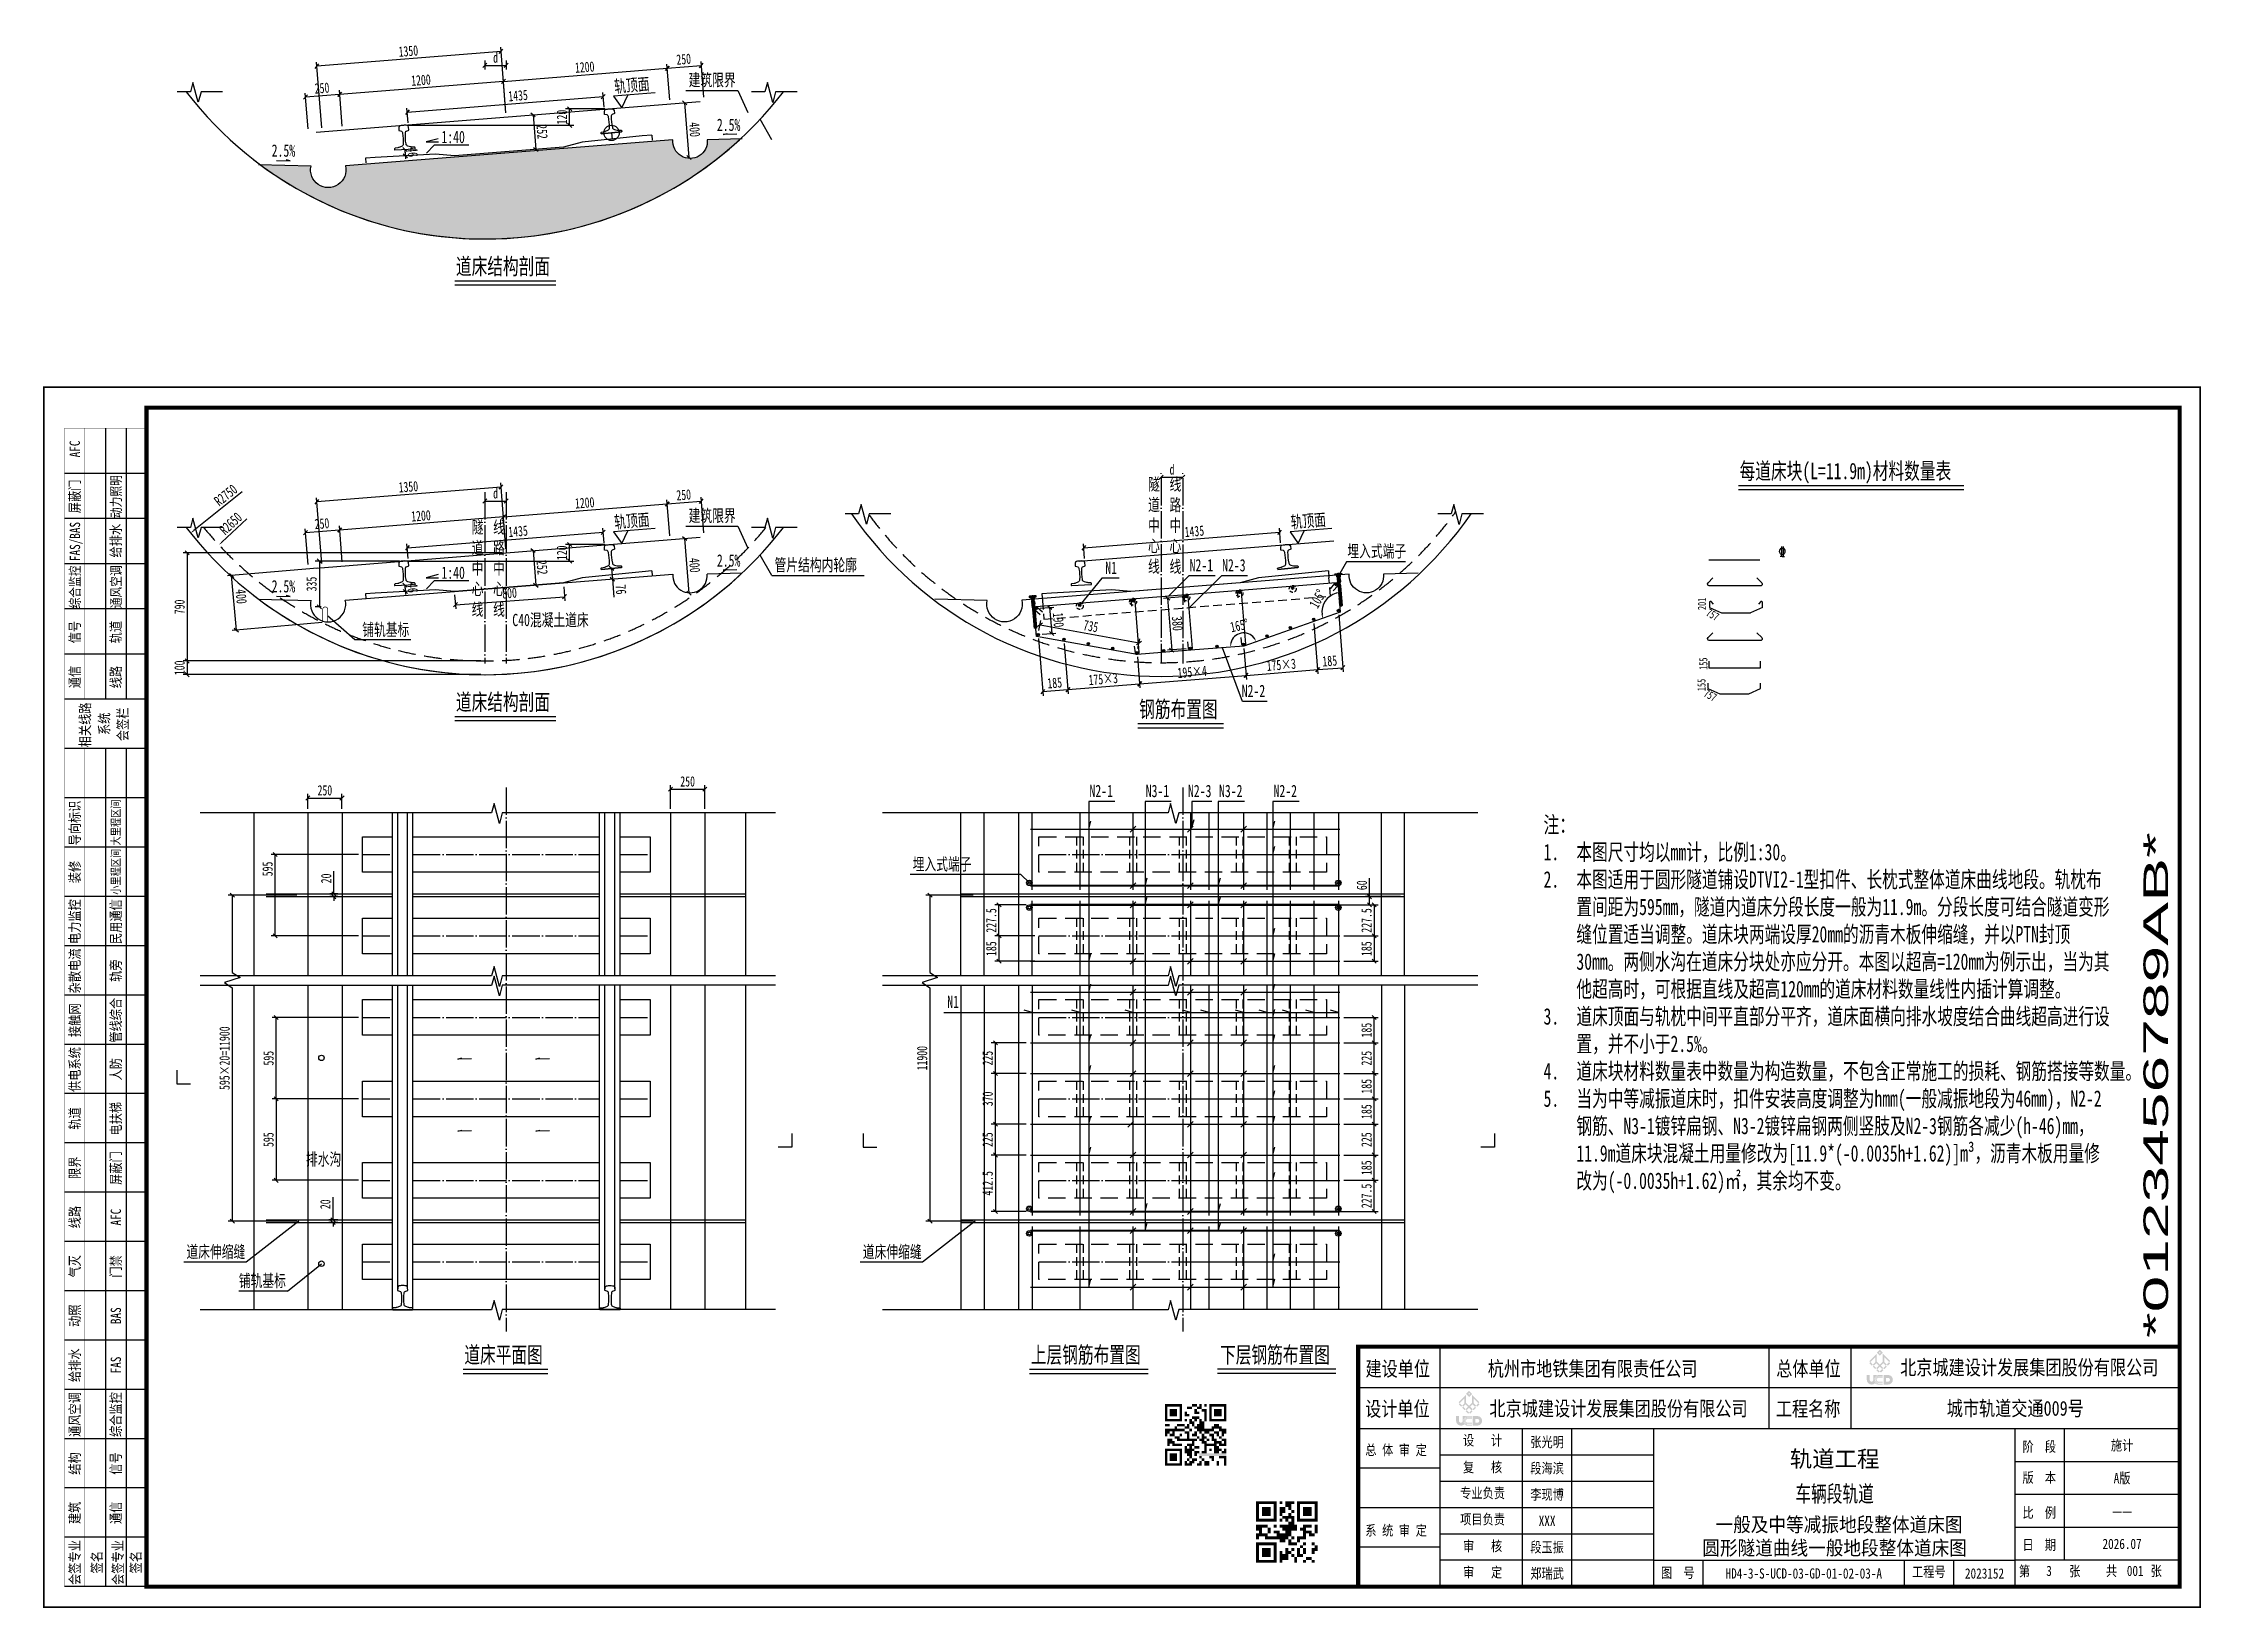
# Model space of a CAD drawing. Header units: millimetres. Extents: x -18 to 15743, y -16244 to -4817.
import ezdxf
from ezdxf.enums import TextEntityAlignment as Align

# ---------------------------------------------------------------- set-up
doc = ezdxf.new("R2010")
doc.units = ezdxf.units.MM
for name, pattern in [('CENTER', [4.1, 3, -0.5, 0.1, -0.5]), ('DASHED', [19.05, 12.7, -6.35]), ('DOTE', [2.42, 2, -0.2, 0.02, -0.2])]:
    doc.linetypes.add(name, pattern=pattern)
doc.layers.get('Defpoints').update_dxf_attribs({"color": 250})
for name, color, linetype in [('DOT', 6, 'DOTE'), ('GesoftDrawFrameCountersignBlockLayer', 7, 'Continuous'), ('GesoftDrawFrameCountersignLayer', 7, 'Continuous'), ('GesoftDrawFrameFrameBlockLayer', 7, 'Continuous'), ('GesoftDrawFrameInLineLayer', 85, 'Continuous'), ('GesoftDrawFrameOutLineLayer', 180, 'Continuous'), ('GesoftDrawFrameTitleLayer', 7, 'Continuous'), ('标注', 3, 'Continuous'), ('粗实线', 4, 'Continuous'), ('钢筋', 4, 'Continuous')]:
    doc.layers.add(name, color=color, linetype=linetype)
doc.styles.add('宋体', font='SimSun.ttf', dxfattribs={"width": 0.7})
doc.styles.add('宋体样式', font='SimSun.ttf', dxfattribs={"width": 0.8})
doc.styles.add('宋体样式宽度0.65', font='SimSun.ttf', dxfattribs={"width": 0.65})
doc.styles.add('宋体样式宽度0.7', font='SimSun.ttf', dxfattribs={"width": 0.7})
doc.styles.add('宋体样式宽度0.8', font='SimSun.ttf', dxfattribs={"width": 0.8})
doc.styles.add('条形码', font='BC_C39.FBC', dxfattribs={"height": 11})
doc.dimstyles.new('1比30', dxfattribs={"dimscale": 30, "dimtxt": 2.5, "dimasz": 1, "dimexe": 1, "dimexo": 1, "dimtad": 3, "dimdec": 0, "dimzin": 0, "dimdsep": 46, "dimtxsty": '宋体', "dimblk": 'OBLIQUE', "dimcen": 0.09, "dimadec": 0, "dimazin": 0, "dimtfac": 1, "dimtdec": 0, "dimtofl": 0, "dimtmove": 0, "dimatfit": 3, "dimfxl": 0, "dimtolj": 1, "dimtzin": 0, "dimarcsym": 0})

msp = doc.modelspace()

# ---------------------------------------------------------------- texts
at = {"insert": (10941.81, -10464.35), "char_height": 120, "attachment_point": 1, "style": '宋体'}
msp.add_mtext_dynamic_manual_height_columns('\\A1;注：\\P\\pi-240,l240,t240,360;1.^I本图尺寸均以mm计，比例1:30。\\P2.^I本图适用于圆形隧道铺设DTVI2-1型扣件、长枕式整体道床曲线地段。轨枕布置间距为595mm，隧道内道床分段长度一般为11.9m。分段长度可结合隧道变形缝位置适当调整。道床块两端设厚20mm的沥青木板伸缩缝，并以PTN封顶30mm。{\\A0;两侧水沟在道床分块处亦应分开。本图以超高=120mm为例示出，当为其他超高时，可根据直线及超高120mm的道床材料数量线性内插计算调整。}\\P3.^I道床顶面与轨枕中间平直部分平齐，道床面横向排水坡度结合曲线超高进行设置，并不小于2.5%。\\P4.^I道床块材料数量表中数量为构造数量，不包含正常施工的损耗、钢筋搭接等数量。{\\C2;\\P\\A0;\\C256;5.^I当为中等减振道床时，扣件安装高度调整为hmm(一般减振地段为46mm)，N2-2钢筋、N3-1镀锌扁钢、N3-2镀锌扁钢两侧竖肢及N2-3钢筋各减少(h-46)mm，11.9m道床块混凝土用量修改为[11.9*(-0.0035h+1.62)]m³，沥青木板用量修改为(-0.0035h+1.62)㎡，其余均不变。}', width=4158.1233, gutter_width=600, heights=[0], dxfattribs=at)
at = {"layer": 'DOT', "char_height": 90, "attachment_point": 1, "style": '宋体'}
for s, insert in [('隧道中心线', (8053.02, -7993.07)), ('线路中心线', (8209.82, -7993.97)), ('隧道中心线', (3112.34, -8307.18)), ('线路中心线', (3269.14, -8307.18))]:
    msp.add_mtext_dynamic_manual_height_columns(s, width=136.8398, gutter_width=600, heights=[0], dxfattribs=dict(at, insert=insert))
at = {"layer": '标注', "style": '宋体', "width": 0.7}
for s, height, p in [('建筑限界', 90, (4697.42, -5130.93)), ('1:40', 90, (2891.49, -5547.09)), ('2.5%%%', 90, (4903.66, -5458.02)), ('道床结构剖面', 120, (2997.51, -6506.88)), ('每道床块(L=11.9m)材料数量表', 120, (12374.05, -8001.44)), ('建筑限界', 90, (4697.42, -8312.88)), ('埋入式端子', 90, (9508.76, -8571.3)), ('1:40', 90, (2891.49, -8729.04)), ('2.5%%%', 90, (4903.66, -8639.97)), ('管片结构内轮廓', 90, (5324.84, -8672.31)), ('N1', 90, (7740.34, -8692.86)), ('N2-1', 90, (8356.61, -8674.52)), ('N2-3', 90, (8594.06, -8674.52)), ('C40混凝土道床', 90, (3409.34, -9074.54)), ('铺轨基标', 90, (2313.12, -9144.84)), ('道床结构剖面', 120, (2997.51, -9688.83)), ('钢筋布置图', 120, (7988.17, -9740.96)), ('N2-2', 90, (8737.14, -9592.71)), ('N2-1', 90, (7625.16, -10323.17)), ('N3-1', 90, (8036.13, -10323.17)), ('N2-3', 90, (8344.43, -10323.17)), ('N3-2', 90, (8571.32, -10323.17)), ('N2-2', 90, (8969.58, -10323.17)), ('埋入式端子', 90, (6333.72, -10857.27)), ('N1', 90, (6586.12, -11862.94)), ('排水沟', 90, (1902.32, -13012.85)), ('道床伸缩缝', 90, (1029.17, -13688.41)), ('道床伸缩缝', 90, (5969.85, -13688.41)), ('铺轨基标', 90, (1411.59, -13899.92)), ('道床平面图', 120, (3058.94, -14456.2)), ('上层钢筋布置图', 120, (7197.03, -14456.2)), ('下层钢筋布置图', 120, (8578.95, -14456.2))]:
    msp.add_text(s, height=height, dxfattribs=at).set_placement(p)
for s, height, rotation, p in [('轨顶面', 90, 4.570818, (4157.82, -5178.19)), ('2.5%%%', 90, 359.996219, (1651.69, -5646.18)), ('轨顶面', 90, 4.570818, (4157.82, -8360.15)), ('轨顶面', 90, 4.570818, (9098.5, -8360.15)), ('2.5%%%', 90, 359.996219, (1651.69, -8828.13)), ('201', 60, 90, (12128.68, -8957.08)), ('757', 60, 330, (12123.47, -8994.15)), ('155', 60, 90, (12138.86, -9393.91)), ('155', 60, 90, (12124.95, -9548.99)), ('757', 60, 330, (12106.47, -9583.34))]:
    msp.add_text(s, height=height, rotation=rotation, dxfattribs=at).set_placement(p)

# ---------------------------------------------------------------- blocks, each defined once
blk = doc.blocks.new('Sleeper')
for p, q in [((-1050, 35.5), (-1050, -16.25)), ((1050, 35.5), (1050, -16.25))]:
    blk.add_line(p, q)
blk.add_lwpolyline([(1050, 35.5), (978, 35.5), (538, 24.5), (400, 0), (0, 0), (-400, 0), (-538, 24.5), (-978, 35.5), (-1050, 35.5)])
at = {"linetype": 'DASHED', "ltscale": 5}
blk.add_lwpolyline([(-1050, -16.25), (-1050, -150), (0, -150), (1050, -150), (1050, -16.25)], dxfattribs=at)
at = {"linetype": 'DASHED', "ltscale": 2}
for centre in [(-780, -75), (-390, -75), (0, -75), (390, -75), (780, -75)]:
    blk.add_circle(centre, 25, dxfattribs=at)
blk = doc.blocks.new('_Oblique')
at = {"color": 0, "linetype": 'ByBlock', "lineweight": -2}
blk.add_line((-0.5, -0.5), (0.5, 0.5), dxfattribs=at)
blk = doc.blocks.new('*D6')
at = {"layer": 'Defpoints', "color": 0, "transparency": 16777216}
for p in [(3365, -8539), (1035, -9329), (3209, -9329)]:
    blk.add_point(p, dxfattribs=at)
at = {"layer": '标注', "color": 0, "lineweight": -2, "transparency": 16777216}
for p, q in [((3335, -8539), (1005, -8539)), ((1035, -8539), (1035, -9329)), ((3179, -9329), (1005, -9329))]:
    blk.add_line(p, q, dxfattribs=at)
at = {"layer": '标注', "color": 0, "lineweight": -2, "transparency": 16777216, "xscale": 30, "yscale": 30, "zscale": 30}
for p, rotation in [((1035, -8539), 90), ((1035, -9329), 270)]:
    blk.add_blockref('_Oblique', p, dxfattribs=dict(at, rotation=rotation))
at = {"layer": '标注', "color": 0, "transparency": 16777216, "insert": (979, -8934), "char_height": 75, "attachment_point": 5, "rotation": 90, "style": '宋体'}
blk.add_mtext('\\A1;790', dxfattribs=at)
blk = doc.blocks.new('*D12')
at = {"layer": 'Defpoints', "color": 0, "transparency": 16777216}
for p in [(4073, -8389), (4082, -8497), (2651, -8611)]:
    blk.add_point(p, dxfattribs=at)
at = {"layer": '标注', "color": 0, "lineweight": -2, "transparency": 16777216}
for p, q in [((2649, -8581), (2640, -8473)), ((2643, -8503), (4073, -8389)), ((4080, -8467), (4071, -8359))]:
    blk.add_line(p, q, dxfattribs=at)
at = {"layer": '标注', "color": 0, "lineweight": -2, "transparency": 16777216, "xscale": 30, "yscale": 30, "zscale": 30}
for p, rotation in [((2643, -8503), 184.570818192414), ((4073, -8389), 4.570818192414053)]:
    blk.add_blockref('_Oblique', p, dxfattribs=dict(at, rotation=rotation))
at = {"layer": '标注', "color": 0, "transparency": 16777216, "insert": (3451, -8382), "char_height": 75, "attachment_point": 5, "rotation": 4.5708, "style": '宋体'}
blk.add_mtext('\\A1;1435', dxfattribs=at)
blk = doc.blocks.new('埋入式端子-2')
at = {"color": 2, "linetype": 'CENTER', "ltscale": 10}
blk.add_line((0, 0), (0, -242), dxfattribs=at)
at = {"color": 2, "ltscale": 0.03}
for p, q in [((-25, -7), (-25, -12)), ((-20, -14), (-25, -9)), ((-23, -14), (-25, -12)), ((-21, -6), (-24, -6)), ((-15, -15), (-24, -6)), ((-24, -14), (-18, -14)), ((-21, -6), (-21, -6)), ((-20, -7), (-21, -7)), ((-20, -6), (-20, -7)), ((-17, -6), (-20, -6)), ((-9, -18), (-20, -7)), ((-18, -14), (-18, -14)), ((-17, -6), (-17, -6)), ((-17, -15), (-14, -15)), ((-17, -7), (-17, -6)), ((-16, -7), (-17, -7)), ((-9, -14), (-16, -7)), ((-15, -6), (-15, -6)), ((-9, -6), (-15, -6)), ((-9, -10), (-13, -6)), ((-12, -17), (-12, -29)), ((-9, -21), (-12, -18)), ((-7, -26), (-12, -22)), ((0, -37), (-12, -26)), ((-10, -31), (-12, -30)), ((10, -66), (-11, -45)), ((-11, -46), (-11, -65)), ((0, -60), (-11, -49)), ((0, -63), (-11, -53)), ((0, -67), (-11, -56)), ((0, -71), (-11, -60)), ((0, -74), (-11, -64)), ((-10, -31), (-10, -31)), ((-7, -7), (-9, -6)), ((-9, -7), (-9, -6)), ((-9, -24), (-9, -6)), ((9, -24), (-9, -24)), ((0, -48), (-9, -40)), ((0, -52), (-9, -43)), ((0, -78), (-9, -69)), ((-8, -124), (-9, -124)), ((-8, -32), (-8, -39)), ((0, -41), (-8, -33)), ((0, -45), (-8, -36)), ((-8, -91), (-8, -72)), ((0, -82), (-8, -74)), ((0, -86), (-8, -77)), ((0, -89), (-8, -81)), ((8, -101), (-8, -85)), ((8, -105), (-8, -88)), ((-8, -91), (-8, -98)), ((-3, -97), (-8, -92)), ((8, -109), (-8, -92)), ((0, -104), (-8, -96)), ((-8, -98), (-8, -241)), ((0, -108), (-8, -100)), ((0, -112), (-8, -103)), ((0, -115), (-8, -107)), ((0, -119), (-8, -111)), ((0, -123), (-8, -114)), ((0, -126), (-8, -118)), ((0, -130), (-8, -122)), ((0, -134), (-8, -125)), ((0, -138), (-8, -129)), ((8, -150), (-8, -133)), ((8, -153), (-8, -137)), ((8, -157), (-8, -140)), ((8, -161), (-8, -144)), ((8, -164), (-8, -148)), ((-3, -157), (-8, -151)), ((8, -168), (-8, -151)), ((-8, -151), (-8, -157)), ((0, -164), (-8, -155)), ((-7, -29), (-7, -7)), ((-7, -7), (7, -7)), ((0, -34), (-7, -29)), ((7, -29), (-7, -29)), ((7, -29), (0, -34)), ((9, -43), (0, -34)), ((11, -48), (0, -37)), ((11, -52), (0, -41)), ((11, -55), (0, -45)), ((11, -59), (0, -48)), ((11, -63), (0, -52)), ((9, -69), (0, -60)), ((8, -72), (0, -63)), ((8, -75), (0, -67)), ((8, -79), (0, -71)), ((8, -83), (0, -74)), ((8, -87), (0, -78)), ((8, -90), (0, -82)), ((8, -93), (0, -86)), ((8, -98), (0, -89)), ((1, -94), (0, -93)), ((0, -100), (0, -100)), ((8, -112), (0, -104)), ((8, -116), (0, -108)), ((8, -120), (0, -112)), ((8, -124), (0, -115)), ((8, -127), (0, -119)), ((8, -131), (0, -123)), ((8, -135), (0, -126)), ((8, -138), (0, -130)), ((8, -142), (0, -134)), ((8, -146), (0, -138)), ((8, -153), (0, -145)), ((1, -153), (0, -152)), ((8, -105), (1, -98)), ((8, -164), (1, -157)), ((8, -38), (3, -32)), ((8, -101), (3, -96)), ((8, -161), (3, -156)), ((8, -35), (5, -31)), ((9, -6), (7, -7)), ((7, -7), (7, -29)), ((11, -30), (7, -26)), ((9, -31), (7, -29)), ((8, -39), (8, -32)), ((8, -72), (8, -91)), ((8, -91), (8, -241)), ((8, -151), (8, -158)), ((24, -6), (9, -6)), ((17, -14), (9, -6)), ((9, -24), (9, -6)), ((15, -15), (9, -9)), ((12, -16), (9, -12)), ((12, -19), (9, -16)), ((12, -23), (9, -20)), ((12, -27), (9, -24)), ((10, -31), (10, -31)), ((11, -46), (11, -65)), ((12, -29), (12, -17)), ((21, -14), (13, -6)), ((14, -15), (17, -15)), ((21, -10), (17, -6)), ((17, -14), (24, -14)), ((21, -7), (21, -14)), ((25, -7), (21, -7)), ((25, -7), (21, -7)), ((25, -12), (25, -7)), ((0, -167), (-8, -159)), ((0, -171), (-8, -163)), ((0, -175), (-8, -166)), ((0, -178), (-8, -170)), ((0, -182), (-8, -174)), ((0, -186), (-8, -177)), ((0, -190), (-8, -181)), ((0, -193), (-8, -185)), ((0, -197), (-8, -189)), ((8, -209), (-8, -192)), ((8, -213), (-8, -196)), ((8, -216), (-8, -200)), ((8, -220), (-8, -203)), ((8, -224), (-8, -207)), ((-8, -210), (-8, -217)), ((-3, -216), (-8, -211)), ((8, -228), (-8, -211)), ((0, -223), (-8, -215)), ((0, -227), (-8, -218)), ((8, -239), (-8, -222)), ((7, -241), (-8, -226)), ((3, -241), (-8, -229)), ((0, -241), (-8, -233)), ((-4, -241), (-8, -237)), ((8, -241), (-8, -241)), ((-8, -241), (-7, -242)), ((7, -242), (-7, -242)), ((0, -160), (0, -159)), ((8, -172), (0, -164)), ((8, -176), (0, -167)), ((8, -179), (0, -171)), ((8, -183), (0, -175)), ((8, -187), (0, -178)), ((8, -190), (0, -182)), ((8, -194), (0, -186)), ((8, -198), (0, -190)), ((8, -202), (0, -193)), ((8, -205), (0, -197)), ((8, -212), (0, -204)), ((1, -212), (0, -212)), ((0, -219), (0, -219)), ((8, -231), (0, -223)), ((8, -235), (0, -227)), ((8, -224), (1, -216)), ((8, -241), (7, -242))]:
    blk.add_line(p, q, dxfattribs=at)
at = {"color": 2}
for p, q in [((-20, -6), (-21, -6)), ((-17, -6), (-15, -6)), ((-15, -6), (-15, -6)), ((-9, -6), (9, -6)), ((17, -14), (17, -14))]:
    blk.add_line(p, q, dxfattribs=at)
at = {"color": 2, "ltscale": 0.03}
for centre, radius, start, end in [((-24, -7), 1, 90, 180), ((-24, -12), 1.5, 180, 270), ((-21, -6), 0.5, 180, 270), ((-17, -14), 1, 180, 270), ((-16, -6), 0.5, 270, 0), ((-14, -17), 2, 0, 90), ((-10, -29), 1.5, 180, 270), ((-10, -32), 1.5, 0, 90), ((10, -32), 1.5, 90, 180), ((10, -29), 1.5, 270, 0), ((9, -46), 1.6, 0, 38.3125), ((8, -65), 2.4, 323.4468, 0), ((14, -17), 2, 90, 180), ((17, -14), 1, 270, 0), ((20, -7), 1, 0, 90), ((24, -7), 1, 0, 90), ((24, -12), 1.5, 270, 0)]:
    blk.add_arc(centre, radius, start, end, dxfattribs=at)
at = {"color": 2}
for centre, radius, start, end in [((-9, -46), 1.6, 141.6875, 180), ((-8, -65), 2.4, 180, 216.5532)]:
    blk.add_arc(centre, radius, start, end, dxfattribs=at)
at = {"color": 2, "ltscale": 0.03}
for points in [[(-10, -45), (-9, -43), (-9, -41), (-8, -39)], [(-10, -66), (-9, -68), (-9, -70), (-8, -72)], [(10, -45), (9, -43), (9, -41), (8, -39)], [(10, -66), (9, -68), (9, -70), (8, -72)]]:
    blk.add_open_spline(points, degree=3, dxfattribs=at)
blk = doc.blocks.new('*D13')
at = {"layer": 'Defpoints', "color": 0, "transparency": 16777216}
for p in [(2615, -8599), (2000, -8934), (2043, -8934)]:
    blk.add_point(p, dxfattribs=at)
at = {"layer": '标注', "color": 0, "lineweight": -2, "transparency": 16777216}
for p, q in [((2585, -8599), (1970, -8599)), ((2000, -8599), (2000, -8934)), ((2013, -8934), (1970, -8934))]:
    blk.add_line(p, q, dxfattribs=at)
at = {"layer": '标注', "color": 0, "lineweight": -2, "transparency": 16777216, "xscale": 30, "yscale": 30, "zscale": 30}
for p, rotation in [((2000, -8599), 90), ((2000, -8934), 270)]:
    blk.add_blockref('_Oblique', p, dxfattribs=dict(at, rotation=rotation))
at = {"layer": '标注', "color": 0, "transparency": 16777216, "insert": (1943, -8767), "char_height": 75, "attachment_point": 5, "rotation": 90, "style": '宋体'}
blk.add_mtext('\\A1;335', dxfattribs=at)
blk = doc.blocks.new('*D8')
at = {"layer": 'Defpoints', "color": 0, "transparency": 16777216}
for p in [(1685, -11932), (2315, -11932), (2315, -12527)]:
    blk.add_point(p, dxfattribs=at)
at = {"layer": '标注', "color": 0, "lineweight": -2, "transparency": 16777216}
for p, q in [((2285, -11932), (1655, -11932)), ((1685, -12527), (1685, -11932)), ((2285, -12527), (1655, -12527))]:
    blk.add_line(p, q, dxfattribs=at)
at = {"layer": '标注', "color": 0, "lineweight": -2, "transparency": 16777216, "xscale": 30, "yscale": 30, "zscale": 30}
for p, rotation in [((1685, -11932), 90), ((1685, -12527), 270)]:
    blk.add_blockref('_Oblique', p, dxfattribs=dict(at, rotation=rotation))
at = {"layer": '标注', "color": 0, "transparency": 16777216, "insert": (1629, -12230), "char_height": 75, "attachment_point": 5, "rotation": 90, "style": '宋体'}
blk.add_mtext('\\A1;595', dxfattribs=at)
blk = doc.blocks.new('*D9')
at = {"layer": 'Defpoints', "color": 0, "transparency": 16777216}
for p in [(1678, -10742), (2315, -10742), (2315, -11337)]:
    blk.add_point(p, dxfattribs=at)
at = {"layer": '标注', "color": 0, "lineweight": -2, "transparency": 16777216}
for p, q in [((2285, -10742), (1648, -10742)), ((1678, -11337), (1678, -10742)), ((2285, -11337), (1648, -11337))]:
    blk.add_line(p, q, dxfattribs=at)
at = {"layer": '标注', "color": 0, "lineweight": -2, "transparency": 16777216, "xscale": 30, "yscale": 30, "zscale": 30}
for p, rotation in [((1678, -10742), 90), ((1678, -11337), 270)]:
    blk.add_blockref('_Oblique', p, dxfattribs=dict(at, rotation=rotation))
at = {"layer": '标注', "color": 0, "transparency": 16777216, "insert": (1622, -10848), "char_height": 75, "attachment_point": 5, "rotation": 90, "style": '宋体'}
blk.add_mtext('\\A1;595', dxfattribs=at)
blk = doc.blocks.new('*D10')
at = {"layer": 'Defpoints', "color": 0, "transparency": 16777216}
for p in [(1865, -11040), (1364, -13420), (1865, -13420)]:
    blk.add_point(p, dxfattribs=at)
at = {"layer": '标注', "color": 0, "lineweight": -2, "transparency": 16777216}
for p, q in [((1835, -11040), (1334, -11040)), ((1364, -11040), (1364, -11603)), ((1421, -11641), (1308, -11678)), ((1364, -11603), (1421, -11641)), ((1308, -11678), (1364, -11716)), ((1364, -11716), (1364, -13420)), ((1835, -13420), (1334, -13420))]:
    blk.add_line(p, q, dxfattribs=at)
at = {"layer": '标注', "color": 0, "lineweight": -2, "transparency": 16777216, "xscale": 30, "yscale": 30, "zscale": 30}
for p, rotation in [((1364, -11040), 90), ((1364, -13420), 270)]:
    blk.add_blockref('_Oblique', p, dxfattribs=dict(at, rotation=rotation))
at = {"layer": '标注', "color": 0, "transparency": 16777216, "insert": (1308, -12230), "char_height": 75, "attachment_point": 5, "rotation": 90, "style": '宋体'}
blk.add_mtext('\\A1;595×20=11900', dxfattribs=at)
blk = doc.blocks.new('*D11')
at = {"layer": 'Defpoints', "color": 0, "transparency": 16777216}
for p in [(2100, -13410), (2165, -13410), (2165, -13430)]:
    blk.add_point(p, dxfattribs=at)
at = {"layer": '标注', "color": 0, "lineweight": -2, "transparency": 16777216}
for p, q in [((2100, -13410), (2100, -13245)), ((2135, -13410), (2070, -13410)), ((2135, -13430), (2070, -13430)), ((2100, -13430), (2100, -13460))]:
    blk.add_line(p, q, dxfattribs=at)
at = {"layer": '标注', "color": 0, "lineweight": -2, "transparency": 16777216, "xscale": 30, "yscale": 30, "zscale": 30}
for p, rotation in [((2100, -13410), 270), ((2100, -13430), 90)]:
    blk.add_blockref('_Oblique', p, dxfattribs=dict(at, rotation=rotation))
at = {"layer": '标注', "color": 0, "transparency": 16777216, "insert": (2044, -13297), "char_height": 75, "attachment_point": 5, "rotation": 90, "style": '宋体'}
blk.add_mtext('\\A1;20', dxfattribs=at)
blk = doc.blocks.new('*D17')
at = {"layer": 'Defpoints', "color": 0, "transparency": 16777216}
for p in [(2106, -11030), (2165, -11030), (2165, -11050)]:
    blk.add_point(p, dxfattribs=at)
at = {"layer": '标注', "color": 0, "lineweight": -2, "transparency": 16777216}
for p, q in [((2106, -11030), (2106, -10865)), ((2135, -11030), (2076, -11030)), ((2135, -11050), (2076, -11050)), ((2106, -11050), (2106, -11080))]:
    blk.add_line(p, q, dxfattribs=at)
at = {"layer": '标注', "color": 0, "lineweight": -2, "transparency": 16777216, "xscale": 30, "yscale": 30, "zscale": 30}
for p, rotation in [((2106, -11030), 270), ((2106, -11050), 90)]:
    blk.add_blockref('_Oblique', p, dxfattribs=dict(at, rotation=rotation))
at = {"layer": '标注', "color": 0, "transparency": 16777216, "insert": (2050, -10917), "char_height": 75, "attachment_point": 5, "rotation": 90, "style": '宋体'}
blk.add_mtext('\\A1;20', dxfattribs=at)
blk = doc.blocks.new('Sleeper-plane')
for points in [[(-832, -130), (-1050, -130), (-1050, 130), (-832, 130)], [(-682, 130), (682, 130)], [(832, 130), (1050, 130), (1050, -130), (832, -130)], [(682, -130), (-682, -130)]]:
    blk.add_lwpolyline(points)
at = {"layer": 'DOT', "ltscale": 100}
for p, q in [((-1050, 0), (-832, 0)), ((-682, 0), (682, 0)), ((832, 0), (1050, 0))]:
    blk.add_line(p, q, dxfattribs=at)
blk = doc.blocks.new('*D18')
at = {"layer": 'Defpoints', "color": 0, "transparency": 16777216}
for p in [(2315, -12527), (1685, -13122), (2315, -13122)]:
    blk.add_point(p, dxfattribs=at)
at = {"layer": '标注', "color": 0, "lineweight": -2, "transparency": 16777216}
for p, q in [((2285, -12527), (1655, -12527)), ((1685, -12527), (1685, -13122)), ((2285, -13122), (1655, -13122))]:
    blk.add_line(p, q, dxfattribs=at)
at = {"layer": '标注', "color": 0, "lineweight": -2, "transparency": 16777216, "xscale": 30, "yscale": 30, "zscale": 30}
for p, rotation in [((1685, -12527), 90), ((1685, -13122), 270)]:
    blk.add_blockref('_Oblique', p, dxfattribs=dict(at, rotation=rotation))
at = {"layer": '标注', "color": 0, "transparency": 16777216, "insert": (1629, -12825), "char_height": 75, "attachment_point": 5, "rotation": 90, "style": '宋体'}
blk.add_mtext('\\A1;595', dxfattribs=at)
blk = doc.blocks.new('*D14')
at = {"layer": 'Defpoints', "color": 0, "transparency": 16777216}
for p in [(3828, -8479), (4116, -8479), (2615, -8599)]:
    blk.add_point(p, dxfattribs=at)
at = {"layer": '标注', "color": 0, "lineweight": -2, "transparency": 16777216}
for p, q in [((4086, -8479), (3798, -8479)), ((3828, -8599), (3828, -8479)), ((2645, -8599), (3858, -8599))]:
    blk.add_line(p, q, dxfattribs=at)
at = {"layer": '标注', "color": 0, "lineweight": -2, "transparency": 16777216, "xscale": 30, "yscale": 30, "zscale": 30}
for p, rotation in [((3828, -8479), 90), ((3828, -8599), 270)]:
    blk.add_blockref('_Oblique', p, dxfattribs=dict(at, rotation=rotation))
at = {"layer": '标注', "color": 0, "transparency": 16777216, "insert": (3772, -8539), "char_height": 75, "attachment_point": 5, "rotation": 90, "style": '宋体'}
blk.add_mtext('\\A1;120', dxfattribs=at)
blk = doc.blocks.new('*D15')
at = {"layer": 'Defpoints', "color": 0, "transparency": 16777216}
for p in [(8332, -8859), (8226, -9249), (8362, -9238)]:
    blk.add_point(p, dxfattribs=at)
at = {"layer": '标注', "color": 0, "lineweight": -2, "transparency": 16777216}
for p, q in [((8302, -8861), (8166, -8872)), ((8196, -8870), (8226, -9249)), ((8332, -9240), (8196, -9251))]:
    blk.add_line(p, q, dxfattribs=at)
at = {"layer": '标注', "color": 0, "lineweight": -2, "transparency": 16777216, "xscale": 30, "yscale": 30, "zscale": 30}
for p, rotation in [((8196, -8870), 94.57081979872274), ((8226, -9249), 274.5708197987228)]:
    blk.add_blockref('_Oblique', p, dxfattribs=dict(at, rotation=rotation))
at = {"layer": '标注', "color": 0, "transparency": 16777216, "insert": (8267, -9055), "char_height": 75, "attachment_point": 5, "rotation": 274.5708, "style": '宋体'}
blk.add_mtext('\\A1;380', dxfattribs=at)
blk = doc.blocks.new('*D7')
at = {"layer": 'Defpoints', "color": 0, "transparency": 16777216}
for p in [(9014, -8389), (9023, -8497), (7592, -8611)]:
    blk.add_point(p, dxfattribs=at)
at = {"layer": '标注', "color": 0, "lineweight": -2, "transparency": 16777216}
for p, q in [((7590, -8581), (7581, -8473)), ((7583, -8503), (9014, -8389)), ((9020, -8467), (9012, -8359))]:
    blk.add_line(p, q, dxfattribs=at)
at = {"layer": '标注', "color": 0, "lineweight": -2, "transparency": 16777216, "xscale": 30, "yscale": 30, "zscale": 30}
for p, rotation in [((7583, -8503), 184.5708181924139), ((9014, -8389), 4.570818192413863)]:
    blk.add_blockref('_Oblique', p, dxfattribs=dict(at, rotation=rotation))
at = {"layer": '标注', "color": 0, "transparency": 16777216, "insert": (8391, -8382), "char_height": 75, "attachment_point": 5, "rotation": 4.5708, "style": '宋体'}
blk.add_mtext('\\A1;1435', dxfattribs=at)
blk = doc.blocks.new('*D16')
at = {"layer": 'Defpoints', "color": 0, "transparency": 16777216}
for p in [(3209, -8095), (3365, -8095), (3365, -8161)]:
    blk.add_point(p, dxfattribs=at)
at = {"layer": '标注', "color": 0, "lineweight": -2, "transparency": 16777216}
for p, q in [((3209, -8125), (3209, -8191)), ((3209, -8161), (3365, -8161)), ((3365, -8125), (3365, -8191))]:
    blk.add_line(p, q, dxfattribs=at)
at = {"layer": '标注', "color": 0, "lineweight": -2, "transparency": 16777216, "xscale": 30, "yscale": 30, "zscale": 30, "rotation": 180}
blk.add_blockref('_Oblique', (3209, -8161), dxfattribs=at)
at = {"layer": '标注', "color": 0, "lineweight": -2, "transparency": 16777216, "xscale": 30, "yscale": 30, "zscale": 30}
blk.add_blockref('_Oblique', (3365, -8161), dxfattribs=at)
at = {"layer": '标注', "color": 0, "transparency": 16777216, "insert": (3287, -8105), "char_height": 75, "attachment_point": 5, "style": '宋体'}
blk.add_mtext('\\A1;d', dxfattribs=at)
blk = doc.blocks.new('*D19')
at = {"layer": 'Defpoints', "color": 0, "transparency": 16777216}
for p in [(1035, -9429), (3209, -9329), (3209, -9429)]:
    blk.add_point(p, dxfattribs=at)
at = {"layer": '标注', "color": 0, "lineweight": -2, "transparency": 16777216}
for p, q in [((3179, -9329), (1005, -9329)), ((3179, -9429), (1005, -9429)), ((1035, -9329), (1035, -9429))]:
    blk.add_line(p, q, dxfattribs=at)
at = {"layer": '标注', "color": 0, "lineweight": -2, "transparency": 16777216, "xscale": 30, "yscale": 30, "zscale": 30}
for p, rotation in [((1035, -9329), 90), ((1035, -9429), 270)]:
    blk.add_blockref('_Oblique', p, dxfattribs=dict(at, rotation=rotation))
at = {"layer": '标注', "color": 0, "transparency": 16777216, "insert": (979, -9379), "char_height": 75, "attachment_point": 5, "rotation": 90, "style": '宋体'}
blk.add_mtext('\\A1;100', dxfattribs=at)
blk = doc.blocks.new('*D22')
at = {"layer": 'Defpoints', "color": 0, "transparency": 16777216}
for p in [(6938, -12712), (7193, -12712), (7193, -12937)]:
    blk.add_point(p, dxfattribs=at)
at = {"layer": '标注', "color": 0, "lineweight": -2, "transparency": 16777216}
for p, q in [((7163, -12712), (6908, -12712)), ((6938, -12937), (6938, -12712)), ((7163, -12937), (6908, -12937))]:
    blk.add_line(p, q, dxfattribs=at)
at = {"layer": '标注', "color": 0, "lineweight": -2, "transparency": 16777216, "xscale": 30, "yscale": 30, "zscale": 30}
for p, rotation in [((6938, -12712), 90), ((6938, -12937), 270)]:
    blk.add_blockref('_Oblique', p, dxfattribs=dict(at, rotation=rotation))
at = {"layer": '标注', "color": 0, "transparency": 16777216, "insert": (6882, -12825), "char_height": 75, "attachment_point": 5, "rotation": 90, "style": '宋体'}
blk.add_mtext('\\A1;225', dxfattribs=at)
blk = doc.blocks.new('*D23')
at = {"layer": 'Defpoints', "color": 0, "transparency": 16777216}
for p in [(6938, -12342), (7193, -12342), (7193, -12712)]:
    blk.add_point(p, dxfattribs=at)
at = {"layer": '标注', "color": 0, "lineweight": -2, "transparency": 16777216}
for p, q in [((7163, -12342), (6908, -12342)), ((6938, -12712), (6938, -12342)), ((7163, -12712), (6908, -12712))]:
    blk.add_line(p, q, dxfattribs=at)
at = {"layer": '标注', "color": 0, "lineweight": -2, "transparency": 16777216, "xscale": 30, "yscale": 30, "zscale": 30}
for p, rotation in [((6938, -12342), 90), ((6938, -12712), 270)]:
    blk.add_blockref('_Oblique', p, dxfattribs=dict(at, rotation=rotation))
at = {"layer": '标注', "color": 0, "transparency": 16777216, "insert": (6882, -12527), "char_height": 75, "attachment_point": 5, "rotation": 90, "style": '宋体'}
blk.add_mtext('\\A1;370', dxfattribs=at)
blk = doc.blocks.new('*D24')
at = {"layer": 'Defpoints', "color": 0, "transparency": 16777216}
for p in [(6938, -12117), (7193, -12117), (7193, -12342)]:
    blk.add_point(p, dxfattribs=at)
at = {"layer": '标注', "color": 0, "lineweight": -2, "transparency": 16777216}
for p, q in [((7163, -12117), (6908, -12117)), ((6938, -12342), (6938, -12117)), ((7163, -12342), (6908, -12342))]:
    blk.add_line(p, q, dxfattribs=at)
at = {"layer": '标注', "color": 0, "lineweight": -2, "transparency": 16777216, "xscale": 30, "yscale": 30, "zscale": 30}
for p, rotation in [((6938, -12117), 90), ((6938, -12342), 270)]:
    blk.add_blockref('_Oblique', p, dxfattribs=dict(at, rotation=rotation))
at = {"layer": '标注', "color": 0, "transparency": 16777216, "insert": (6882, -12230), "char_height": 75, "attachment_point": 5, "rotation": 90, "style": '宋体'}
blk.add_mtext('\\A1;225', dxfattribs=at)
blk = doc.blocks.new('*D20')
at = {"layer": 'Defpoints', "color": 0, "transparency": 16777216}
for p in [(6964, -11110), (7193, -11110), (7256, -11337)]:
    blk.add_point(p, dxfattribs=at)
at = {"layer": '标注', "color": 0, "lineweight": -2, "transparency": 16777216}
for p, q in [((7163, -11110), (6934, -11110)), ((6964, -11337), (6964, -11110)), ((7226, -11337), (6934, -11337))]:
    blk.add_line(p, q, dxfattribs=at)
at = {"layer": '标注', "color": 0, "lineweight": -2, "transparency": 16777216, "xscale": 30, "yscale": 30, "zscale": 30}
for p, rotation in [((6964, -11110), 90), ((6964, -11337), 270)]:
    blk.add_blockref('_Oblique', p, dxfattribs=dict(at, rotation=rotation))
at = {"layer": '标注', "color": 0, "transparency": 16777216, "insert": (6908, -11224), "char_height": 75, "attachment_point": 5, "rotation": 90, "style": '宋体'}
blk.add_mtext('\\A1;227.5', dxfattribs=at)
blk = doc.blocks.new('*D25')
at = {"layer": 'Defpoints', "color": 0, "transparency": 16777216}
for p in [(7193, -12937), (6938, -13350), (7193, -13350)]:
    blk.add_point(p, dxfattribs=at)
at = {"layer": '标注', "color": 0, "lineweight": -2, "transparency": 16777216}
for p, q in [((7163, -12937), (6908, -12937)), ((6938, -12937), (6938, -13350)), ((7163, -13350), (6908, -13350))]:
    blk.add_line(p, q, dxfattribs=at)
at = {"layer": '标注', "color": 0, "lineweight": -2, "transparency": 16777216, "xscale": 30, "yscale": 30, "zscale": 30}
for p, rotation in [((6938, -12937), 90), ((6938, -13350), 270)]:
    blk.add_blockref('_Oblique', p, dxfattribs=dict(at, rotation=rotation))
at = {"layer": '标注', "color": 0, "transparency": 16777216, "insert": (6882, -13144), "char_height": 75, "attachment_point": 5, "rotation": 90, "style": '宋体'}
blk.add_mtext('\\A1;412.5', dxfattribs=at)
blk = doc.blocks.new('*D26')
at = {"layer": 'Defpoints', "color": 0, "transparency": 16777216}
for p in [(7256, -11337), (6964, -11522), (7256, -11522)]:
    blk.add_point(p, dxfattribs=at)
at = {"layer": '标注', "color": 0, "lineweight": -2, "transparency": 16777216}
for p, q in [((7226, -11337), (6934, -11337)), ((6964, -11337), (6964, -11522)), ((7226, -11522), (6934, -11522))]:
    blk.add_line(p, q, dxfattribs=at)
at = {"layer": '标注', "color": 0, "lineweight": -2, "transparency": 16777216, "xscale": 30, "yscale": 30, "zscale": 30}
for p, rotation in [((6964, -11337), 90), ((6964, -11522), 270)]:
    blk.add_blockref('_Oblique', p, dxfattribs=dict(at, rotation=rotation))
at = {"layer": '标注', "color": 0, "transparency": 16777216, "insert": (6908, -11430), "char_height": 75, "attachment_point": 5, "rotation": 90, "style": '宋体'}
blk.add_mtext('\\A1;185', dxfattribs=at)
blk = doc.blocks.new('*D27')
at = {"layer": 'Defpoints', "color": 0, "transparency": 16777216}
for p in [(9419, -11110), (9453, -11337), (9705, -11337)]:
    blk.add_point(p, dxfattribs=at)
at = {"layer": '标注', "color": 0, "lineweight": -2, "transparency": 16777216}
for p, q in [((9449, -11110), (9735, -11110)), ((9705, -11110), (9705, -11337)), ((9483, -11337), (9735, -11337))]:
    blk.add_line(p, q, dxfattribs=at)
at = {"layer": '标注', "color": 0, "lineweight": -2, "transparency": 16777216, "xscale": 30, "yscale": 30, "zscale": 30}
for p, rotation in [((9705, -11110), 90), ((9705, -11337), 270)]:
    blk.add_blockref('_Oblique', p, dxfattribs=dict(at, rotation=rotation))
at = {"layer": '标注', "color": 0, "transparency": 16777216, "insert": (9649, -11224), "char_height": 75, "attachment_point": 5, "rotation": 90, "style": '宋体'}
blk.add_mtext('\\A1;227.5', dxfattribs=at)
blk = doc.blocks.new('*D28')
at = {"layer": 'Defpoints', "color": 0, "transparency": 16777216}
for p in [(9453, -11337), (9453, -11522), (9705, -11522)]:
    blk.add_point(p, dxfattribs=at)
at = {"layer": '标注', "color": 0, "lineweight": -2, "transparency": 16777216}
for p, q in [((9483, -11337), (9735, -11337)), ((9705, -11337), (9705, -11522)), ((9483, -11522), (9735, -11522))]:
    blk.add_line(p, q, dxfattribs=at)
at = {"layer": '标注', "color": 0, "lineweight": -2, "transparency": 16777216, "xscale": 30, "yscale": 30, "zscale": 30}
for p, rotation in [((9705, -11337), 90), ((9705, -11522), 270)]:
    blk.add_blockref('_Oblique', p, dxfattribs=dict(at, rotation=rotation))
at = {"layer": '标注', "color": 0, "transparency": 16777216, "insert": (9649, -11430), "char_height": 75, "attachment_point": 5, "rotation": 90, "style": '宋体'}
blk.add_mtext('\\A1;185', dxfattribs=at)
blk = doc.blocks.new('*D29')
at = {"layer": 'Defpoints', "color": 0, "transparency": 16777216}
for p in [(9453, -13122), (9705, -13122), (9419, -13350)]:
    blk.add_point(p, dxfattribs=at)
at = {"layer": '标注', "color": 0, "lineweight": -2, "transparency": 16777216}
for p, q in [((9483, -13122), (9735, -13122)), ((9705, -13350), (9705, -13122)), ((9449, -13350), (9735, -13350))]:
    blk.add_line(p, q, dxfattribs=at)
at = {"layer": '标注', "color": 0, "lineweight": -2, "transparency": 16777216, "xscale": 30, "yscale": 30, "zscale": 30}
for p, rotation in [((9705, -13122), 90), ((9705, -13350), 270)]:
    blk.add_blockref('_Oblique', p, dxfattribs=dict(at, rotation=rotation))
at = {"layer": '标注', "color": 0, "transparency": 16777216, "insert": (9649, -13236), "char_height": 75, "attachment_point": 5, "rotation": 90, "style": '宋体'}
blk.add_mtext('\\A1;227.5', dxfattribs=at)
blk = doc.blocks.new('*D30')
at = {"layer": 'Defpoints', "color": 0, "transparency": 16777216}
for p in [(9453, -12937), (9705, -12937), (9453, -13122)]:
    blk.add_point(p, dxfattribs=at)
at = {"layer": '标注', "color": 0, "lineweight": -2, "transparency": 16777216}
for p, q in [((9483, -12937), (9735, -12937)), ((9705, -13122), (9705, -12937)), ((9483, -13122), (9735, -13122))]:
    blk.add_line(p, q, dxfattribs=at)
at = {"layer": '标注', "color": 0, "lineweight": -2, "transparency": 16777216, "xscale": 30, "yscale": 30, "zscale": 30}
for p, rotation in [((9705, -12937), 90), ((9705, -13122), 270)]:
    blk.add_blockref('_Oblique', p, dxfattribs=dict(at, rotation=rotation))
at = {"layer": '标注', "color": 0, "transparency": 16777216, "insert": (9649, -13030), "char_height": 75, "attachment_point": 5, "rotation": 90, "style": '宋体'}
blk.add_mtext('\\A1;185', dxfattribs=at)
blk = doc.blocks.new('*D31')
at = {"layer": 'Defpoints', "color": 0, "transparency": 16777216}
for p in [(9453, -12712), (9705, -12712), (9453, -12937)]:
    blk.add_point(p, dxfattribs=at)
at = {"layer": '标注', "color": 0, "lineweight": -2, "transparency": 16777216}
for p, q in [((9483, -12712), (9735, -12712)), ((9705, -12937), (9705, -12712)), ((9483, -12937), (9735, -12937))]:
    blk.add_line(p, q, dxfattribs=at)
at = {"layer": '标注', "color": 0, "lineweight": -2, "transparency": 16777216, "xscale": 30, "yscale": 30, "zscale": 30}
for p, rotation in [((9705, -12712), 90), ((9705, -12937), 270)]:
    blk.add_blockref('_Oblique', p, dxfattribs=dict(at, rotation=rotation))
at = {"layer": '标注', "color": 0, "transparency": 16777216, "insert": (9649, -12825), "char_height": 75, "width": 104.12, "attachment_point": 5, "rotation": 90, "style": '宋体'}
blk.add_mtext('\\A1;225', dxfattribs=at)
blk = doc.blocks.new('*D32')
at = {"layer": 'Defpoints', "color": 0, "transparency": 16777216}
for p in [(9453, -12527), (9705, -12527), (9453, -12712)]:
    blk.add_point(p, dxfattribs=at)
at = {"layer": '标注', "color": 0, "lineweight": -2, "transparency": 16777216}
for p, q in [((9483, -12527), (9735, -12527)), ((9705, -12712), (9705, -12527)), ((9483, -12712), (9735, -12712))]:
    blk.add_line(p, q, dxfattribs=at)
at = {"layer": '标注', "color": 0, "lineweight": -2, "transparency": 16777216, "xscale": 30, "yscale": 30, "zscale": 30}
for p, rotation in [((9705, -12527), 90), ((9705, -12712), 270)]:
    blk.add_blockref('_Oblique', p, dxfattribs=dict(at, rotation=rotation))
at = {"layer": '标注', "color": 0, "transparency": 16777216, "insert": (9649, -12620), "char_height": 75, "attachment_point": 5, "rotation": 90, "style": '宋体'}
blk.add_mtext('\\A1;185', dxfattribs=at)
blk = doc.blocks.new('*D33')
at = {"layer": 'Defpoints', "color": 0, "transparency": 16777216}
for p in [(9453, -12342), (9705, -12342), (9453, -12527)]:
    blk.add_point(p, dxfattribs=at)
at = {"layer": '标注', "color": 0, "lineweight": -2, "transparency": 16777216}
for p, q in [((9483, -12342), (9735, -12342)), ((9705, -12527), (9705, -12342)), ((9483, -12527), (9735, -12527))]:
    blk.add_line(p, q, dxfattribs=at)
at = {"layer": '标注', "color": 0, "lineweight": -2, "transparency": 16777216, "xscale": 30, "yscale": 30, "zscale": 30}
for p, rotation in [((9705, -12342), 90), ((9705, -12527), 270)]:
    blk.add_blockref('_Oblique', p, dxfattribs=dict(at, rotation=rotation))
at = {"layer": '标注', "color": 0, "transparency": 16777216, "insert": (9649, -12435), "char_height": 75, "attachment_point": 5, "rotation": 90, "style": '宋体'}
blk.add_mtext('\\A1;185', dxfattribs=at)
blk = doc.blocks.new('*D34')
at = {"layer": 'Defpoints', "color": 0, "transparency": 16777216}
for p in [(9453, -12117), (9705, -12117), (9453, -12342)]:
    blk.add_point(p, dxfattribs=at)
at = {"layer": '标注', "color": 0, "lineweight": -2, "transparency": 16777216}
for p, q in [((9483, -12117), (9735, -12117)), ((9705, -12342), (9705, -12117)), ((9483, -12342), (9735, -12342))]:
    blk.add_line(p, q, dxfattribs=at)
at = {"layer": '标注', "color": 0, "lineweight": -2, "transparency": 16777216, "xscale": 30, "yscale": 30, "zscale": 30}
for p, rotation in [((9705, -12117), 90), ((9705, -12342), 270)]:
    blk.add_blockref('_Oblique', p, dxfattribs=dict(at, rotation=rotation))
at = {"layer": '标注', "color": 0, "transparency": 16777216, "insert": (9649, -12230), "char_height": 75, "attachment_point": 5, "rotation": 90, "style": '宋体'}
blk.add_mtext('\\A1;225', dxfattribs=at)
blk = doc.blocks.new('*D35')
at = {"layer": 'Defpoints', "color": 0, "transparency": 16777216}
for p in [(9453, -11932), (9705, -11932), (9453, -12117)]:
    blk.add_point(p, dxfattribs=at)
at = {"layer": '标注', "color": 0, "lineweight": -2, "transparency": 16777216}
for p, q in [((9483, -11932), (9735, -11932)), ((9705, -12117), (9705, -11932)), ((9483, -12117), (9735, -12117))]:
    blk.add_line(p, q, dxfattribs=at)
at = {"layer": '标注', "color": 0, "lineweight": -2, "transparency": 16777216, "xscale": 30, "yscale": 30, "zscale": 30}
for p, rotation in [((9705, -11932), 90), ((9705, -12117), 270)]:
    blk.add_blockref('_Oblique', p, dxfattribs=dict(at, rotation=rotation))
at = {"layer": '标注', "color": 0, "transparency": 16777216, "insert": (9649, -12025), "char_height": 75, "attachment_point": 5, "rotation": 90, "style": '宋体'}
blk.add_mtext('\\A1;185', dxfattribs=at)
blk = doc.blocks.new('*D21')
at = {"layer": 'Defpoints', "color": 0, "transparency": 16777216}
for p in [(6806, -11040), (6460, -13420), (6806, -13420)]:
    blk.add_point(p, dxfattribs=at)
at = {"layer": '标注', "color": 0, "lineweight": -2, "transparency": 16777216}
for p, q in [((6776, -11040), (6430, -11040)), ((6460, -11040), (6460, -11603)), ((6516, -11641), (6403, -11678)), ((6460, -11603), (6516, -11641)), ((6403, -11678), (6460, -11716)), ((6460, -11716), (6460, -13420)), ((6776, -13420), (6430, -13420))]:
    blk.add_line(p, q, dxfattribs=at)
at = {"layer": '标注', "color": 0, "lineweight": -2, "transparency": 16777216, "xscale": 30, "yscale": 30, "zscale": 30}
for p, rotation in [((6460, -11040), 90), ((6460, -13420), 270)]:
    blk.add_blockref('_Oblique', p, dxfattribs=dict(at, rotation=rotation))
at = {"layer": '标注', "color": 0, "transparency": 16777216, "insert": (6403, -12230), "char_height": 75, "attachment_point": 5, "rotation": 90, "style": '宋体'}
blk.add_mtext('\\A1;11900', dxfattribs=at)
blk = doc.blocks.new('*D36')
at = {"layer": 'Defpoints', "color": 0, "transparency": 16777216}
for p in [(9419, -11110), (9671, -11050), (9926, -11050)]:
    blk.add_point(p, dxfattribs=at)
at = {"layer": '标注', "color": 0, "lineweight": -2, "transparency": 16777216}
for p, q in [((9671, -11050), (9671, -10915)), ((9449, -11110), (9701, -11110)), ((9896, -11050), (9641, -11050)), ((9671, -11110), (9671, -11050))]:
    blk.add_line(p, q, dxfattribs=at)
at = {"layer": '标注', "color": 0, "lineweight": -2, "transparency": 16777216, "xscale": 30, "yscale": 30, "zscale": 30}
for p, rotation in [((9671, -11050), 90), ((9671, -11110), 270)]:
    blk.add_blockref('_Oblique', p, dxfattribs=dict(at, rotation=rotation))
at = {"layer": '标注', "color": 0, "transparency": 16777216, "insert": (9615, -10967), "char_height": 75, "attachment_point": 5, "rotation": 90, "style": '宋体'}
blk.add_mtext('\\A1;60', dxfattribs=at)
blk = doc.blocks.new('钢筋')
for p, q in [((2091.49, -5498.89), (2091.49, -5501.31)), ((2091.89, -5498.89), (2091.89, -5501.31)), ((2091.69, -5501.31), (2091.16, -5501.31)), ((2091.69, -5501.31), (2092.23, -5501.31))]:
    blk.add_line(p, q)
blk.add_ellipse((2091.69, -5500.05), major_axis=(0, -0.806), ratio=0.813147)
blk = doc.blocks.new('*D38')
at = {"layer": 'Defpoints', "color": 0, "transparency": 16777216}
for p in [(3209, -6679), (1266, -8482)]:
    blk.add_point(p, dxfattribs=at)
at = {"layer": '标注', "color": 0, "lineweight": -2, "transparency": 16777216}
blk.add_line((1471, -8292), (1288, -8461), dxfattribs=at)
at = {"layer": '标注', "color": 0, "transparency": 16777216}
blk.add_solid([(1285, -8458), (1291, -8465), (1266, -8482)], dxfattribs=at)
at = {"layer": '标注', "color": 0, "transparency": 16777216, "insert": (1352, -8325), "char_height": 75, "attachment_point": 5, "rotation": 42.8584, "style": '宋体'}
blk.add_mtext('\\A1;R2650', dxfattribs=at)
blk = doc.blocks.new('*D39')
at = {"layer": 'Defpoints', "color": 0, "transparency": 16777216}
for p in [(3209, -6679), (1060, -8395)]:
    blk.add_point(p, dxfattribs=at)
at = {"layer": '标注', "color": 0, "lineweight": -2, "transparency": 16777216}
blk.add_line((1437, -8094), (1083, -8376), dxfattribs=at)
at = {"layer": '标注', "color": 0, "transparency": 16777216}
blk.add_solid([(1080, -8373), (1086, -8380), (1060, -8395)], dxfattribs=at)
at = {"layer": '标注', "color": 0, "transparency": 16777216, "insert": (1316, -8118), "char_height": 75, "attachment_point": 5, "rotation": 38.6114, "style": '宋体'}
blk.add_mtext('\\A1;R2750', dxfattribs=at)
blk = doc.blocks.new('*D40')
at = {"layer": 'Defpoints', "color": 0, "transparency": 16777216}
for p in [(4669, -8435), (4669, -8435), (4700, -8834)]:
    blk.add_point(p, dxfattribs=at)
at = {"layer": '标注', "color": 0, "lineweight": -2, "transparency": 16777216}
blk.add_line((4700, -8834), (4669, -8435), dxfattribs=at)
at = {"layer": '标注', "color": 0, "lineweight": -2, "transparency": 16777216, "xscale": 30, "yscale": 30, "zscale": 30}
for p, rotation in [((4669, -8435), 94.56877109336219), ((4700, -8834), 274.5687710933622)]:
    blk.add_blockref('_Oblique', p, dxfattribs=dict(at, rotation=rotation))
at = {"layer": '标注', "color": 0, "transparency": 16777216, "insert": (4741, -8630), "char_height": 75, "attachment_point": 5, "rotation": 274.5688, "style": '宋体'}
blk.add_mtext('\\A1;400', dxfattribs=at)
blk = doc.blocks.new('*D41')
at = {"layer": 'Defpoints', "color": 0, "transparency": 16777216}
for p in [(2015, -8647), (1359, -8705), (2050, -9045)]:
    blk.add_point(p, dxfattribs=at)
at = {"layer": '标注', "color": 0, "lineweight": -2, "transparency": 16777216}
for p, q in [((1986, -8650), (1329, -8707)), ((1394, -9103), (1359, -8705)), ((2020, -9048), (1364, -9106))]:
    blk.add_line(p, q, dxfattribs=at)
at = {"layer": '标注', "color": 0, "lineweight": -2, "transparency": 16777216, "xscale": 30, "yscale": 30, "zscale": 30}
for p, rotation in [((1359, -8705), 95.0076006881802), ((1394, -9103), 275.0076006881802)]:
    blk.add_blockref('_Oblique', p, dxfattribs=dict(at, rotation=rotation))
at = {"layer": '标注', "color": 0, "transparency": 16777216, "insert": (1429, -8858), "char_height": 75, "attachment_point": 5, "rotation": 275.0076, "style": '宋体'}
blk.add_mtext('\\A1;400', dxfattribs=at)
blk = doc.blocks.new('*D42')
at = {"layer": 'Defpoints', "color": 0, "transparency": 16777216}
for p in [(7235, -8947), (7250, -9136), (7349, -9128)]:
    blk.add_point(p, dxfattribs=at)
at = {"layer": '标注', "color": 0, "lineweight": -2, "transparency": 16777216}
for p, q in [((7265, -8944), (7364, -8936)), ((7334, -8939), (7349, -9128)), ((7280, -9134), (7379, -9126))]:
    blk.add_line(p, q, dxfattribs=at)
at = {"layer": '标注', "color": 0, "lineweight": -2, "transparency": 16777216, "xscale": 30, "yscale": 30, "zscale": 30}
for p, rotation in [((7334, -8939), 94.57081872189141), ((7349, -9128), 274.5708187218914)]:
    blk.add_blockref('_Oblique', p, dxfattribs=dict(at, rotation=rotation))
at = {"layer": '标注', "color": 0, "transparency": 16777216, "insert": (7398, -9029), "char_height": 75, "attachment_point": 5, "rotation": 274.5708, "style": '宋体'}
blk.add_mtext('\\A1;190', dxfattribs=at)
blk = doc.blocks.new('*D43')
at = {"layer": 'Defpoints', "color": 0, "transparency": 16777216}
for p in [(8149, -7993), (8306, -7987), (8306, -7993)]:
    blk.add_point(p, dxfattribs=at)
at = {"layer": '标注', "color": 0, "lineweight": -2, "transparency": 16777216}
for p, q in [((8149, -7963), (8149, -7957)), ((8149, -7987), (8306, -7987)), ((8306, -7963), (8306, -7957))]:
    blk.add_line(p, q, dxfattribs=at)
at = {"layer": '标注', "color": 0, "lineweight": -2, "transparency": 16777216, "xscale": 30, "yscale": 30, "zscale": 30, "rotation": 180}
blk.add_blockref('_Oblique', (8149, -7987), dxfattribs=at)
at = {"layer": '标注', "color": 0, "lineweight": -2, "transparency": 16777216, "xscale": 30, "yscale": 30, "zscale": 30}
blk.add_blockref('_Oblique', (8306, -7987), dxfattribs=at)
at = {"layer": '标注', "color": 0, "transparency": 16777216, "insert": (8228, -7931), "char_height": 75, "attachment_point": 5, "style": '宋体'}
blk.add_mtext('\\A1;d', dxfattribs=at)
blk = doc.blocks.new('*D44')
at = {"layer": 'Defpoints', "color": 0, "transparency": 16777216}
for p in [(9457, -8973), (8778, -9127), (8363, -9251), (8752, -9220), (8752, -9220)]:
    blk.add_point(p, dxfattribs=at)
at = {"layer": '标注', "color": 0, "lineweight": -2, "transparency": 16777216}
blk.add_arc((8752, -9220), 96.3, 37.2081, 166.6676, dxfattribs=at)
at = {"layer": '标注', "color": 0, "transparency": 16777216}
for points in [[(8663, -9198), (8653, -9197), (8656, -9227)], [(8833, -9159), (8824, -9164), (8843, -9188)]]:
    blk.add_solid(points, dxfattribs=at)
at = {"layer": '标注', "color": 0, "transparency": 16777216, "insert": (8720, -9070), "char_height": 75, "attachment_point": 5, "rotation": 11.9379, "style": '宋体'}
blk.add_mtext('\\A1;165°', dxfattribs=at)
blk = doc.blocks.new('*D45')
at = {"layer": 'Defpoints', "color": 0, "transparency": 16777216}
for p in [(9451, -8770), (9376, -8861), (9467, -8972), (9467, -8972), (8758, -9219)]:
    blk.add_point(p, dxfattribs=at)
at = {"layer": '标注', "color": 0, "lineweight": -2, "transparency": 16777216}
blk.add_arc((9467, -8972), 144, 106.5024, 187.2912, dxfattribs=at)
at = {"layer": '标注', "color": 0, "transparency": 16777216}
for points in [[(9425, -8829), (9427, -8838), (9456, -8828)], [(9329, -8989), (9319, -8991), (9331, -9019)]]:
    blk.add_solid(points, dxfattribs=at)
at = {"layer": '标注', "color": 0, "transparency": 16777216, "insert": (9292, -8875), "char_height": 75, "attachment_point": 5, "rotation": 60.9905, "style": '宋体'}
blk.add_mtext('\\A1;105°', dxfattribs=at)
blk = doc.blocks.new('*D46')
at = {"layer": 'Defpoints', "color": 0, "transparency": 16777216}
for p in [(2165, -10330), (1915, -10439), (2165, -10439)]:
    blk.add_point(p, dxfattribs=at)
at = {"layer": '标注', "color": 0, "lineweight": -2, "transparency": 16777216}
for p, q in [((1915, -10409), (1915, -10300)), ((1915, -10330), (2165, -10330)), ((2165, -10409), (2165, -10300))]:
    blk.add_line(p, q, dxfattribs=at)
at = {"layer": '标注', "color": 0, "lineweight": -2, "transparency": 16777216, "xscale": 30, "yscale": 30, "zscale": 30, "rotation": 180}
blk.add_blockref('_Oblique', (1915, -10330), dxfattribs=at)
at = {"layer": '标注', "color": 0, "lineweight": -2, "transparency": 16777216, "xscale": 30, "yscale": 30, "zscale": 30}
blk.add_blockref('_Oblique', (2165, -10330), dxfattribs=at)
at = {"layer": '标注', "color": 0, "transparency": 16777216, "insert": (2040, -10274), "char_height": 75, "attachment_point": 5, "style": '宋体'}
blk.add_mtext('\\A1;250', dxfattribs=at)
blk = doc.blocks.new('*D47')
at = {"layer": 'Defpoints', "color": 0, "transparency": 16777216}
for p in [(4815, -10266), (4565, -10438), (4815, -10438)]:
    blk.add_point(p, dxfattribs=at)
at = {"layer": '标注', "color": 0, "lineweight": -2, "transparency": 16777216}
for p, q in [((4565, -10408), (4565, -10236)), ((4815, -10408), (4815, -10236)), ((4565, -10266), (4815, -10266))]:
    blk.add_line(p, q, dxfattribs=at)
at = {"layer": '标注', "color": 0, "lineweight": -2, "transparency": 16777216, "xscale": 30, "yscale": 30, "zscale": 30, "rotation": 180}
blk.add_blockref('_Oblique', (4565, -10266), dxfattribs=at)
at = {"layer": '标注', "color": 0, "lineweight": -2, "transparency": 16777216, "xscale": 30, "yscale": 30, "zscale": 30}
blk.add_blockref('_Oblique', (4815, -10266), dxfattribs=at)
at = {"layer": '标注', "color": 0, "transparency": 16777216, "insert": (4690, -10209), "char_height": 75, "attachment_point": 5, "style": '宋体'}
blk.add_mtext('\\A1;250', dxfattribs=at)
blk = doc.blocks.new('*D48')
at = {"layer": 'Defpoints', "color": 0, "transparency": 16777216}
for p in [(9443, -8961), (9263, -9026), (9476, -9378)]:
    blk.add_point(p, dxfattribs=at)
at = {"layer": '标注', "color": 0, "lineweight": -2, "transparency": 16777216}
for p, q in [((9265, -9055), (9294, -9422)), ((9446, -8991), (9479, -9408)), ((9292, -9392), (9476, -9378))]:
    blk.add_line(p, q, dxfattribs=at)
at = {"layer": '标注', "color": 0, "lineweight": -2, "transparency": 16777216, "xscale": 30, "yscale": 30, "zscale": 30}
for p, rotation in [((9292, -9392), 184.5587900000671), ((9476, -9378), 4.558790000067118)]:
    blk.add_blockref('_Oblique', p, dxfattribs=dict(at, rotation=rotation))
at = {"layer": '标注', "color": 0, "transparency": 16777216, "insert": (9380, -9329), "char_height": 75, "attachment_point": 5, "rotation": 4.5588, "style": '宋体'}
blk.add_mtext('\\A1;185', dxfattribs=at)
blk = doc.blocks.new('*D49')
at = {"layer": 'Defpoints', "color": 0, "transparency": 16777216}
for p in [(7250, -9136), (7439, -9171), (7468, -9538)]:
    blk.add_point(p, dxfattribs=at)
at = {"layer": '标注', "color": 0, "lineweight": -2, "transparency": 16777216}
for p, q in [((7253, -9166), (7286, -9583)), ((7441, -9201), (7470, -9568)), ((7283, -9553), (7468, -9538))]:
    blk.add_line(p, q, dxfattribs=at)
at = {"layer": '标注', "color": 0, "lineweight": -2, "transparency": 16777216, "xscale": 30, "yscale": 30, "zscale": 30}
for p, rotation in [((7283, -9553), 184.5587900000671), ((7468, -9538), 4.558790000067118)]:
    blk.add_blockref('_Oblique', p, dxfattribs=dict(at, rotation=rotation))
at = {"layer": '标注', "color": 0, "transparency": 16777216, "insert": (7371, -9489), "char_height": 75, "attachment_point": 5, "rotation": 4.5588, "style": '宋体'}
blk.add_mtext('\\A1;185', dxfattribs=at)
blk = doc.blocks.new('*D50')
at = {"layer": 'Defpoints', "color": 0, "transparency": 16777216}
for p in [(7439, -9171), (7973, -9269), (7991, -9496)]:
    blk.add_point(p, dxfattribs=at)
at = {"layer": '标注', "color": 0, "lineweight": -2, "transparency": 16777216}
for p, q in [((7441, -9201), (7470, -9568)), ((7975, -9299), (7994, -9526)), ((7468, -9538), (7991, -9496))]:
    blk.add_line(p, q, dxfattribs=at)
at = {"layer": '标注', "color": 0, "lineweight": -2, "transparency": 16777216, "xscale": 30, "yscale": 30, "zscale": 30}
for p, rotation in [((7468, -9538), 184.5587900000671), ((7991, -9496), 4.558790000067118)]:
    blk.add_blockref('_Oblique', p, dxfattribs=dict(at, rotation=rotation))
at = {"layer": '标注', "color": 0, "transparency": 16777216, "insert": (7725, -9461), "char_height": 75, "attachment_point": 5, "rotation": 4.5588, "style": '宋体'}
blk.add_mtext('\\A1;175×3', dxfattribs=at)
blk = doc.blocks.new('*D51')
at = {"layer": 'Defpoints', "color": 0, "transparency": 16777216}
for p in [(7973, -9269), (8751, -9207), (8769, -9434)]:
    blk.add_point(p, dxfattribs=at)
at = {"layer": '标注', "color": 0, "lineweight": -2, "transparency": 16777216}
for p, q in [((8753, -9237), (8771, -9464)), ((7975, -9299), (7994, -9526)), ((7991, -9496), (8769, -9434))]:
    blk.add_line(p, q, dxfattribs=at)
at = {"layer": '标注', "color": 0, "lineweight": -2, "transparency": 16777216, "xscale": 30, "yscale": 30, "zscale": 30}
for p, rotation in [((8769, -9434), 4.558790000067118), ((7991, -9496), 184.5587900000671)]:
    blk.add_blockref('_Oblique', p, dxfattribs=dict(at, rotation=rotation))
at = {"layer": '标注', "color": 0, "transparency": 16777216, "insert": (8375, -9409), "char_height": 75, "attachment_point": 5, "rotation": 4.5588, "style": '宋体'}
blk.add_mtext('\\A1;195×4', dxfattribs=at)
blk = doc.blocks.new('*D52')
at = {"layer": 'Defpoints', "color": 0, "transparency": 16777216}
for p in [(9263, -9026), (8751, -9207), (9292, -9392)]:
    blk.add_point(p, dxfattribs=at)
at = {"layer": '标注', "color": 0, "lineweight": -2, "transparency": 16777216}
for p, q in [((9265, -9055), (9294, -9422)), ((8753, -9237), (8771, -9464)), ((8769, -9434), (9292, -9392))]:
    blk.add_line(p, q, dxfattribs=at)
at = {"layer": '标注', "color": 0, "lineweight": -2, "transparency": 16777216, "xscale": 30, "yscale": 30, "zscale": 30}
for p, rotation in [((8769, -9434), 184.5587900000671), ((9292, -9392), 4.558790000067118)]:
    blk.add_blockref('_Oblique', p, dxfattribs=dict(at, rotation=rotation))
at = {"layer": '标注', "color": 0, "transparency": 16777216, "insert": (9026, -9357), "char_height": 75, "attachment_point": 5, "rotation": 4.5588, "style": '宋体'}
blk.add_mtext('\\A1;175×3', dxfattribs=at)
blk = doc.blocks.new('*D53')
at = {"layer": 'Defpoints', "color": 0, "transparency": 16777216}
for p in [(7250, -9136), (7973, -9269), (7987, -9196)]:
    blk.add_point(p, dxfattribs=at)
at = {"layer": '标注', "color": 0, "lineweight": -2, "transparency": 16777216}
for p, q in [((7256, -9107), (7269, -9034)), ((7264, -9064), (7987, -9196)), ((7979, -9239), (7992, -9167))]:
    blk.add_line(p, q, dxfattribs=at)
at = {"layer": '标注', "color": 0, "lineweight": -2, "transparency": 16777216, "xscale": 30, "yscale": 30, "zscale": 30}
for p, rotation in [((7264, -9064), 169.5891858838482), ((7987, -9196), 349.5891858838482)]:
    blk.add_blockref('_Oblique', p, dxfattribs=dict(at, rotation=rotation))
at = {"layer": '标注', "color": 0, "transparency": 16777216, "insert": (7635, -9075), "char_height": 75, "attachment_point": 5, "rotation": 349.5892, "style": '宋体'}
blk.add_mtext('\\A1;735', dxfattribs=at)
blk = doc.blocks.new('*D54')
at = {"layer": 'Defpoints', "color": 0, "transparency": 16777216}
for p in [(4134, -8654), (4140, -8730), (4140, -8730)]:
    blk.add_point(p, dxfattribs=at)
at = {"layer": '标注', "color": 0, "lineweight": -2, "transparency": 16777216}
for p, q in [((4134, -8654), (4140, -8730)), ((4140, -8730), (4151, -8864))]:
    blk.add_line(p, q, dxfattribs=at)
at = {"layer": '标注', "color": 0, "lineweight": -2, "transparency": 16777216, "xscale": 30, "yscale": 30, "zscale": 30}
for p, rotation in [((4134, -8654), 94.57081819245347), ((4140, -8730), 274.5708181924535)]:
    blk.add_blockref('_Oblique', p, dxfattribs=dict(at, rotation=rotation))
at = {"layer": '标注', "color": 0, "transparency": 16777216, "insert": (4203, -8807), "char_height": 75, "attachment_point": 5, "rotation": 274.5708, "style": '宋体'}
blk.add_mtext('\\A1;76', dxfattribs=at)
blk = doc.blocks.new('*D55')
at = {"layer": 'Defpoints', "color": 0, "transparency": 16777216}
for p in [(2625, -8775), (2627, -8821), (2627, -8821)]:
    blk.add_point(p, dxfattribs=at)
at = {"layer": '标注', "color": 0, "lineweight": -2, "transparency": 16777216}
blk.add_line((2625, -8775), (2627, -8821), dxfattribs=at)
at = {"layer": '标注', "color": 0, "lineweight": -2, "transparency": 16777216, "xscale": 30, "yscale": 30, "zscale": 30}
for p, rotation in [((2625, -8775), 93.1387220082893), ((2627, -8821), 273.1387220082893)]:
    blk.add_blockref('_Oblique', p, dxfattribs=dict(at, rotation=rotation))
at = {"layer": '标注', "color": 0, "transparency": 16777216, "insert": (2682, -8795), "char_height": 75, "attachment_point": 5, "rotation": 273.1387, "style": '宋体'}
blk.add_mtext('\\A1;46', dxfattribs=at)
blk = doc.blocks.new('*D56')
at = {"layer": 'Defpoints', "color": 0, "transparency": 16777216}
for p in [(2986, -8816), (3784, -8758), (3791, -8860)]:
    blk.add_point(p, dxfattribs=at)
at = {"layer": '标注', "color": 0, "lineweight": -2, "transparency": 16777216}
for p, q in [((3786, -8788), (3794, -8890)), ((2988, -8846), (2996, -8948)), ((2994, -8918), (3791, -8860))]:
    blk.add_line(p, q, dxfattribs=at)
at = {"layer": '标注', "color": 0, "lineweight": -2, "transparency": 16777216, "xscale": 30, "yscale": 30, "zscale": 30}
for p, rotation in [((2994, -8918), 184.1411615871468), ((3791, -8860), 4.141161587146801)]:
    blk.add_blockref('_Oblique', p, dxfattribs=dict(at, rotation=rotation))
at = {"layer": '标注', "color": 0, "transparency": 16777216, "insert": (3389, -8833), "char_height": 75, "attachment_point": 5, "rotation": 4.1412, "style": '宋体'}
blk.add_mtext('\\A1;800', dxfattribs=at)
blk = doc.blocks.new('*D57')
at = {"layer": 'Defpoints', "color": 0, "transparency": 16777216}
for p in [(3561, -8523), (3581, -8775), (3581, -8775)]:
    blk.add_point(p, dxfattribs=at)
at = {"layer": '标注', "color": 0, "lineweight": -2, "transparency": 16777216}
blk.add_line((3561, -8523), (3581, -8775), dxfattribs=at)
at = {"layer": '标注', "color": 0, "lineweight": -2, "transparency": 16777216, "xscale": 30, "yscale": 30, "zscale": 30}
for p, rotation in [((3561, -8523), 94.57081819245357), ((3581, -8775), 274.5708181924536)]:
    blk.add_blockref('_Oblique', p, dxfattribs=dict(at, rotation=rotation))
at = {"layer": '标注', "color": 0, "transparency": 16777216, "insert": (3627, -8645), "char_height": 75, "attachment_point": 5, "rotation": 274.5708, "style": '宋体'}
blk.add_mtext('\\A1;252', dxfattribs=at)
blk = doc.blocks.new('*D60')
at = {"layer": 'Defpoints', "color": 0, "transparency": 16777216}
for p in [(2148, -8373), (2169, -8635), (3365, -8539)]:
    blk.add_point(p, dxfattribs=at)
at = {"layer": '标注', "color": 0, "lineweight": -2, "transparency": 16777216}
for p, q in [((2167, -8605), (2146, -8343)), ((3345, -8277), (2148, -8373)), ((3363, -8509), (3342, -8248))]:
    blk.add_line(p, q, dxfattribs=at)
at = {"layer": '标注', "color": 0, "lineweight": -2, "transparency": 16777216, "xscale": 30, "yscale": 30, "zscale": 30}
for p, rotation in [((3345, -8277), 4.568771093362312), ((2148, -8373), 184.5687710933623)]:
    blk.add_blockref('_Oblique', p, dxfattribs=dict(at, rotation=rotation))
at = {"layer": '标注', "color": 0, "transparency": 16777216, "insert": (2742, -8269), "char_height": 75, "attachment_point": 5, "rotation": 4.5688, "style": '宋体'}
blk.add_mtext('\\A1;1200', dxfattribs=at)
blk = doc.blocks.new('*D61')
at = {"layer": 'Defpoints', "color": 0, "transparency": 16777216}
for p in [(4541, -8182), (4562, -8443), (3365, -8539)]:
    blk.add_point(p, dxfattribs=at)
at = {"layer": '标注', "color": 0, "lineweight": -2, "transparency": 16777216}
for p, q in [((3345, -8277), (4541, -8182)), ((4559, -8413), (4538, -8152)), ((3363, -8509), (3342, -8248))]:
    blk.add_line(p, q, dxfattribs=at)
at = {"layer": '标注', "color": 0, "lineweight": -2, "transparency": 16777216, "xscale": 30, "yscale": 30, "zscale": 30}
for p, rotation in [((4541, -8182), 4.568771093362227), ((3345, -8277), 184.5687710933622)]:
    blk.add_blockref('_Oblique', p, dxfattribs=dict(at, rotation=rotation))
at = {"layer": '标注', "color": 0, "transparency": 16777216, "insert": (3938, -8174), "char_height": 75, "attachment_point": 5, "rotation": 4.5688, "style": '宋体'}
blk.add_mtext('\\A1;1200', dxfattribs=at)
blk = doc.blocks.new('*D62')
at = {"layer": 'Defpoints', "color": 0, "transparency": 16777216}
for p in [(1981, -8167), (2020, -8647), (3365, -8539)]:
    blk.add_point(p, dxfattribs=at)
at = {"layer": '标注', "color": 0, "lineweight": -2, "transparency": 16777216}
for p, q in [((3363, -8509), (3325, -8029)), ((2017, -8617), (1979, -8137)), ((3327, -8059), (1981, -8167))]:
    blk.add_line(p, q, dxfattribs=at)
at = {"layer": '标注', "color": 0, "lineweight": -2, "transparency": 16777216, "xscale": 30, "yscale": 30, "zscale": 30}
for p, rotation in [((1981, -8167), 184.5687710933619), ((3327, -8059), 4.568771093361912)]:
    blk.add_blockref('_Oblique', p, dxfattribs=dict(at, rotation=rotation))
at = {"layer": '标注', "color": 0, "transparency": 16777216, "insert": (2650, -8057), "char_height": 75, "attachment_point": 5, "rotation": 4.5688, "style": '宋体'}
blk.add_mtext('\\A1;1350', dxfattribs=at)
blk = doc.blocks.new('*D63')
at = {"layer": 'Defpoints', "color": 0, "transparency": 16777216}
for p in [(4790, -8162), (4562, -8443), (4811, -8424)]:
    blk.add_point(p, dxfattribs=at)
at = {"layer": '标注', "color": 0, "lineweight": -2, "transparency": 16777216}
for p, q in [((4559, -8414), (4538, -8152)), ((4541, -8182), (4790, -8162)), ((4808, -8394), (4788, -8132))]:
    blk.add_line(p, q, dxfattribs=at)
at = {"layer": '标注', "color": 0, "lineweight": -2, "transparency": 16777216, "xscale": 30, "yscale": 30, "zscale": 30}
for p, rotation in [((4541, -8182), 184.5687710933617), ((4790, -8162), 4.568771093361731)]:
    blk.add_blockref('_Oblique', p, dxfattribs=dict(at, rotation=rotation))
at = {"layer": '标注', "color": 0, "transparency": 16777216, "insert": (4661, -8116), "char_height": 75, "attachment_point": 5, "rotation": 4.5688, "style": '宋体'}
blk.add_mtext('\\A1;250', dxfattribs=at)
blk = doc.blocks.new('*D64')
at = {"layer": 'Defpoints', "color": 0, "transparency": 16777216}
for p in [(1899, -8392), (1920, -8654), (2169, -8634)]:
    blk.add_point(p, dxfattribs=at)
at = {"layer": '标注', "color": 0, "lineweight": -2, "transparency": 16777216}
for p, q in [((2167, -8604), (2146, -8343)), ((1918, -8624), (1897, -8363)), ((2148, -8373), (1899, -8392))]:
    blk.add_line(p, q, dxfattribs=at)
at = {"layer": '标注', "color": 0, "lineweight": -2, "transparency": 16777216, "xscale": 30, "yscale": 30, "zscale": 30}
for p, rotation in [((1899, -8392), 184.5499706720666), ((2148, -8373), 4.54997067206663)]:
    blk.add_blockref('_Oblique', p, dxfattribs=dict(at, rotation=rotation))
at = {"layer": '标注', "color": 0, "transparency": 16777216, "insert": (2019, -8326), "char_height": 75, "attachment_point": 5, "rotation": 4.55, "style": '宋体'}
blk.add_mtext('\\A1;250', dxfattribs=at)
blk = doc.blocks.new('*D72')
at = {"layer": 'Defpoints', "color": 0, "transparency": 16777216}
for p in [(4073, -5207), (4082, -5315), (2651, -5429)]:
    blk.add_point(p, dxfattribs=at)
at = {"layer": '标注', "color": 0, "lineweight": -2, "transparency": 16777216}
for p, q in [((4080, -5285), (4071, -5177)), ((2649, -5399), (2640, -5291)), ((2643, -5321), (4073, -5207))]:
    blk.add_line(p, q, dxfattribs=at)
at = {"layer": '标注', "color": 0, "lineweight": -2, "transparency": 16777216, "xscale": 30, "yscale": 30, "zscale": 30}
for p, rotation in [((4073, -5207), 4.570818192413811), ((2643, -5321), 184.5708181924138)]:
    blk.add_blockref('_Oblique', p, dxfattribs=dict(at, rotation=rotation))
at = {"layer": '标注', "color": 0, "transparency": 16777216, "insert": (3451, -5200), "char_height": 75, "attachment_point": 5, "rotation": 4.5708, "style": '宋体'}
blk.add_mtext('\\A1;1435', dxfattribs=at)
blk = doc.blocks.new('*D65')
at = {"layer": 'Defpoints', "color": 0, "transparency": 16777216}
for p in [(3828, -5297), (4116, -5297), (2615, -5417)]:
    blk.add_point(p, dxfattribs=at)
at = {"layer": '标注', "color": 0, "lineweight": -2, "transparency": 16777216}
for p, q in [((4086, -5297), (3798, -5297)), ((3828, -5417), (3828, -5297)), ((2645, -5417), (3858, -5417))]:
    blk.add_line(p, q, dxfattribs=at)
at = {"layer": '标注', "color": 0, "lineweight": -2, "transparency": 16777216, "xscale": 30, "yscale": 30, "zscale": 30}
for p, rotation in [((3828, -5297), 90), ((3828, -5417), 270)]:
    blk.add_blockref('_Oblique', p, dxfattribs=dict(at, rotation=rotation))
at = {"layer": '标注', "color": 0, "transparency": 16777216, "insert": (3772, -5357), "char_height": 75, "attachment_point": 5, "rotation": 90, "style": '宋体'}
blk.add_mtext('\\A1;120', dxfattribs=at)
blk = doc.blocks.new('*D73')
at = {"layer": 'Defpoints', "color": 0, "transparency": 16777216}
for p in [(3209, -4913), (3365, -4913), (3365, -4979)]:
    blk.add_point(p, dxfattribs=at)
at = {"layer": '标注', "color": 0, "lineweight": -2, "transparency": 16777216}
for p, q in [((3209, -4943), (3209, -5009)), ((3209, -4979), (3365, -4979)), ((3365, -4943), (3365, -5009))]:
    blk.add_line(p, q, dxfattribs=at)
at = {"layer": '标注', "color": 0, "lineweight": -2, "transparency": 16777216, "xscale": 30, "yscale": 30, "zscale": 30, "rotation": 180}
blk.add_blockref('_Oblique', (3209, -4979), dxfattribs=at)
at = {"layer": '标注', "color": 0, "lineweight": -2, "transparency": 16777216, "xscale": 30, "yscale": 30, "zscale": 30}
blk.add_blockref('_Oblique', (3365, -4979), dxfattribs=at)
at = {"layer": '标注', "color": 0, "transparency": 16777216, "insert": (3287, -4923), "char_height": 75, "attachment_point": 5, "style": '宋体'}
blk.add_mtext('\\A1;d', dxfattribs=at)
blk = doc.blocks.new('*D66')
at = {"layer": 'Defpoints', "color": 0, "transparency": 16777216}
for p in [(4669, -5253), (4669, -5253), (4700, -5652)]:
    blk.add_point(p, dxfattribs=at)
at = {"layer": '标注', "color": 0, "lineweight": -2, "transparency": 16777216}
blk.add_line((4700, -5652), (4669, -5253), dxfattribs=at)
at = {"layer": '标注', "color": 0, "lineweight": -2, "transparency": 16777216, "xscale": 30, "yscale": 30, "zscale": 30}
for p, rotation in [((4669, -5253), 94.56877109336219), ((4700, -5652), 274.5687710933622)]:
    blk.add_blockref('_Oblique', p, dxfattribs=dict(at, rotation=rotation))
at = {"layer": '标注', "color": 0, "transparency": 16777216, "insert": (4741, -5448), "char_height": 75, "attachment_point": 5, "rotation": 274.5688, "style": '宋体'}
blk.add_mtext('\\A1;400', dxfattribs=at)
blk = doc.blocks.new('*D74')
at = {"layer": 'Defpoints', "color": 0, "transparency": 16777216}
for p in [(2625, -5593), (2627, -5639), (2627, -5639)]:
    blk.add_point(p, dxfattribs=at)
at = {"layer": '标注', "color": 0, "lineweight": -2, "transparency": 16777216}
blk.add_line((2625, -5593), (2627, -5639), dxfattribs=at)
at = {"layer": '标注', "color": 0, "lineweight": -2, "transparency": 16777216, "xscale": 30, "yscale": 30, "zscale": 30}
for p, rotation in [((2625, -5593), 93.1387220082893), ((2627, -5639), 273.1387220082893)]:
    blk.add_blockref('_Oblique', p, dxfattribs=dict(at, rotation=rotation))
at = {"layer": '标注', "color": 0, "transparency": 16777216, "insert": (2682, -5613), "char_height": 75, "attachment_point": 5, "rotation": 273.1387, "style": '宋体'}
blk.add_mtext('\\A1;46', dxfattribs=at)
blk = doc.blocks.new('*D75')
at = {"layer": 'Defpoints', "color": 0, "transparency": 16777216}
for p in [(3561, -5341), (3581, -5593), (3581, -5593)]:
    blk.add_point(p, dxfattribs=at)
at = {"layer": '标注', "color": 0, "lineweight": -2, "transparency": 16777216}
blk.add_line((3561, -5341), (3581, -5593), dxfattribs=at)
at = {"layer": '标注', "color": 0, "lineweight": -2, "transparency": 16777216, "xscale": 30, "yscale": 30, "zscale": 30}
for p, rotation in [((3561, -5341), 94.57081819245357), ((3581, -5593), 274.5708181924536)]:
    blk.add_blockref('_Oblique', p, dxfattribs=dict(at, rotation=rotation))
at = {"layer": '标注', "color": 0, "transparency": 16777216, "insert": (3627, -5463), "char_height": 75, "attachment_point": 5, "rotation": 274.5708, "style": '宋体'}
blk.add_mtext('\\A1;252', dxfattribs=at)
blk = doc.blocks.new('*D67')
at = {"layer": 'Defpoints', "color": 0, "transparency": 16777216}
for p in [(2148, -5191), (3365, -5357), (2169, -5453)]:
    blk.add_point(p, dxfattribs=at)
at = {"layer": '标注', "color": 0, "lineweight": -2, "transparency": 16777216}
for p, q in [((2167, -5423), (2146, -5161)), ((3345, -5096), (2148, -5191)), ((3363, -5327), (3342, -5066))]:
    blk.add_line(p, q, dxfattribs=at)
at = {"layer": '标注', "color": 0, "lineweight": -2, "transparency": 16777216, "xscale": 30, "yscale": 30, "zscale": 30}
for p, rotation in [((2148, -5191), 184.5687710933623), ((3345, -5096), 4.568771093362312)]:
    blk.add_blockref('_Oblique', p, dxfattribs=dict(at, rotation=rotation))
at = {"layer": '标注', "color": 0, "transparency": 16777216, "insert": (2742, -5087), "char_height": 75, "attachment_point": 5, "rotation": 4.5688, "style": '宋体'}
blk.add_mtext('\\A1;1200', dxfattribs=at)
blk = doc.blocks.new('*D68')
at = {"layer": 'Defpoints', "color": 0, "transparency": 16777216}
for p in [(4541, -5000), (3365, -5357), (4562, -5261)]:
    blk.add_point(p, dxfattribs=at)
at = {"layer": '标注', "color": 0, "lineweight": -2, "transparency": 16777216}
for p, q in [((3345, -5096), (4541, -5000)), ((4559, -5232), (4538, -4970)), ((3363, -5327), (3342, -5066))]:
    blk.add_line(p, q, dxfattribs=at)
at = {"layer": '标注', "color": 0, "lineweight": -2, "transparency": 16777216, "xscale": 30, "yscale": 30, "zscale": 30}
for p, rotation in [((4541, -5000), 4.568771093362227), ((3345, -5096), 184.5687710933622)]:
    blk.add_blockref('_Oblique', p, dxfattribs=dict(at, rotation=rotation))
at = {"layer": '标注', "color": 0, "transparency": 16777216, "insert": (3938, -4992), "char_height": 75, "attachment_point": 5, "rotation": 4.5688, "style": '宋体'}
blk.add_mtext('\\A1;1200', dxfattribs=at)
blk = doc.blocks.new('*D69')
at = {"layer": 'Defpoints', "color": 0, "transparency": 16777216}
for p in [(1981, -4985), (3365, -5357), (2020, -5465)]:
    blk.add_point(p, dxfattribs=at)
at = {"layer": '标注', "color": 0, "lineweight": -2, "transparency": 16777216}
for p, q in [((3327, -4877), (1981, -4985)), ((3363, -5327), (3325, -4847)), ((2017, -5435), (1979, -4955))]:
    blk.add_line(p, q, dxfattribs=at)
at = {"layer": '标注', "color": 0, "lineweight": -2, "transparency": 16777216, "xscale": 30, "yscale": 30, "zscale": 30}
for p, rotation in [((3327, -4877), 4.568771093361912), ((1981, -4985), 184.5687710933619)]:
    blk.add_blockref('_Oblique', p, dxfattribs=dict(at, rotation=rotation))
at = {"layer": '标注', "color": 0, "transparency": 16777216, "insert": (2650, -4875), "char_height": 75, "attachment_point": 5, "rotation": 4.5688, "style": '宋体'}
blk.add_mtext('\\A1;1350', dxfattribs=at)
blk = doc.blocks.new('*D70')
at = {"layer": 'Defpoints', "color": 0, "transparency": 16777216}
for p in [(4790, -4980), (4562, -5262), (4811, -5242)]:
    blk.add_point(p, dxfattribs=at)
at = {"layer": '标注', "color": 0, "lineweight": -2, "transparency": 16777216}
for p, q in [((4559, -5232), (4538, -4970)), ((4541, -5000), (4790, -4980)), ((4808, -5212), (4788, -4950))]:
    blk.add_line(p, q, dxfattribs=at)
at = {"layer": '标注', "color": 0, "lineweight": -2, "transparency": 16777216, "xscale": 30, "yscale": 30, "zscale": 30}
for p, rotation in [((4541, -5000), 184.5687710933617), ((4790, -4980), 4.568771093361731)]:
    blk.add_blockref('_Oblique', p, dxfattribs=dict(at, rotation=rotation))
at = {"layer": '标注', "color": 0, "transparency": 16777216, "insert": (4661, -4934), "char_height": 75, "attachment_point": 5, "rotation": 4.5688, "style": '宋体'}
blk.add_mtext('\\A1;250', dxfattribs=at)
blk = doc.blocks.new('*D71')
at = {"layer": 'Defpoints', "color": 0, "transparency": 16777216}
for p in [(1899, -5211), (1920, -5472), (2169, -5452)]:
    blk.add_point(p, dxfattribs=at)
at = {"layer": '标注', "color": 0, "lineweight": -2, "transparency": 16777216}
for p, q in [((1918, -5442), (1897, -5181)), ((2148, -5191), (1899, -5211)), ((2167, -5422), (2146, -5161))]:
    blk.add_line(p, q, dxfattribs=at)
at = {"layer": '标注', "color": 0, "lineweight": -2, "transparency": 16777216, "xscale": 30, "yscale": 30, "zscale": 30}
for p, rotation in [((1899, -5211), 184.5499706720666), ((2148, -5191), 4.54997067206663)]:
    blk.add_blockref('_Oblique', p, dxfattribs=dict(at, rotation=rotation))
at = {"layer": '标注', "color": 0, "transparency": 16777216, "insert": (2019, -5145), "char_height": 75, "attachment_point": 5, "rotation": 4.55, "style": '宋体'}
blk.add_mtext('\\A1;250', dxfattribs=at)
blk = doc.blocks.new('杭州4号线二期会签定义_2e1cf7a908f61d0b50dc33cccab90907')
at = {"layer": 'GesoftDrawFrameCountersignLayer', "color": 7}
for p, q in [((0, 271), (-20, 271)), ((0, 260), (-20, 260)), ((0, 249), (-20, 249)), ((0, 238), (-20, 238)), ((0, 227), (-20, 227)), ((0, 216), (-20, 216)), ((0, 204), (-20, 204)), ((0, 192), (-20, 192)), ((0, 180), (-20, 180)), ((0, 168), (-20, 168)), ((0, 156), (-20, 156)), ((0, 144), (-20, 144)), ((0, 132), (-20, 132)), ((0, 120), (-20, 120)), ((0, 108), (-20, 108)), ((0, 96), (-20, 96)), ((0, 84), (-20, 84)), ((0, 72), (-20, 72)), ((0, 60), (-20, 60)), ((0, 48), (-20, 48)), ((0, 36), (-20, 36)), ((0, 24), (-20, 24)), ((0, 12), (-20, 12)), ((0, 0), (-20, 0))]:
    blk.add_line(p, q, dxfattribs=at)
for points in [[(0, 285), (0, 0)], [(-10, 282), (-10, 216)], [(-5, 282), (-5, 216)], [(-10, 204), (-10, 0)], [(-5, 204), (-5, 0)]]:
    blk.add_lwpolyline(points, dxfattribs=at)
at = {"layer": 'GesoftDrawFrameCountersignLayer', "color": 7, "const_width": 0.1}
for points in [[(0, 282), (-20, 282)], [(-20, 282), (-20, 0)], [(-15, 282), (-15, 216)], [(-15, 204), (-15, 0)]]:
    blk.add_lwpolyline(points, dxfattribs=at)
at = {"layer": 'GesoftDrawFrameCountersignLayer', "color": 7, "style": '宋体样式宽度0.8', "width": 0.8}
for s, height, p in [('AFC', 2.5, (-16.23, 274.9)), ('屏蔽门', 2.5, (-16.23, 261.3)), ('动力照明', 2.4, (-6.23, 260.11)), ('FAS/BAS', 2.5, (-16.18, 249.65)), ('给排水', 2.5, (-6.23, 250.53)), ('综合监控', 2.4, (-16.23, 238.11)), ('通风空调', 2.4, (-6.23, 238.15)), ('信号', 2.5, (-16.23, 229.63)), ('轨道', 2.5, (-6.23, 229.63)), ('通信', 2.5, (-16.23, 218.69)), ('线路', 2.5, (-6.23, 218.69)), ('相关线路', 2.5, (-13.71, 204.33)), ('系统', 2.5, (-9.05, 207.31)), ('会签栏', 2.5, (-4.54, 205.81)), ('导向标识', 2.5, (-16.23, 180.42)), ('大里程区间', 2, (-6.48, 180.42)), ('小里程区间', 2, (-6.48, 168.42)), ('装修', 2.5, (-16.23, 171.23)), ('电力监控', 2.5, (-16.23, 156.42)), ('民用通信', 2.5, (-6.23, 156.42)), ('杂散电流', 2.5, (-16.23, 144.42)), ('轨旁', 2.5, (-6.23, 147.23)), ('管线综合', 2.5, (-6.23, 132.42)), ('接触网', 2.5, (-16.23, 133.8)), ('供电系统', 2.5, (-16.23, 120.42)), ('人防', 2.5, (-6.23, 123.23)), ('轨道', 2.5, (-16.23, 111.23)), ('电扶梯', 2.5, (-6.23, 109.8)), ('屏蔽门', 2.5, (-6.23, 97.8)), ('限界', 2.5, (-16.23, 99.23)), ('线路', 2.5, (-16.23, 87.23)), ('AFC', 2.5, (-6.23, 87.9)), ('气灭', 2.5, (-16.23, 75.23)), ('门禁', 2.5, (-6.23, 75.23)), ('动照', 2.5, (-16.23, 63.23)), ('BAS', 2.5, (-6.23, 63.9)), ('给排水', 2.5, (-16.23, 49.8)), ('FAS', 2.5, (-6.23, 51.9)), ('通风空调', 2.5, (-16.23, 36.42)), ('综合监控', 2.5, (-6.23, 36.42)), ('结构', 2.5, (-16.23, 27.23)), ('信号', 2.5, (-6.23, 27.23)), ('建筑', 2.5, (-16.23, 15.23)), ('通信', 2.5, (-6.23, 15.23)), ('会签专业   ', 2.5, (-16.23, 0.39)), ('会签专业   ', 2.5, (-5.73, 0.39)), ('签名', 2.5, (-10.85, 3.22)), ('签名', 2.5, (-1.35, 3.22))]:
    blk.add_text(s, height=height, rotation=90, dxfattribs=at).set_placement(p)
blk = doc.blocks.new('0.25_a528e8101059b214a0224c9661d1e9c2')
at = {"layer": 'GesoftDrawFrameInLineLayer', "color": 0, "const_width": 1}
blk.add_lwpolyline([(0, 0), (0, 287), (-495, 287), (-495, 0), (0, 0)], dxfattribs=at)
at = {"layer": 'GesoftDrawFrameOutLineLayer', "color": 0, "const_width": 0.35}
blk.add_lwpolyline([(5, -5), (5, 292), (-520, 292), (-520, -5), (5, -5)], dxfattribs=at)
blk = doc.blocks.new('GESOFT00000000NEW_049a35bf7f0736cc4250df00ece10f93_a528e8101059b214a0224c9661d1e9c2_2e1cf7a908f61d0b50dc33cccab90907')
at = {"layer": 'GesoftDrawFrameTitleLayer'}
h = blk.add_hatch(color=7, dxfattribs=at)
h.paths.add_polyline_path([(-72.25, 56.91), (-72.98, 56.18), (-73.72, 56.91), (-72.99, 57.65)])
h.paths.add_polyline_path([(-72.99, 57.13), (-73.2, 56.92), (-72.99, 56.72), (-72.78, 56.93)], flags=16)
h.paths.add_polyline_path([(-73.73, 56.66), (-73.73, 54.75), (-72.99, 54.02), (-72.26, 54.75), (-72.26, 56.68), (-70.47, 54.89), (-70.72, 54.64), (-70.46, 54.38), (-71.04, 53.8), (-71.29, 54.05), (-71.56, 53.78), (-71.31, 53.53), (-71.88, 52.95), (-72.14, 53.2), (-72.41, 52.94), (-72.15, 52.69), (-72.73, 52.11), (-72.99, 52.36), (-73.24, 52.11), (-73.82, 52.69), (-73.57, 52.94), (-73.84, 53.21), (-74.09, 52.96), (-74.67, 53.54), (-74.42, 53.79), (-74.69, 54.06), (-74.94, 53.81), (-75.51, 54.38), (-75.26, 54.64), (-75.51, 54.88)])
h.paths.add_polyline_path([(-71.87, 55.79), (-71.87, 54.63), (-71.29, 54.05), (-70.72, 54.64)], flags=16)
h.paths.add_polyline_path([(-72.14, 54.36), (-72.72, 53.79), (-72.14, 53.2), (-71.56, 53.78)], flags=16)
h.paths.add_polyline_path([(-72.99, 53.53), (-73.57, 52.94), (-72.99, 52.36), (-72.41, 52.94)], flags=16)
h.paths.add_polyline_path([(-73.84, 54.37), (-74.42, 53.79), (-73.84, 53.21), (-73.25, 53.79)], flags=16)
h.paths.add_polyline_path([(-74.12, 54.63), (-74.12, 55.79), (-75.26, 54.64), (-74.69, 54.06)], flags=16)
edge = h.paths.add_edge_path()
edge.add_spline(control_points=[(-73.82, 51.43), (-73.82, 51.43), (-73.82, 51.52), (-73.82, 51.52), (-73.82, 51.52), (-74.53, 51.52), (-74.53, 51.52), (-74.53, 51.52), (-74.53, 50.35), (-74.53, 50.35), (-74.53, 50.09), (-74.74, 49.89), (-74.99, 49.89), (-75.24, 49.89), (-75.45, 50.09), (-75.45, 50.35), (-75.45, 50.35), (-75.45, 51.52), (-75.45, 51.52), (-75.45, 51.52), (-76.16, 51.52), (-76.16, 51.52), (-76.16, 51.52), (-76.16, 50.35), (-76.16, 50.35), (-76.16, 49.7), (-75.64, 49.18), (-74.99, 49.18), (-74.67, 49.18), (-74.38, 49.3), (-74.17, 49.51), (-73.96, 49.3), (-73.68, 49.18), (-73.36, 49.18), (-73.36, 49.18), (-72.27, 49.18), (-72.27, 49.18), (-72.27, 49.18), (-72.27, 49.32), (-72.27, 49.32), (-72.43, 49.32), (-73.37, 49.32), (-73.37, 49.33), (-73.93, 49.34), (-74.38, 49.8), (-74.38, 50.35), (-74.38, 50.91), (-73.93, 51.36), (-73.37, 51.38), (-73.37, 51.38), (-72.43, 51.38), (-72.27, 51.38), (-72.27, 51.38), (-72.27, 51.52), (-72.27, 51.52), (-72.27, 51.52), (-73.36, 51.52), (-73.36, 51.52), (-73.52, 51.52), (-73.68, 51.49), (-73.82, 51.43)], knot_values=[0, 0, 0, 0, 1, 1, 1, 2, 2, 2, 3, 3, 3, 4, 4, 4, 5, 5, 5, 6, 6, 6, 7, 7, 7, 8, 8, 8, 9, 9, 9, 10, 10, 10, 11, 11, 11, 12, 12, 12, 13, 13, 13, 14, 14, 14, 15, 15, 15, 16, 16, 16, 17, 17, 17, 18, 18, 18, 19, 19, 19, 20, 20, 20, 20], degree=3, periodic=0)
edge = h.paths.add_edge_path(flags=17)
edge.add_spline(control_points=[(-74.32, 50.35), (-74.32, 49.83), (-73.9, 49.39), (-73.37, 49.38), (-73.36, 49.38), (-72.43, 49.38), (-72.27, 49.38), (-72.27, 49.38), (-72.27, 49.5), (-72.27, 49.5), (-72.43, 49.5), (-73.37, 49.5), (-73.37, 49.51), (-73.84, 49.52), (-74.2, 49.89), (-74.2, 50.35), (-74.2, 50.81), (-73.84, 51.18), (-73.37, 51.2), (-73.37, 51.2), (-72.43, 51.2), (-72.27, 51.2), (-72.27, 51.2), (-72.27, 51.32), (-72.27, 51.32), (-72.43, 51.32), (-73.36, 51.32), (-73.37, 51.32), (-73.89, 51.31), (-74.32, 50.87), (-74.32, 50.35)], knot_values=[0, 0, 0, 0, 1, 1, 1, 2, 2, 2, 3, 3, 3, 4, 4, 4, 5, 5, 5, 6, 6, 6, 7, 7, 7, 8, 8, 8, 9, 9, 9, 10, 10, 10, 10], degree=3, periodic=0)
edge = h.paths.add_edge_path(flags=16)
edge.add_spline(control_points=[(-74.14, 50.35), (-74.14, 49.92), (-73.8, 49.57), (-73.37, 49.56), (-73.36, 49.56), (-72.43, 49.56), (-72.27, 49.56), (-72.27, 49.56), (-72.27, 49.68), (-72.27, 49.68), (-72.43, 49.68), (-73.36, 49.68), (-73.37, 49.68), (-73.73, 49.69), (-74.02, 49.98), (-74.02, 50.35), (-74.02, 50.71), (-73.74, 51.01), (-73.38, 51.02), (-73.37, 51.02), (-72.43, 51.02), (-72.27, 51.02), (-72.27, 51.02), (-72.27, 51.14), (-72.27, 51.14), (-72.43, 51.14), (-73.36, 51.14), (-73.37, 51.14), (-73.8, 51.13), (-74.14, 50.78), (-74.14, 50.35)], knot_values=[0, 0, 0, 0, 1, 1, 1, 2, 2, 2, 3, 3, 3, 4, 4, 4, 5, 5, 5, 6, 6, 6, 7, 7, 7, 8, 8, 8, 9, 9, 9, 10, 10, 10, 10], degree=3, periodic=0)
edge = h.paths.add_edge_path(flags=16)
edge.add_spline(control_points=[(-73.96, 50.35), (-73.96, 50.02), (-73.7, 49.75), (-73.37, 49.74), (-73.35, 49.74), (-72.43, 49.74), (-72.27, 49.74), (-72.27, 49.74), (-72.27, 49.89), (-72.27, 49.89), (-72.27, 49.89), (-73.31, 49.89), (-73.31, 49.89), (-73.56, 49.89), (-73.81, 50.1), (-73.81, 50.35), (-73.81, 50.6), (-73.56, 50.81), (-73.31, 50.81), (-73.31, 50.81), (-72.27, 50.81), (-72.27, 50.81), (-72.27, 50.81), (-72.27, 50.96), (-72.27, 50.96), (-72.43, 50.96), (-73.36, 50.96), (-73.37, 50.96), (-73.7, 50.95), (-73.96, 50.68), (-73.96, 50.35)], knot_values=[0, 0, 0, 0, 1, 1, 1, 2, 2, 2, 3, 3, 3, 4, 4, 4, 5, 5, 5, 6, 6, 6, 7, 7, 7, 8, 8, 8, 9, 9, 9, 10, 10, 10, 10], degree=3, periodic=0)
edge = h.paths.add_edge_path()
edge.add_spline(control_points=[(-70.98, 51.52), (-70.98, 51.52), (-71.45, 51.52), (-71.45, 51.52), (-71.45, 51.52), (-72.08, 51.52), (-72.08, 51.52), (-72.08, 51.52), (-72.08, 49.21), (-72.08, 49.21), (-72.08, 49.21), (-72.08, 49.21), (-72.08, 49.21), (-72.08, 49.21), (-72.07, 49.18), (-72.07, 49.18), (-72.07, 49.18), (-70.98, 49.18), (-70.98, 49.18), (-70.33, 49.18), (-69.81, 49.7), (-69.81, 50.35), (-69.81, 51), (-70.33, 51.52), (-70.98, 51.52)], knot_values=[0, 0, 0, 0, 1, 1, 1, 2, 2, 2, 3, 3, 3, 4, 4, 4, 5, 5, 5, 6, 6, 6, 7, 7, 7, 8, 8, 8, 8], degree=3, periodic=0)
edge = h.paths.add_edge_path(flags=16)
edge.add_spline(control_points=[(-70.98, 49.89), (-70.98, 49.89), (-71.45, 49.89), (-71.45, 49.89), (-71.45, 49.89), (-71.45, 50.81), (-71.45, 50.81), (-71.45, 50.81), (-70.98, 50.81), (-70.98, 50.81), (-70.73, 50.81), (-70.52, 50.6), (-70.52, 50.35), (-70.52, 50.1), (-70.73, 49.89), (-70.98, 49.89)], knot_values=[0, 0, 0, 0, 1, 1, 1, 2, 2, 2, 3, 3, 3, 4, 4, 4, 5, 5, 5, 5], degree=3, periodic=0)
h = blk.add_hatch(color=7, dxfattribs=at)
h.paths.add_polyline_path([(-172.25, 46.91), (-172.98, 46.18), (-173.72, 46.91), (-172.99, 47.65)])
h.paths.add_polyline_path([(-172.99, 47.13), (-173.2, 46.92), (-172.99, 46.72), (-172.78, 46.93)], flags=16)
h.paths.add_polyline_path([(-173.73, 46.66), (-173.73, 44.75), (-172.99, 44.02), (-172.26, 44.75), (-172.26, 46.68), (-170.47, 44.89), (-170.72, 44.64), (-170.46, 44.38), (-171.04, 43.8), (-171.29, 44.05), (-171.56, 43.78), (-171.31, 43.53), (-171.88, 42.95), (-172.14, 43.2), (-172.41, 42.94), (-172.15, 42.69), (-172.73, 42.11), (-172.99, 42.36), (-173.24, 42.11), (-173.82, 42.69), (-173.57, 42.94), (-173.84, 43.21), (-174.09, 42.96), (-174.67, 43.54), (-174.42, 43.79), (-174.69, 44.06), (-174.94, 43.81), (-175.51, 44.38), (-175.26, 44.64), (-175.51, 44.88)])
h.paths.add_polyline_path([(-171.87, 45.79), (-171.87, 44.63), (-171.29, 44.05), (-170.72, 44.64)], flags=16)
h.paths.add_polyline_path([(-172.14, 44.36), (-172.72, 43.79), (-172.14, 43.2), (-171.56, 43.78)], flags=16)
h.paths.add_polyline_path([(-172.99, 43.53), (-173.57, 42.94), (-172.99, 42.36), (-172.41, 42.94)], flags=16)
h.paths.add_polyline_path([(-173.84, 44.37), (-174.42, 43.79), (-173.84, 43.21), (-173.25, 43.79)], flags=16)
h.paths.add_polyline_path([(-174.12, 44.63), (-174.12, 45.79), (-175.26, 44.64), (-174.69, 44.06)], flags=16)
edge = h.paths.add_edge_path()
edge.add_spline(control_points=[(-173.82, 41.43), (-173.82, 41.43), (-173.82, 41.52), (-173.82, 41.52), (-173.82, 41.52), (-174.53, 41.52), (-174.53, 41.52), (-174.53, 41.52), (-174.53, 40.35), (-174.53, 40.35), (-174.53, 40.09), (-174.74, 39.89), (-174.99, 39.89), (-175.24, 39.89), (-175.45, 40.09), (-175.45, 40.35), (-175.45, 40.35), (-175.45, 41.52), (-175.45, 41.52), (-175.45, 41.52), (-176.16, 41.52), (-176.16, 41.52), (-176.16, 41.52), (-176.16, 40.35), (-176.16, 40.35), (-176.16, 39.7), (-175.64, 39.18), (-174.99, 39.18), (-174.67, 39.18), (-174.38, 39.3), (-174.17, 39.51), (-173.96, 39.3), (-173.68, 39.18), (-173.36, 39.18), (-173.36, 39.18), (-172.27, 39.18), (-172.27, 39.18), (-172.27, 39.18), (-172.27, 39.32), (-172.27, 39.32), (-172.43, 39.32), (-173.37, 39.32), (-173.37, 39.33), (-173.93, 39.34), (-174.38, 39.8), (-174.38, 40.35), (-174.38, 40.91), (-173.93, 41.36), (-173.37, 41.38), (-173.37, 41.38), (-172.43, 41.38), (-172.27, 41.38), (-172.27, 41.38), (-172.27, 41.52), (-172.27, 41.52), (-172.27, 41.52), (-173.36, 41.52), (-173.36, 41.52), (-173.52, 41.52), (-173.68, 41.49), (-173.82, 41.43)], knot_values=[0, 0, 0, 0, 1, 1, 1, 2, 2, 2, 3, 3, 3, 4, 4, 4, 5, 5, 5, 6, 6, 6, 7, 7, 7, 8, 8, 8, 9, 9, 9, 10, 10, 10, 11, 11, 11, 12, 12, 12, 13, 13, 13, 14, 14, 14, 15, 15, 15, 16, 16, 16, 17, 17, 17, 18, 18, 18, 19, 19, 19, 20, 20, 20, 20], degree=3, periodic=0)
edge = h.paths.add_edge_path(flags=17)
edge.add_spline(control_points=[(-174.32, 40.35), (-174.32, 39.83), (-173.9, 39.39), (-173.37, 39.38), (-173.36, 39.38), (-172.43, 39.38), (-172.27, 39.38), (-172.27, 39.38), (-172.27, 39.5), (-172.27, 39.5), (-172.43, 39.5), (-173.37, 39.5), (-173.37, 39.51), (-173.84, 39.52), (-174.2, 39.89), (-174.2, 40.35), (-174.2, 40.81), (-173.84, 41.18), (-173.37, 41.2), (-173.37, 41.2), (-172.43, 41.2), (-172.27, 41.2), (-172.27, 41.2), (-172.27, 41.32), (-172.27, 41.32), (-172.43, 41.32), (-173.36, 41.32), (-173.37, 41.32), (-173.89, 41.31), (-174.32, 40.87), (-174.32, 40.35)], knot_values=[0, 0, 0, 0, 1, 1, 1, 2, 2, 2, 3, 3, 3, 4, 4, 4, 5, 5, 5, 6, 6, 6, 7, 7, 7, 8, 8, 8, 9, 9, 9, 10, 10, 10, 10], degree=3, periodic=0)
edge = h.paths.add_edge_path(flags=16)
edge.add_spline(control_points=[(-174.14, 40.35), (-174.14, 39.92), (-173.8, 39.57), (-173.37, 39.56), (-173.36, 39.56), (-172.43, 39.56), (-172.27, 39.56), (-172.27, 39.56), (-172.27, 39.68), (-172.27, 39.68), (-172.43, 39.68), (-173.36, 39.68), (-173.37, 39.68), (-173.73, 39.69), (-174.02, 39.98), (-174.02, 40.35), (-174.02, 40.71), (-173.74, 41.01), (-173.38, 41.02), (-173.37, 41.02), (-172.43, 41.02), (-172.27, 41.02), (-172.27, 41.02), (-172.27, 41.14), (-172.27, 41.14), (-172.43, 41.14), (-173.36, 41.14), (-173.37, 41.14), (-173.8, 41.13), (-174.14, 40.78), (-174.14, 40.35)], knot_values=[0, 0, 0, 0, 1, 1, 1, 2, 2, 2, 3, 3, 3, 4, 4, 4, 5, 5, 5, 6, 6, 6, 7, 7, 7, 8, 8, 8, 9, 9, 9, 10, 10, 10, 10], degree=3, periodic=0)
edge = h.paths.add_edge_path(flags=16)
edge.add_spline(control_points=[(-173.96, 40.35), (-173.96, 40.02), (-173.7, 39.75), (-173.37, 39.74), (-173.35, 39.74), (-172.43, 39.74), (-172.27, 39.74), (-172.27, 39.74), (-172.27, 39.89), (-172.27, 39.89), (-172.27, 39.89), (-173.31, 39.89), (-173.31, 39.89), (-173.56, 39.89), (-173.81, 40.1), (-173.81, 40.35), (-173.81, 40.6), (-173.56, 40.81), (-173.31, 40.81), (-173.31, 40.81), (-172.27, 40.81), (-172.27, 40.81), (-172.27, 40.81), (-172.27, 40.96), (-172.27, 40.96), (-172.43, 40.96), (-173.36, 40.96), (-173.37, 40.96), (-173.7, 40.95), (-173.96, 40.68), (-173.96, 40.35)], knot_values=[0, 0, 0, 0, 1, 1, 1, 2, 2, 2, 3, 3, 3, 4, 4, 4, 5, 5, 5, 6, 6, 6, 7, 7, 7, 8, 8, 8, 9, 9, 9, 10, 10, 10, 10], degree=3, periodic=0)
edge = h.paths.add_edge_path()
edge.add_spline(control_points=[(-170.98, 41.52), (-170.98, 41.52), (-171.45, 41.52), (-171.45, 41.52), (-171.45, 41.52), (-172.08, 41.52), (-172.08, 41.52), (-172.08, 41.52), (-172.08, 39.21), (-172.08, 39.21), (-172.08, 39.21), (-172.08, 39.21), (-172.08, 39.21), (-172.08, 39.21), (-172.07, 39.18), (-172.07, 39.18), (-172.07, 39.18), (-170.98, 39.18), (-170.98, 39.18), (-170.33, 39.18), (-169.81, 39.7), (-169.81, 40.35), (-169.81, 41), (-170.33, 41.52), (-170.98, 41.52)], knot_values=[0, 0, 0, 0, 1, 1, 1, 2, 2, 2, 3, 3, 3, 4, 4, 4, 5, 5, 5, 6, 6, 6, 7, 7, 7, 8, 8, 8, 8], degree=3, periodic=0)
edge = h.paths.add_edge_path(flags=16)
edge.add_spline(control_points=[(-170.98, 39.89), (-170.98, 39.89), (-171.45, 39.89), (-171.45, 39.89), (-171.45, 39.89), (-171.45, 40.81), (-171.45, 40.81), (-171.45, 40.81), (-170.98, 40.81), (-170.98, 40.81), (-170.73, 40.81), (-170.52, 40.6), (-170.52, 40.35), (-170.52, 40.1), (-170.73, 39.89), (-170.98, 39.89)], knot_values=[0, 0, 0, 0, 1, 1, 1, 2, 2, 2, 3, 3, 3, 4, 4, 4, 5, 5, 5, 5], degree=3, periodic=0)
at = {"color": 0}
for points in [[(-247.07, 44.41), (-242.87, 44.41), (-247.07, 43.81), (-242.87, 43.81)], [(-247.07, 43.81), (-246.47, 43.81), (-247.07, 43.21), (-246.47, 43.21)], [(-247.07, 43.21), (-246.47, 43.21), (-247.07, 42.61), (-246.47, 42.61)], [(-247.07, 42.61), (-246.47, 42.61), (-247.07, 42.01), (-246.47, 42.01)], [(-245.87, 43.21), (-244.07, 43.21), (-245.87, 42.61), (-244.07, 42.61)], [(-245.87, 42.61), (-244.07, 42.61), (-245.87, 42.01), (-244.07, 42.01)], [(-243.47, 43.81), (-242.87, 43.81), (-243.47, 43.21), (-242.87, 43.21)], [(-243.47, 43.21), (-242.87, 43.21), (-243.47, 42.61), (-242.87, 42.61)], [(-243.47, 42.61), (-242.87, 42.61), (-243.47, 42.01), (-242.87, 42.01)], [(-242.27, 42.61), (-241.67, 42.61), (-242.27, 42.01), (-241.67, 42.01)], [(-241.67, 43.81), (-240.47, 43.81), (-241.67, 43.21), (-240.47, 43.21)], [(-240.47, 44.41), (-239.27, 44.41), (-240.47, 43.81), (-239.27, 43.81)], [(-239.87, 43.21), (-239.27, 43.21), (-239.87, 42.61), (-239.27, 42.61)], [(-239.87, 42.61), (-238.67, 42.61), (-239.87, 42.01), (-238.67, 42.01)], [(-239.27, 43.81), (-238.07, 43.81), (-239.27, 43.21), (-238.07, 43.21)], [(-238.67, 44.41), (-238.07, 44.41), (-238.67, 43.81), (-238.07, 43.81)], [(-238.07, 43.21), (-236.87, 43.21), (-238.07, 42.61), (-236.87, 42.61)], [(-237.47, 44.41), (-236.87, 44.41), (-237.47, 43.81), (-236.87, 43.81)], [(-237.47, 42.61), (-236.87, 42.61), (-237.47, 42.01), (-236.87, 42.01)], [(-236.27, 44.41), (-232.07, 44.41), (-236.27, 43.81), (-232.07, 43.81)], [(-236.27, 43.81), (-235.67, 43.81), (-236.27, 43.21), (-235.67, 43.21)], [(-236.27, 43.21), (-235.67, 43.21), (-236.27, 42.61), (-235.67, 42.61)], [(-236.27, 42.61), (-235.67, 42.61), (-236.27, 42.01), (-235.67, 42.01)], [(-235.07, 43.21), (-233.27, 43.21), (-235.07, 42.61), (-233.27, 42.61)], [(-235.07, 42.61), (-233.27, 42.61), (-235.07, 42.01), (-233.27, 42.01)], [(-232.67, 43.81), (-232.07, 43.81), (-232.67, 43.21), (-232.07, 43.21)], [(-232.67, 43.21), (-232.07, 43.21), (-232.67, 42.61), (-232.07, 42.61)], [(-232.67, 42.61), (-232.07, 42.61), (-232.67, 42.01), (-232.07, 42.01)], [(-247.07, 42.01), (-246.47, 42.01), (-247.07, 41.41), (-246.47, 41.41)], [(-247.07, 41.41), (-246.47, 41.41), (-247.07, 40.81), (-246.47, 40.81)], [(-247.07, 40.81), (-242.87, 40.81), (-247.07, 40.21), (-242.87, 40.21)], [(-247.07, 39.61), (-245.87, 39.61), (-247.07, 39.01), (-245.87, 39.01)], [(-247.07, 38.41), (-242.27, 38.41), (-247.07, 37.81), (-242.27, 37.81)], [(-247.07, 37.81), (-245.87, 37.81), (-247.07, 37.21), (-245.87, 37.21)], [(-247.07, 37.21), (-246.47, 37.21), (-247.07, 36.61), (-246.47, 36.61)], [(-245.87, 42.01), (-244.07, 42.01), (-245.87, 41.41), (-244.07, 41.41)], [(-245.87, 37.21), (-244.67, 37.21), (-245.87, 36.61), (-244.67, 36.61)], [(-245.27, 37.81), (-244.67, 37.81), (-245.27, 37.21), (-244.67, 37.21)], [(-244.67, 39.01), (-244.07, 39.01), (-244.67, 38.41), (-244.07, 38.41)], [(-244.07, 39.61), (-242.27, 39.61), (-244.07, 39.01), (-242.27, 39.01)], [(-243.47, 42.01), (-242.87, 42.01), (-243.47, 41.41), (-242.87, 41.41)], [(-243.47, 41.41), (-242.87, 41.41), (-243.47, 40.81), (-242.87, 40.81)], [(-243.47, 37.21), (-242.87, 37.21), (-243.47, 36.61), (-242.87, 36.61)], [(-242.27, 42.01), (-241.07, 42.01), (-242.27, 41.41), (-241.07, 41.41)], [(-242.27, 40.81), (-241.67, 40.81), (-242.27, 40.21), (-241.67, 40.21)], [(-242.27, 39.01), (-241.07, 39.01), (-242.27, 38.41), (-241.07, 38.41)], [(-242.27, 37.81), (-241.07, 37.81), (-242.27, 37.21), (-241.07, 37.21)], [(-241.67, 39.61), (-241.07, 39.61), (-241.67, 39.01), (-241.07, 39.01)], [(-241.67, 37.21), (-241.07, 37.21), (-241.67, 36.61), (-241.07, 36.61)], [(-241.07, 40.81), (-240.47, 40.81), (-241.07, 40.21), (-240.47, 40.21)], [(-241.07, 40.21), (-239.87, 40.21), (-241.07, 39.61), (-239.87, 39.61)], [(-241.07, 38.41), (-240.47, 38.41), (-241.07, 37.81), (-240.47, 37.81)], [(-240.47, 41.41), (-238.67, 41.41), (-240.47, 40.81), (-238.67, 40.81)], [(-240.47, 39.61), (-239.87, 39.61), (-240.47, 39.01), (-239.87, 39.01)], [(-240.47, 37.21), (-239.27, 37.21), (-240.47, 36.61), (-239.27, 36.61)], [(-239.87, 40.81), (-239.27, 40.81), (-239.87, 40.21), (-239.27, 40.21)], [(-239.87, 39.01), (-237.47, 39.01), (-239.87, 38.41), (-237.47, 38.41)], [(-239.87, 37.81), (-239.27, 37.81), (-239.87, 37.21), (-239.27, 37.21)], [(-239.27, 39.61), (-237.47, 39.61), (-239.27, 39.01), (-237.47, 39.01)], [(-239.27, 38.41), (-235.07, 38.41), (-239.27, 37.81), (-235.07, 37.81)], [(-238.67, 40.81), (-238.07, 40.81), (-238.67, 40.21), (-238.07, 40.21)], [(-238.67, 40.21), (-237.47, 40.21), (-238.67, 39.61), (-237.47, 39.61)], [(-238.67, 37.81), (-238.07, 37.81), (-238.67, 37.21), (-238.07, 37.21)], [(-238.07, 37.21), (-237.47, 37.21), (-238.07, 36.61), (-237.47, 36.61)], [(-237.47, 42.01), (-236.87, 42.01), (-237.47, 41.41), (-236.87, 41.41)], [(-237.47, 41.41), (-236.87, 41.41), (-237.47, 40.81), (-236.87, 40.81)], [(-237.47, 40.81), (-236.87, 40.81), (-237.47, 40.21), (-236.87, 40.21)], [(-237.47, 37.81), (-236.27, 37.81), (-237.47, 37.21), (-236.27, 37.21)], [(-236.27, 42.01), (-235.67, 42.01), (-236.27, 41.41), (-235.67, 41.41)], [(-236.27, 41.41), (-235.67, 41.41), (-236.27, 40.81), (-235.67, 40.81)], [(-236.27, 40.81), (-232.07, 40.81), (-236.27, 40.21), (-232.07, 40.21)], [(-236.27, 37.21), (-235.07, 37.21), (-236.27, 36.61), (-235.07, 36.61)], [(-235.67, 39.01), (-233.27, 39.01), (-235.67, 38.41), (-233.27, 38.41)], [(-235.07, 42.01), (-233.27, 42.01), (-235.07, 41.41), (-233.27, 41.41)], [(-235.07, 39.61), (-233.87, 39.61), (-235.07, 39.01), (-233.87, 39.01)], [(-235.07, 37.81), (-233.87, 37.81), (-235.07, 37.21), (-233.87, 37.21)], [(-234.47, 37.21), (-233.87, 37.21), (-234.47, 36.61), (-233.87, 36.61)], [(-233.87, 38.41), (-232.07, 38.41), (-233.87, 37.81), (-232.07, 37.81)], [(-233.27, 37.81), (-232.07, 37.81), (-233.27, 37.21), (-232.07, 37.21)], [(-233.27, 37.21), (-232.67, 37.21), (-233.27, 36.61), (-232.67, 36.61)], [(-232.67, 42.01), (-232.07, 42.01), (-232.67, 41.41), (-232.07, 41.41)], [(-232.67, 41.41), (-232.07, 41.41), (-232.67, 40.81), (-232.07, 40.81)], [(-247.07, 33.61), (-242.87, 33.61), (-247.07, 33.01), (-242.87, 33.01)], [(-247.07, 33.01), (-246.47, 33.01), (-247.07, 32.41), (-246.47, 32.41)], [(-247.07, 32.41), (-246.47, 32.41), (-247.07, 31.81), (-246.47, 31.81)], [(-247.07, 31.81), (-246.47, 31.81), (-247.07, 31.21), (-246.47, 31.21)], [(-246.47, 36.01), (-245.27, 36.01), (-246.47, 35.41), (-245.27, 35.41)], [(-246.47, 35.41), (-244.67, 35.41), (-246.47, 34.81), (-244.67, 34.81)], [(-246.47, 34.81), (-245.87, 34.81), (-246.47, 34.21), (-245.87, 34.21)], [(-245.87, 32.41), (-244.07, 32.41), (-245.87, 31.81), (-244.07, 31.81)], [(-245.87, 31.81), (-244.07, 31.81), (-245.87, 31.21), (-244.07, 31.21)], [(-245.27, 34.81), (-242.87, 34.81), (-245.27, 34.21), (-242.87, 34.21)], [(-244.67, 36.61), (-243.47, 36.61), (-244.67, 36.01), (-243.47, 36.01)], [(-244.07, 36.01), (-239.27, 36.01), (-244.07, 35.41), (-239.27, 35.41)], [(-243.47, 33.01), (-242.87, 33.01), (-243.47, 32.41), (-242.87, 32.41)], [(-243.47, 32.41), (-242.87, 32.41), (-243.47, 31.81), (-242.87, 31.81)], [(-243.47, 31.81), (-242.87, 31.81), (-243.47, 31.21), (-242.87, 31.21)], [(-242.27, 34.21), (-241.67, 34.21), (-242.27, 33.61), (-241.67, 33.61)], [(-242.27, 33.61), (-239.87, 33.61), (-242.27, 33.01), (-239.87, 33.01)], [(-242.27, 33.01), (-240.47, 33.01), (-242.27, 32.41), (-240.47, 32.41)], [(-241.67, 36.61), (-241.07, 36.61), (-241.67, 36.01), (-241.07, 36.01)], [(-241.67, 34.81), (-239.87, 34.81), (-241.67, 34.21), (-239.87, 34.21)], [(-241.67, 32.41), (-240.47, 32.41), (-241.67, 31.81), (-240.47, 31.81)], [(-241.07, 34.21), (-240.47, 34.21), (-241.07, 33.61), (-240.47, 33.61)], [(-241.07, 31.81), (-240.47, 31.81), (-241.07, 31.21), (-240.47, 31.21)], [(-240.47, 35.41), (-239.87, 35.41), (-240.47, 34.81), (-239.87, 34.81)], [(-239.87, 34.21), (-238.67, 34.21), (-239.87, 33.61), (-238.67, 33.61)], [(-239.87, 33.01), (-238.67, 33.01), (-239.87, 32.41), (-238.67, 32.41)], [(-239.87, 32.41), (-239.27, 32.41), (-239.87, 31.81), (-239.27, 31.81)], [(-239.27, 36.61), (-238.67, 36.61), (-239.27, 36.01), (-238.67, 36.01)], [(-238.67, 36.01), (-237.47, 36.01), (-238.67, 35.41), (-237.47, 35.41)], [(-238.67, 32.41), (-232.07, 32.41), (-238.67, 31.81), (-232.07, 31.81)], [(-238.67, 31.81), (-238.07, 31.81), (-238.67, 31.21), (-238.07, 31.21)], [(-238.07, 36.61), (-236.87, 36.61), (-238.07, 36.01), (-236.87, 36.01)], [(-238.07, 35.41), (-236.87, 35.41), (-238.07, 34.81), (-236.87, 34.81)], [(-238.07, 33.01), (-236.87, 33.01), (-238.07, 32.41), (-236.87, 32.41)], [(-237.47, 34.81), (-234.47, 34.81), (-237.47, 34.21), (-234.47, 34.21)], [(-237.47, 34.21), (-236.87, 34.21), (-237.47, 33.61), (-236.87, 33.61)], [(-237.47, 33.61), (-236.87, 33.61), (-237.47, 33.01), (-236.87, 33.01)], [(-236.87, 36.01), (-236.27, 36.01), (-236.87, 35.41), (-236.27, 35.41)], [(-236.27, 33.61), (-235.67, 33.61), (-236.27, 33.01), (-235.67, 33.01)], [(-236.27, 31.81), (-235.07, 31.81), (-236.27, 31.21), (-235.07, 31.21)], [(-235.67, 36.61), (-235.07, 36.61), (-235.67, 36.01), (-235.07, 36.01)], [(-235.67, 36.01), (-234.47, 36.01), (-235.67, 35.41), (-234.47, 35.41)], [(-235.07, 35.41), (-233.27, 35.41), (-235.07, 34.81), (-233.27, 34.81)], [(-235.07, 34.21), (-233.87, 34.21), (-235.07, 33.61), (-233.87, 33.61)], [(-235.07, 33.61), (-233.27, 33.61), (-235.07, 33.01), (-233.27, 33.01)], [(-235.07, 33.01), (-233.87, 33.01), (-235.07, 32.41), (-233.87, 32.41)], [(-233.87, 36.61), (-233.27, 36.61), (-233.87, 36.01), (-233.27, 36.01)], [(-233.87, 34.81), (-232.07, 34.81), (-233.87, 34.21), (-232.07, 34.21)], [(-233.87, 31.81), (-232.07, 31.81), (-233.87, 31.21), (-232.07, 31.21)], [(-233.27, 36.01), (-232.07, 36.01), (-233.27, 35.41), (-232.07, 35.41)], [(-233.27, 33.01), (-232.07, 33.01), (-233.27, 32.41), (-232.07, 32.41)], [(-232.67, 35.41), (-232.07, 35.41), (-232.67, 34.81), (-232.07, 34.81)], [(-232.67, 33.61), (-232.07, 33.61), (-232.67, 33.01), (-232.07, 33.01)], [(-247.07, 31.21), (-246.47, 31.21), (-247.07, 30.61), (-246.47, 30.61)], [(-247.07, 30.61), (-246.47, 30.61), (-247.07, 30.01), (-246.47, 30.01)], [(-247.07, 30.01), (-242.87, 30.01), (-247.07, 29.41), (-242.87, 29.41)], [(-245.87, 31.21), (-244.07, 31.21), (-245.87, 30.61), (-244.07, 30.61)], [(-243.47, 31.21), (-242.87, 31.21), (-243.47, 30.61), (-242.87, 30.61)], [(-243.47, 30.61), (-242.87, 30.61), (-243.47, 30.01), (-242.87, 30.01)], [(-242.27, 30.61), (-241.67, 30.61), (-242.27, 30.01), (-241.67, 30.01)], [(-242.27, 30.01), (-240.47, 30.01), (-242.27, 29.41), (-240.47, 29.41)], [(-241.67, 31.21), (-241.07, 31.21), (-241.67, 30.61), (-241.07, 30.61)], [(-241.07, 30.61), (-239.87, 30.61), (-241.07, 30.01), (-239.87, 30.01)], [(-240.47, 31.21), (-239.27, 31.21), (-240.47, 30.61), (-239.27, 30.61)], [(-239.27, 30.01), (-238.07, 30.01), (-239.27, 29.41), (-238.07, 29.41)], [(-238.67, 30.61), (-238.07, 30.61), (-238.67, 30.01), (-238.07, 30.01)], [(-238.07, 31.21), (-237.47, 31.21), (-238.07, 30.61), (-237.47, 30.61)], [(-237.47, 30.61), (-236.27, 30.61), (-237.47, 30.01), (-236.27, 30.01)], [(-237.47, 30.01), (-236.27, 30.01), (-237.47, 29.41), (-236.27, 29.41)], [(-235.67, 31.21), (-235.07, 31.21), (-235.67, 30.61), (-235.07, 30.61)], [(-234.47, 30.61), (-233.87, 30.61), (-234.47, 30.01), (-233.87, 30.01)], [(-234.47, 30.01), (-233.87, 30.01), (-234.47, 29.41), (-233.87, 29.41)], [(-232.67, 31.21), (-232.07, 31.21), (-232.67, 30.61), (-232.07, 30.61)], [(-232.67, 30.61), (-232.07, 30.61), (-232.67, 30.01), (-232.07, 30.01)], [(-232.67, 30.01), (-232.07, 30.01), (-232.67, 29.41), (-232.07, 29.41)], [(-224.87, 20.79), (-219.87, 20.79), (-224.87, 20.07), (-219.87, 20.07)], [(-224.87, 20.07), (-224.15, 20.07), (-224.87, 19.36), (-224.15, 19.36)], [(-224.87, 19.36), (-224.15, 19.36), (-224.87, 18.64), (-224.15, 18.64)], [(-224.87, 18.64), (-224.15, 18.64), (-224.87, 17.93), (-224.15, 17.93)], [(-224.87, 17.93), (-224.15, 17.93), (-224.87, 17.21), (-224.15, 17.21)], [(-224.87, 17.21), (-224.15, 17.21), (-224.87, 16.5), (-224.15, 16.5)], [(-224.87, 16.5), (-219.87, 16.5), (-224.87, 15.79), (-219.87, 15.79)], [(-223.44, 19.36), (-221.3, 19.36), (-223.44, 18.64), (-221.3, 18.64)], [(-223.44, 18.64), (-221.3, 18.64), (-223.44, 17.93), (-221.3, 17.93)], [(-223.44, 17.93), (-221.3, 17.93), (-223.44, 17.21), (-221.3, 17.21)], [(-220.58, 20.07), (-219.87, 20.07), (-220.58, 19.36), (-219.87, 19.36)], [(-220.58, 19.36), (-219.87, 19.36), (-220.58, 18.64), (-219.87, 18.64)], [(-220.58, 18.64), (-219.87, 18.64), (-220.58, 17.93), (-219.87, 17.93)], [(-220.58, 17.93), (-219.87, 17.93), (-220.58, 17.21), (-219.87, 17.21)], [(-220.58, 17.21), (-219.87, 17.21), (-220.58, 16.5), (-219.87, 16.5)], [(-219.15, 20.79), (-218.44, 20.79), (-219.15, 20.07), (-218.44, 20.07)], [(-219.15, 19.36), (-217.72, 19.36), (-219.15, 18.64), (-217.72, 18.64)], [(-219.15, 18.64), (-217.72, 18.64), (-219.15, 17.93), (-217.72, 17.93)], [(-219.15, 17.93), (-218.44, 17.93), (-219.15, 17.21), (-218.44, 17.21)], [(-219.15, 16.5), (-218.44, 16.5), (-219.15, 15.79), (-218.44, 15.79)], [(-218.44, 17.21), (-215.58, 17.21), (-218.44, 16.5), (-215.58, 16.5)], [(-217.72, 20.79), (-215.58, 20.79), (-217.72, 20.07), (-215.58, 20.07)], [(-217.72, 20.07), (-216.3, 20.07), (-217.72, 19.36), (-216.3, 19.36)], [(-217.72, 16.5), (-217.01, 16.5), (-217.72, 15.79), (-217.01, 15.79)], [(-217.01, 19.36), (-216.3, 19.36), (-217.01, 18.64), (-216.3, 18.64)], [(-217.01, 17.93), (-216.3, 17.93), (-217.01, 17.21), (-216.3, 17.21)], [(-217.01, 15.79), (-215.58, 15.79), (-217.01, 15.07), (-215.58, 15.07)], [(-216.3, 18.64), (-215.58, 18.64), (-216.3, 17.93), (-215.58, 17.93)], [(-216.3, 16.5), (-215.58, 16.5), (-216.3, 15.79), (-215.58, 15.79)], [(-214.87, 20.79), (-209.87, 20.79), (-214.87, 20.07), (-209.87, 20.07)], [(-214.87, 20.07), (-214.15, 20.07), (-214.87, 19.36), (-214.15, 19.36)], [(-214.87, 19.36), (-214.15, 19.36), (-214.87, 18.64), (-214.15, 18.64)], [(-214.87, 18.64), (-214.15, 18.64), (-214.87, 17.93), (-214.15, 17.93)], [(-214.87, 17.93), (-214.15, 17.93), (-214.87, 17.21), (-214.15, 17.21)], [(-214.87, 17.21), (-214.15, 17.21), (-214.87, 16.5), (-214.15, 16.5)], [(-214.87, 16.5), (-209.87, 16.5), (-214.87, 15.79), (-209.87, 15.79)], [(-213.44, 19.36), (-211.3, 19.36), (-213.44, 18.64), (-211.3, 18.64)], [(-213.44, 18.64), (-211.3, 18.64), (-213.44, 17.93), (-211.3, 17.93)], [(-213.44, 17.93), (-211.3, 17.93), (-213.44, 17.21), (-211.3, 17.21)], [(-210.58, 20.07), (-209.87, 20.07), (-210.58, 19.36), (-209.87, 19.36)], [(-210.58, 19.36), (-209.87, 19.36), (-210.58, 18.64), (-209.87, 18.64)], [(-210.58, 18.64), (-209.87, 18.64), (-210.58, 17.93), (-209.87, 17.93)], [(-210.58, 17.93), (-209.87, 17.93), (-210.58, 17.21), (-209.87, 17.21)], [(-210.58, 17.21), (-209.87, 17.21), (-210.58, 16.5), (-209.87, 16.5)], [(-224.87, 15.07), (-222.01, 15.07), (-224.87, 14.36), (-222.01, 14.36)], [(-224.87, 14.36), (-223.44, 14.36), (-224.87, 13.64), (-223.44, 13.64)], [(-224.87, 12.93), (-222.01, 12.93), (-224.87, 12.21), (-222.01, 12.21)], [(-224.87, 12.21), (-224.15, 12.21), (-224.87, 11.5), (-224.15, 11.5)], [(-224.87, 10.79), (-219.87, 10.79), (-224.87, 10.07), (-219.87, 10.07)], [(-224.15, 13.64), (-223.44, 13.64), (-224.15, 12.93), (-223.44, 12.93)], [(-222.72, 12.21), (-217.01, 12.21), (-222.72, 11.5), (-217.01, 11.5)], [(-222.01, 14.36), (-221.3, 14.36), (-222.01, 13.64), (-221.3, 13.64)], [(-222.01, 13.64), (-221.3, 13.64), (-222.01, 12.93), (-221.3, 12.93)], [(-220.58, 15.07), (-219.87, 15.07), (-220.58, 14.36), (-219.87, 14.36)], [(-220.58, 13.64), (-219.15, 13.64), (-220.58, 12.93), (-219.15, 12.93)], [(-219.87, 12.93), (-216.3, 12.93), (-219.87, 12.21), (-216.3, 12.21)], [(-219.15, 15.07), (-214.87, 15.07), (-219.15, 14.36), (-214.87, 14.36)], [(-219.15, 11.5), (-217.72, 11.5), (-219.15, 10.79), (-217.72, 10.79)], [(-218.44, 14.36), (-214.87, 14.36), (-218.44, 13.64), (-214.87, 13.64)], [(-217.72, 13.64), (-216.3, 13.64), (-217.72, 12.93), (-216.3, 12.93)], [(-217.01, 11.5), (-216.3, 11.5), (-217.01, 10.79), (-216.3, 10.79)], [(-217.01, 10.79), (-214.87, 10.79), (-217.01, 10.07), (-214.87, 10.07)], [(-216.3, 12.21), (-215.58, 12.21), (-216.3, 11.5), (-215.58, 11.5)], [(-214.87, 12.21), (-212.72, 12.21), (-214.87, 11.5), (-212.72, 11.5)], [(-214.87, 11.5), (-214.15, 11.5), (-214.87, 10.79), (-214.15, 10.79)], [(-214.15, 14.36), (-212.72, 14.36), (-214.15, 13.64), (-212.72, 13.64)], [(-213.44, 15.07), (-211.3, 15.07), (-213.44, 14.36), (-211.3, 14.36)], [(-213.44, 13.64), (-211.3, 13.64), (-213.44, 12.93), (-211.3, 12.93)], [(-213.44, 12.93), (-212.72, 12.93), (-213.44, 12.21), (-212.72, 12.21)], [(-213.44, 10.79), (-212.72, 10.79), (-213.44, 10.07), (-212.72, 10.07)], [(-212.01, 12.93), (-210.58, 12.93), (-212.01, 12.21), (-210.58, 12.21)], [(-211.3, 10.79), (-210.58, 10.79), (-211.3, 10.07), (-210.58, 10.07)], [(-210.58, 15.07), (-209.87, 15.07), (-210.58, 14.36), (-209.87, 14.36)], [(-210.58, 14.36), (-209.87, 14.36), (-210.58, 13.64), (-209.87, 13.64)], [(-210.58, 13.64), (-209.87, 13.64), (-210.58, 12.93), (-209.87, 12.93)], [(-224.87, 10.07), (-224.15, 10.07), (-224.87, 9.36), (-224.15, 9.36)], [(-224.87, 9.36), (-224.15, 9.36), (-224.87, 8.64), (-224.15, 8.64)], [(-224.87, 8.64), (-224.15, 8.64), (-224.87, 7.93), (-224.15, 7.93)], [(-224.87, 7.93), (-224.15, 7.93), (-224.87, 7.21), (-224.15, 7.21)], [(-224.87, 7.21), (-224.15, 7.21), (-224.87, 6.5), (-224.15, 6.5)], [(-224.87, 6.5), (-219.87, 6.5), (-224.87, 5.79), (-219.87, 5.79)], [(-223.44, 9.36), (-221.3, 9.36), (-223.44, 8.64), (-221.3, 8.64)], [(-223.44, 8.64), (-221.3, 8.64), (-223.44, 7.93), (-221.3, 7.93)], [(-223.44, 7.93), (-221.3, 7.93), (-223.44, 7.21), (-221.3, 7.21)], [(-220.58, 10.07), (-219.87, 10.07), (-220.58, 9.36), (-219.87, 9.36)], [(-220.58, 9.36), (-219.87, 9.36), (-220.58, 8.64), (-219.87, 8.64)], [(-220.58, 8.64), (-219.87, 8.64), (-220.58, 7.93), (-219.87, 7.93)], [(-220.58, 7.93), (-219.87, 7.93), (-220.58, 7.21), (-219.87, 7.21)], [(-220.58, 7.21), (-219.87, 7.21), (-220.58, 6.5), (-219.87, 6.5)], [(-219.15, 8.64), (-218.44, 8.64), (-219.15, 7.93), (-218.44, 7.93)], [(-219.15, 7.93), (-217.01, 7.93), (-219.15, 7.21), (-217.01, 7.21)], [(-219.15, 7.21), (-217.01, 7.21), (-219.15, 6.5), (-217.01, 6.5)], [(-219.15, 6.5), (-218.44, 6.5), (-219.15, 5.79), (-218.44, 5.79)], [(-217.72, 9.36), (-217.01, 9.36), (-217.72, 8.64), (-217.01, 8.64)], [(-217.72, 8.64), (-216.3, 8.64), (-217.72, 7.93), (-216.3, 7.93)], [(-216.3, 9.36), (-215.58, 9.36), (-216.3, 8.64), (-215.58, 8.64)], [(-216.3, 7.93), (-215.58, 7.93), (-216.3, 7.21), (-215.58, 7.21)], [(-215.58, 7.21), (-214.87, 7.21), (-215.58, 6.5), (-214.87, 6.5)], [(-215.58, 6.5), (-214.87, 6.5), (-215.58, 5.79), (-214.87, 5.79)], [(-214.87, 9.36), (-214.15, 9.36), (-214.87, 8.64), (-214.15, 8.64)], [(-214.87, 8.64), (-214.15, 8.64), (-214.87, 7.93), (-214.15, 7.93)], [(-214.87, 7.93), (-213.44, 7.93), (-214.87, 7.21), (-213.44, 7.21)], [(-214.15, 10.07), (-213.44, 10.07), (-214.15, 9.36), (-213.44, 9.36)], [(-213.44, 9.36), (-212.72, 9.36), (-213.44, 8.64), (-212.72, 8.64)], [(-213.44, 8.64), (-212.72, 8.64), (-213.44, 7.93), (-212.72, 7.93)], [(-213.44, 6.5), (-212.72, 6.5), (-213.44, 5.79), (-212.72, 5.79)], [(-212.72, 7.21), (-211.3, 7.21), (-212.72, 6.5), (-211.3, 6.5)], [(-211.3, 9.36), (-209.87, 9.36), (-211.3, 8.64), (-209.87, 8.64)], [(-211.3, 8.64), (-210.58, 8.64), (-211.3, 7.93), (-210.58, 7.93)], [(-211.3, 6.5), (-210.58, 6.5), (-211.3, 5.79), (-210.58, 5.79)], [(-210.58, 10.07), (-209.87, 10.07), (-210.58, 9.36), (-209.87, 9.36)]]:
    blk.add_solid(points, dxfattribs=at)
at = {"layer": 'GesoftDrawFrameTitleLayer', "color": 7}
for p, q in [((-180, 0), (-180, 58.4)), ((-100, 58.4), (-100, 38.4)), ((-80, 38.4), (-80, 58.4)), ((-200, 48.4), (-200, 0)), ((-180, 48.4), (-200, 48.4)), ((0, 48.4), (-180, 48.4)), ((-180, 38.4), (-200, 38.4)), ((0, 38.4), (-180, 38.4)), ((-160, 0), (-160, 38.4)), ((-148, 0), (-148, 38.4)), ((-128, 0), (-128, 38.4)), ((-40, 0), (-40, 38.4)), ((-28, 6.4), (-28, 38.4)), ((-128, 32), (-180, 32)), ((-180, 28.8), (-200, 28.8)), ((0, 30.4), (-40, 30.4)), ((-128, 25.6), (-180, 25.6)), ((0, 22.4), (-40, 22.4)), ((-180, 19.2), (-200, 19.2)), ((-128, 19.2), (-180, 19.2)), ((-128, 12.8), (-180, 12.8)), ((0, 14.4), (-40, 14.4)), ((-180, 9.6), (-200, 9.6)), ((-128, 6.4), (-180, 6.4)), ((-128, 6.4), (-40, 6.4)), ((-116, 0), (-116, 6.4)), ((-67, 0), (-67, 6.4)), ((-55, 0), (-55, 6.4)), ((0, 6.4), (-40, 6.4)), ((0, 10), (0, 0)), ((0, 10), (0, 0)), ((-180, 0), (-200, 0))]:
    blk.add_line(p, q, dxfattribs=at)
at = {"layer": 'GesoftDrawFrameTitleLayer', "color": 7, "const_width": 1}
blk.add_lwpolyline([(0, 0), (0, 58.4), (-200, 58.4), (-200, 0)], close=True, dxfattribs=at)
at = {"layer": 'GesoftDrawFrameTitleLayer', "color": 7}
blk.add_point((-180, 48.4), dxfattribs=at)
at = {"layer": 'GesoftDrawFrameCountersignBlockLayer'}
blk.add_blockref('杭州4号线二期会签定义_2e1cf7a908f61d0b50dc33cccab90907', (-495, 0), dxfattribs=at)
at = {"layer": 'GesoftDrawFrameFrameBlockLayer'}
blk.add_blockref('0.25_a528e8101059b214a0224c9661d1e9c2', (0, 0), dxfattribs=at)
at = {"layer": 'GesoftDrawFrameTitleLayer', "color": 7, "width": 0.8}
for s, height, style, p in [('建设单位', 3.6, '宋体样式宽度0.7', (-198.22, 51.24)), (' 杭州市地铁集团有限责任公司', 3.6, '宋体样式宽度0.7', (-170.4, 51.24)), ('总体单位', 3.6, '宋体样式宽度0.7', (-98.22, 51.24)), ('北京城建设计发展集团股份有限公司', 3.6, '宋体样式宽度0.7', (-68.03, 51.54)), ('设计单位', 3.6, '宋体样式宽度0.7', (-198.3, 41.47)), ('北京城建设计发展集团股份有限公司', 3.6, '宋体样式宽度0.7', (-168.03, 41.54)), ('工程名称', 3.6, '宋体样式宽度0.7', (-98.3, 41.47)), ('总 体 审 定', 2.5, '宋体样式宽度0.7', (-198.26, 32.01)), ('阶  段', 2.5, '宋体样式宽度0.7', (-38.26, 32.83)), ('版  本', 2.5, '宋体样式宽度0.7', (-38.26, 25.3)), ('比  例', 2.5, '宋体样式宽度0.7', (-38.26, 16.75)), ('系 统 审 定', 2.5, '宋体样式宽度0.7', (-198.26, 12.42)), ('日  期', 2.5, '宋体样式宽度0.7', (-38.26, 8.93)), ('第       张', 2.5, '宋体样式宽度0.7', (-39.12, 2.52)), ('共      张', 2.5, '宋体样式宽度0.7', (-17.95, 2.56)), ('图  号', 2.5, '宋体样式宽度0.7', (-126.26, 2.12)), ('工程号', 2.5, '宋体样式宽度0.65', (-65.14, 2.34))]:
    blk.add_text(s, height=height, dxfattribs=dict(at, style=style)).set_placement(p)
at = {"layer": 'GesoftDrawFrameTitleLayer', "color": 7, "style": '宋体样式宽度0.65', "width": 0.8}
for s, p in [('设   计', (-169.71, 35.65)), ('复   核', (-169.71, 29.13)), ('专业负责', (-169.71, 22.83)), ('项目负责', (-169.71, 16.43)), ('审   核', (-169.71, 9.92)), ('审   定', (-169.71, 3.54))]:
    blk.add_text(s, height=2.5, dxfattribs=at).set_placement(p, align=Align.MIDDLE)
at = {"layer": 'GesoftDrawFrameTitleLayer', "color": 7, "style": '条形码', "width": 2}
blk.add_attdef('BARCODE', (-2.8, 60.5), '', height=6, rotation=90, dxfattribs=at)
at = {"layer": 'GesoftDrawFrameTitleLayer', "style": '宋体样式'}
for tag, height, width, p in [('GCMC0', 3.6, 0.8, (-40, 43.4)), ('SHEJI', 2.5, 0.8, (-154, 35.2)), ('SHEJI2', 2.5, 0.8, (-137.76, 35.27)), ('SJJD', 2.5, 0.8, (-14, 34.4)), ('JIAOHE', 2.5, 0.8, (-154, 28.8)), ('JIAOHE2', 2.5, 0.8, (-137.61, 28.83)), ('VERSION0', 2.5, 0.8, (-14, 26.4)), ('ZTSD', 2.5, 0.8, (-190, 24)), ('ZYFZR1', 2.5, 0.8, (-154, 22.4)), ('ZYFZR2', 2.5, 0.8, (-137.76, 22.24)), ('CEMING', 4, 0.7, (-84, 22.59)), ('XMFZR1', 2.5, 0.8, (-154, 16)), ('XMFZR2', 2.5, 0.8, (-137.98, 16.22)), ('BILI', 2.5, 0.8, (-14, 18.4)), ('SENHE', 2.5, 0.8, (-154, 9.6)), ('SENHE2', 2.5, 0.8, (-137.41, 9.52)), ('DOCNAME0', 3.5, 0.9, (-84, 13.27)), ('DOCNAME2', 3.5, 0.9, (-84, 9.42)), ('RIQI', 2.5, 0.8, (-14, 10.4)), ('XTSD', 2.5, 0.8, (-190, 4.8)), ('SENDING', 2.5, 0.8, (-154, 3.2)), ('SENDING2', 2.5, 0.8, (-137.41, 3.81)), ('TUHAO', 2.5, 0.8, (-91.5, 3.2)), ('PROJECTNO', 2.5, 0.8, (-47.5, 3.2)), ('PAGENUMBER', 2.5, 0.8, (-31.78, 3.83)), ('PAGECOUNT', 2.5, 0.8, (-10.8, 3.83))]:
    blk.add_attdef(tag, text='', height=height, dxfattribs=dict(at, width=width)).set_placement(p, align=Align.MIDDLE_CENTER)
blk.add_attdef('PIANMING', text='', height=4, dxfattribs=at).set_placement((-84, 31.09), align=Align.MIDDLE_CENTER)

# ---------------------------------------------------------------- dimensions: what is measured, and where the dimension line sits
at = {"layer": '标注'}
for p1, p2, distance, picture, middle in [((3365.43, -5357.39), (2019.75, -5464.92), -481.56, '*D69', (2649.75, -4875.06)), ((4561.6, -5261.54), (4810.8, -5241.62), 262.44, '*D70', (4660.82, -4933.9)), ((3365.43, -5357.12), (2169.26, -5452.71), -262.44, '*D67', (2741.96, -5087.24)), ((3365.43, -5357.01), (4561.62, -5261.42), 262.33, '*D68', (3938.15, -4991.65)), ((2169.19, -5452.32), (1919.98, -5472.15), -262.44, '*D71', (2019.31, -5144.55)), ((3365.43, -8539.34), (2019.75, -8646.87), -481.56, '*D62', (2649.75, -8057.01)), ((3365.43, -8538.96), (4561.62, -8443.37), 262.33, '*D61', (3938.15, -8173.6)), ((4561.6, -8443.49), (4810.8, -8423.57), 262.44, '*D63', (4660.82, -8115.85)), ((2169.19, -8634.27), (1919.98, -8654.1), -262.44, '*D64', (2019.31, -8326.5)), ((3365.43, -8539.07), (2169.26, -8634.66), -262.44, '*D60', (2741.96, -8269.19))]:
    dim = msp.add_aligned_dim(p1=p1, p2=p2, distance=distance, dimstyle='1比30', override={"dimfxl": 250}, dxfattribs=at)
    dim.commit()
    dim.dimension.update_dxf_attribs({"geometry": picture, "text_midpoint": middle})
for base, p1, p2, picture, middle in [((3365.43, -4979.36), (3208.63, -4913.23), (3365.43, -4913.23), '*D73', (3287.03, -4922.9)), ((8306.11, -7986.99), (8149.31, -7993.07), (8306.11, -7993.07), '*D43', (8227.71, -7930.53)), ((3365.43, -8161.31), (3208.63, -8095.18), (3365.43, -8095.18), '*D16', (3287.03, -8104.85))]:
    dim = msp.add_linear_dim(base=base, p1=p1, p2=p2, text='d', dimstyle='1比30', dxfattribs=at)
    dim.commit()
    dim.dimension.update_dxf_attribs({"geometry": picture, "text_midpoint": middle})
for base, p1, p2, angle, picture, middle, dimtype in [((4073.26, -5207.02), (2651.38, -5429.37), (4081.89, -5315.01), 4.570818, '*D72', (3455.12, -5256.44), 160), ((3828.47, -5297.13), (2615.26, -5417.13), (4116.22, -5297.13), 90, '*D65', (3828.47, -5357.13), 160), ((2627.42, -5638.8), (2624.9, -5592.87), (2627.42, -5638.8), 273.138722, '*D74', (2626.16, -5615.84), 161), ((4073.26, -8388.97), (2651.38, -8611.32), (4081.89, -8496.96), 4.570818, '*D12', (3455.12, -8438.39), 160), ((9013.94, -8388.97), (7592.06, -8611.32), (9022.57, -8496.96), 4.570818, '*D7', (8395.8, -8438.39), 160), ((3828.47, -8479.08), (2615.26, -8599.08), (4116.22, -8479.08), 90, '*D14', (3828.47, -8539.08), 160), ((1358.98, -8704.59), (2050.34, -9045.44), (2015.43, -8647.07), 95.007601, '*D41', (1372.83, -8862.6), 161), ((2627.42, -8820.75), (2624.9, -8774.82), (2627.42, -8820.75), 273.138722, '*D55', (2626.16, -8797.79), 161), ((1035.44, -9429.07), (3208.63, -9329.07), (3208.63, -9429.07), 90, '*D19', (1035.44, -9379.07), 160), ((1678.15, -10742.42), (2315.43, -11337.42), (2315.43, -10742.42), 90, '*D9', (1678.15, -10847.77), 160), ((9670.88, -11049.92), (9419.02, -11109.92), (9926.06, -11049.92), 90, '*D36', (9670.88, -10967.3), 160)]:
    dim = msp.add_linear_dim(base=base, p1=p1, p2=p2, angle=angle, dimstyle='1比30', dxfattribs=at)
    dim.commit()
    dim.dimension.update_dxf_attribs({"geometry": picture, "text_midpoint": middle, "dimtype": dimtype})
for p1, p2, distance, picture, middle in [((3560.96, -5341.5), (3581.03, -5592.66), 0, '*D75', (3627.07, -5462.6)), ((4700.39, -5651.72), (4668.53, -5252.99), 0, '*D66', (4740.53, -5447.88)), ((3560.96, -8523.45), (3581.03, -8774.61), 0, '*D57', (3627.07, -8644.55)), ((4700.39, -8833.67), (4668.53, -8434.94), 0, '*D40', (4740.53, -8629.83)), ((4134.02, -8654.17), (4140.07, -8729.92), 0, '*D54', (4202.68, -8807.21)), ((2986.31, -8816.14), (3784.09, -8758.38), -101.98, '*D56', (3388.5, -8832.87)), ((7235.19, -8946.68), (7250.34, -9136.15), 99.08, '*D42', (7397.6, -9029.04)), ((8331.69, -8859.02), (8361.97, -9237.82), -136.24, '*D15', (8267.09, -9054.8)), ((7250.34, -9136.15), (7973.22, -9268.96), 73.78, '*D53', (7635.28, -9074.66))]:
    dim = msp.add_aligned_dim(p1=p1, p2=p2, distance=distance, dimstyle='1比30', dxfattribs=at)
    dim.commit()
    dim.dimension.update_dxf_attribs({"geometry": picture, "text_midpoint": middle})
for mpoint, picture, middle in [((1059.79, -8395.17), '*D39', (1351.46, -8162.24)), ((1266.09, -8481.57), '*D38', (1390.35, -8366.26))]:
    dim = msp.add_radius_dim(center=(3208.63, -6679.07), mpoint=mpoint, dimstyle='1比30', override={"dimsah": 1}, dxfattribs=at)
    dim.commit()
    dim.dimension.update_dxf_attribs({"geometry": picture, "text_midpoint": middle, "dimtype": 164})
for base, p1, p2, angle, picture, middle in [((1035.44, -9329.07), (3365.43, -8539.07), (3208.63, -9329.07), 90, '*D6', (979.19, -8934.07)), ((1999.55, -8934.08), (2615.26, -8599.08), (2042.63, -8934.08), 90, '*D13', (1943.3, -8766.58)), ((9476.47, -9377.74), (9262.8, -9025.51), (9443.25, -8961.06), 4.55879, '*D48', (9379.8, -9329.02)), ((7467.85, -9537.89), (7250.21, -9135.92), (7438.59, -9170.96), 4.55879, '*D49', (7371.17, -9489.17)), ((2106.38, -11029.92), (2165.43, -11049.92), (2165.43, -11029.92), 90, '*D17', (2050.13, -10917.44)), ((6964.49, -11522.42), (7256.11, -11337.42), (7256.11, -11522.42), 90, '*D26', (6908.24, -11429.92)), ((9705.2, -11522.42), (9453.34, -11337.42), (9453.34, -11522.42), 90, '*D28', (9648.95, -11429.92)), ((1684.99, -13122.42), (2315.43, -12527.42), (2315.43, -13122.42), 90, '*D18', (1628.74, -12824.92)), ((9705.2, -12937.42), (9453.34, -13122.42), (9453.34, -12937.42), 90, '*D30', (9648.95, -13029.92)), ((2100.38, -13409.92), (2165.43, -13429.92), (2165.43, -13409.92), 90, '*D11', (2044.13, -13297.44))]:
    dim = msp.add_linear_dim(base=base, p1=p1, p2=p2, angle=angle, dimstyle='1比30', dxfattribs=at)
    dim.commit()
    dim.dimension.update_dxf_attribs({"geometry": picture, "text_midpoint": middle})
dim = msp.add_angular_dim_2l(base=(9375.59, -8860.52), line1=((9467.3, -8971.95), (8757.78, -9219.35)), line2=((9451.12, -8769.53), (9467.3, -8971.95)), dimstyle='1比30', override={"dimsah": 1}, dxfattribs=at)
dim.commit()
dim.dimension.update_dxf_attribs({"geometry": '*D45', "text_midpoint": (9341.09, -8901.96), "dimtype": 162})
dim = msp.add_angular_dim_2l(base=(8777.7, -9126.97), line1=((9457.33, -8972.75), (8751.78, -9219.76)), line2=((8751.78, -9219.76), (8362.99, -9250.91)), dimstyle='1比30', override={"dimsah": 1}, dxfattribs=at)
dim.commit()
dim.dimension.update_dxf_attribs({"geometry": '*D44', "text_midpoint": (8720.21, -9070.46)})
for base, p1, p2, angle, text, picture, middle in [((9292.06, -9392.44), (8750.6, -9206.9), (9262.8, -9025.51), 4.55879, '175×3', '*D52', (9025.92, -9357.23)), ((7991.19, -9496.17), (7438.59, -9170.96), (7973.07, -9268.89), 4.55879, '175×3', '*D50', (7725.05, -9460.96)), ((8768.72, -9434.17), (7973.07, -9268.89), (8750.6, -9206.9), 4.55879, '195×4', '*D51', (8375.48, -9409.1)), ((1364.31, -13419.92), (1865.43, -11039.92), (1865.43, -13419.92), 90, '595×20=11900', '*D10', (1308.06, -12229.92)), ((6459.59, -13419.92), (6806.11, -11039.92), (6806.11, -13419.92), 90, '11900', '*D21', (6403.34, -12229.92))]:
    dim = msp.add_linear_dim(base=base, p1=p1, p2=p2, angle=angle, text=text, dimstyle='1比30', dxfattribs=at)
    dim.commit()
    dim.dimension.update_dxf_attribs({"geometry": picture, "text_midpoint": middle})
for base, p1, p2, picture, middle in [((2165.43, -10330.31), (1915.43, -10438.76), (2165.43, -10438.76), '*D46', (2040.43, -10274.06)), ((4815.43, -10265.62), (4565.43, -10438.28), (4815.43, -10438.28), '*D47', (4690.43, -10209.37))]:
    dim = msp.add_linear_dim(base=base, p1=p1, p2=p2, dimstyle='1比30', dxfattribs=at)
    dim.commit()
    dim.dimension.update_dxf_attribs({"geometry": picture, "text_midpoint": middle})
for base, p1, p2, picture, middle in [((6964.49, -11109.92), (7256.11, -11337.42), (7193.2, -11109.92), '*D20', (6964.49, -11223.67)), ((9705.2, -11337.42), (9419.02, -11109.92), (9453.34, -11337.42), '*D27', (9705.2, -11223.67)), ((9705.2, -13122.42), (9419.02, -13349.92), (9453.34, -13122.42), '*D29', (9705.2, -13236.17))]:
    dim = msp.add_linear_dim(base=base, p1=p1, p2=p2, angle=90, dimstyle='1比30', override={"dimdec": 1}, dxfattribs=at)
    dim.commit()
    dim.dimension.update_dxf_attribs({"geometry": picture, "text_midpoint": middle, "dimtype": 160})
for base, p1, p2, override, picture, middle in [((1684.99, -11932.42), (2315.43, -12527.42), (2315.43, -11932.42), {"dimtmove": 1}, '*D8', (1628.74, -12229.92)), ((9705.2, -11932.42), (9453.34, -12117.42), (9453.34, -11932.42), {"dimtmove": 1}, '*D35', (9648.95, -12024.92)), ((6937.89, -12117.42), (7193.2, -12342.42), (7193.2, -12117.42), {"dimtmove": 1}, '*D24', (6881.64, -12229.92)), ((9705.2, -12117.42), (9453.34, -12342.42), (9453.34, -12117.42), {"dimtmove": 1}, '*D34', (9648.95, -12229.92)), ((6937.89, -12342.42), (7193.2, -12712.42), (7193.2, -12342.42), {"dimtmove": 1}, '*D23', (6881.64, -12527.42)), ((9705.2, -12342.42), (9453.34, -12527.42), (9453.34, -12342.42), {"dimtmove": 1}, '*D33', (9648.95, -12434.92)), ((9705.2, -12527.42), (9453.34, -12712.42), (9453.34, -12527.42), {"dimtmove": 1}, '*D32', (9648.95, -12619.92)), ((6937.89, -12712.42), (7193.2, -12937.42), (7193.2, -12712.42), {"dimtmove": 1}, '*D22', (6881.64, -12824.92)), ((9705.2, -12712.42), (9453.34, -12937.42), (9453.34, -12712.42), {"dimtmove": 1}, '*D31', (9648.95, -12824.92)), ((6937.89, -13349.92), (7193.2, -12937.42), (7193.2, -13349.92), {"dimdec": 1}, '*D25', (6881.64, -13143.67))]:
    dim = msp.add_linear_dim(base=base, p1=p1, p2=p2, angle=90, dimstyle='1比30', override=override, dxfattribs=at)
    dim.commit()
    dim.dimension.update_dxf_attribs({"geometry": picture, "text_midpoint": middle})

# ---------------------------------------------------------------- hatches: boundary and pattern name
at = {"layer": '标注'}
h = msp.add_hatch(dxfattribs=at)
h.set_pattern_fill('ANGLE', color=256)
h.set_pattern_definition([(0, (0, 0), (0, 6.985), [5.08, -1.905]), (90, (0, 0), (-6.985, 4e-16), [5.08, -1.905])])
h.paths.add_polyline_path([(5075.27, -5516.57), (4833.58, -5522.62, -1.08862972), (4582.61, -5522.62), (2190.27, -5713.88, -1.25866187), (1939.39, -5714.18), (1569.09, -5704.92, 0.36074232)])
at = {"layer": '钢筋'}
h = msp.add_hatch(color=256, dxfattribs=at)
h.dxf.hatch_style = 1
h.paths.add_polyline_path([(8729.45, -8827.94, 1), (8711.45, -8827.94, 1)])
h = msp.add_hatch(color=256, dxfattribs=at)
h.dxf.hatch_style = 1
h.paths.add_polyline_path([(9118.21, -8796.86, 1), (9100.21, -8796.86, 1)])
h = msp.add_hatch(color=256, dxfattribs=at)
h.dxf.hatch_style = 1
h.paths.add_polyline_path([(9437.19, -8771.36, 1), (9419.19, -8771.36, 1)])
h = msp.add_hatch(color=256, dxfattribs=at)
h.dxf.hatch_style = 1
h.paths.add_polyline_path([(7244.19, -8946.68, 1), (7226.19, -8946.68, 1)])
h = msp.add_hatch(color=256, dxfattribs=at)
h.dxf.hatch_style = 1
h.paths.add_polyline_path([(7563.17, -8921.18, 1), (7545.17, -8921.18, 1)])
h = msp.add_hatch(color=256, dxfattribs=at)
h.dxf.hatch_style = 1
h.paths.add_polyline_path([(7951.93, -8890.1, 1), (7933.93, -8890.1, 1)])
h = msp.add_hatch(color=256, dxfattribs=at)
h.dxf.hatch_style = 1
h.paths.add_polyline_path([(8340.69, -8859.02, 1), (8322.69, -8859.02, 1)])
h = msp.add_hatch(color=256, dxfattribs=at)
h.dxf.hatch_style = 1
h.paths.add_polyline_path([(9452.34, -8960.83, 1), (9434.34, -8960.83, 1)])
h = msp.add_hatch(color=256, dxfattribs=at)
h.dxf.hatch_style = 1
h.paths.add_polyline_path([(7259.34, -9136.15, 1), (7241.34, -9136.15, 1)])
h = msp.add_hatch(color=256, dxfattribs=at)
h.dxf.hatch_style = 1
h.paths.add_polyline_path([(8930.45, -9146.17, 1), (8912.45, -9146.17, 1)])
h = msp.add_hatch(color=256, dxfattribs=at)
h.dxf.hatch_style = 1
h.paths.add_polyline_path([(9101.16, -9085.55, 1), (9083.16, -9085.55, 1)])
h = msp.add_hatch(color=256, dxfattribs=at)
h.dxf.hatch_style = 1
h.paths.add_polyline_path([(9271.87, -9024.92, 1), (9253.87, -9024.92, 1)])
h = msp.add_hatch(color=256, dxfattribs=at)
h.dxf.hatch_style = 1
h.paths.add_polyline_path([(7447.69, -9170.7, 1), (7429.69, -9170.7, 1)])
h = msp.add_hatch(color=256, dxfattribs=at)
h.dxf.hatch_style = 1
h.paths.add_polyline_path([(7447.69, -9170.7, 1), (7429.69, -9170.7, 1)])
h = msp.add_hatch(color=256, dxfattribs=at)
h.dxf.hatch_style = 1
h.paths.add_polyline_path([(7447.7, -9170.77, 1), (7429.7, -9170.77, 1)])
h = msp.add_hatch(color=256, dxfattribs=at)
h.dxf.hatch_style = 1
h.paths.add_polyline_path([(7625.87, -9203.46, 1), (7607.87, -9203.46, 1)])
h = msp.add_hatch(color=256, dxfattribs=at)
h.dxf.hatch_style = 1
h.paths.add_polyline_path([(7625.87, -9203.46, 1), (7607.87, -9203.46, 1)])
h = msp.add_hatch(color=256, dxfattribs=at)
h.dxf.hatch_style = 1
h.paths.add_polyline_path([(7625.87, -9203.52, 1), (7607.87, -9203.52, 1)])
h = msp.add_hatch(color=256, dxfattribs=at)
h.dxf.hatch_style = 1
h.paths.add_polyline_path([(7804.04, -9236.21, 1), (7786.04, -9236.21, 1)])
h = msp.add_hatch(color=256, dxfattribs=at)
h.dxf.hatch_style = 1
h.paths.add_polyline_path([(7804.04, -9236.21, 1), (7786.04, -9236.21, 1)])
h = msp.add_hatch(color=256, dxfattribs=at)
h.dxf.hatch_style = 1
h.paths.add_polyline_path([(7804.05, -9236.28, 1), (7786.05, -9236.28, 1)])
h = msp.add_hatch(color=256, dxfattribs=at)
h.dxf.hatch_style = 1
h.paths.add_polyline_path([(7982.22, -9268.96, 1), (7964.22, -9268.96, 1)])
h = msp.add_hatch(color=256, dxfattribs=at)
h.dxf.hatch_style = 1
h.paths.add_polyline_path([(7982.22, -9268.96, 1), (7964.22, -9268.96, 1)])
h = msp.add_hatch(color=256, dxfattribs=at)
h.dxf.hatch_style = 1
h.paths.add_polyline_path([(7982.23, -9269.03, 1), (7964.23, -9269.03, 1)])
h = msp.add_hatch(color=256, dxfattribs=at)
h.dxf.hatch_style = 1
h.paths.add_polyline_path([(8176.6, -9253.39, 1), (8158.6, -9253.39, 1)])
h = msp.add_hatch(color=256, dxfattribs=at)
h.dxf.hatch_style = 1
h.paths.add_polyline_path([(8176.6, -9253.39, 1), (8158.6, -9253.39, 1)])
h = msp.add_hatch(color=256, dxfattribs=at)
h.dxf.hatch_style = 1
h.paths.add_polyline_path([(8176.6, -9253.46, 1), (8158.6, -9253.46, 1)])
h = msp.add_hatch(color=256, dxfattribs=at)
h.dxf.hatch_style = 1
h.paths.add_polyline_path([(8370.98, -9237.88, 1), (8352.98, -9237.88, 1)])
h = msp.add_hatch(color=256, dxfattribs=at)
h.dxf.hatch_style = 1
h.paths.add_polyline_path([(8565.36, -9222.31, 1), (8547.36, -9222.31, 1)])
h = msp.add_hatch(color=256, dxfattribs=at)
h.dxf.hatch_style = 1
h.paths.add_polyline_path([(8565.36, -9222.31, 1), (8547.36, -9222.31, 1)])
h = msp.add_hatch(color=256, dxfattribs=at)
h.dxf.hatch_style = 1
h.paths.add_polyline_path([(8565.36, -9222.38, 1), (8547.36, -9222.38, 1)])
h = msp.add_hatch(color=256, dxfattribs=at)
h.dxf.hatch_style = 1
h.paths.add_polyline_path([(8759.74, -9206.8, 1), (8741.74, -9206.8, 1)])

# ---------------------------------------------------------------- linework, layer by layer
for p, q in [((1975.78, -5468.17), (4781.73, -5243.95)), ((4061.42, -5479.86), (4206.62, -5464.59)), ((4429.2, -5489.24), (4432.02, -5524.63)), ((2335.87, -5656.59), (2338.7, -5691.98)), ((1975.78, -8650.12), (4781.73, -8425.9)), ((7550.95, -8599.42), (9411.22, -8450.76)), ((4061.42, -8661.81), (4206.62, -8646.54)), ((9002.1, -8661.81), (9147.3, -8646.54)), ((12149.6, -8591.36), (12522.67, -8591.36)), ((4429.2, -8671.19), (4432.02, -8706.58)), ((2335.87, -8838.54), (2338.7, -8873.93)), ((12154.03, -8900.25), (12154.03, -8938.76)), ((12154.03, -8938.76), (12241.2, -8977.28)), ((12182.8, -8913.33), (12165.12, -8895.65)), ((12241.2, -8977.28), (12452.92, -8977.28)), ((12540.1, -8938.76), (12452.92, -8977.28)), ((12529, -8895.65), (12511.32, -8913.33)), ((12540.1, -8938.76), (12540.1, -8900.25)), ((6686.17, -11628.69), (6686.17, -10438.76)), ((6854.75, -11628.69), (6854.75, -10438.76)), ((7106.11, -10438.76), (7106.11, -11628.69)), ((9757.47, -11628.21), (9757.47, -10438.28)), ((9926.06, -11628.21), (9926.06, -10438.28)), ((6686.17, -11029.92), (9926.06, -11029.92)), ((6686.17, -11049.92), (9926.06, -11049.92)), ((6686.17, -11698.36), (6686.17, -14066.79)), ((6854.75, -11698.36), (6854.75, -14066.79)), ((7106.11, -11698.36), (7106.11, -14066.79)), ((9757.47, -11697.88), (9757.47, -14066.31)), ((9926.06, -11697.88), (9926.06, -14066.31)), ((6686.17, -13409.92), (9926.06, -13409.92)), ((6686.17, -13429.92), (9926.06, -13429.92))]:
    msp.add_line(p, q)
at = {"ltscale": 0.8}
for p, q in [((2533.47, -11628.69), (2533.47, -10438.76)), ((2572.41, -11628.69), (2572.41, -10438.76)), ((2644.52, -11628.69), (2644.52, -10438.76)), ((2683.47, -11628.69), (2683.47, -10438.76)), ((4047.4, -11628.21), (4047.4, -10438.76)), ((4086.35, -11628.21), (4086.35, -10438.76)), ((4158.46, -11628.21), (4158.46, -10438.76)), ((4197.4, -11628.21), (4197.4, -10438.76)), ((2533.47, -14066.79), (2533.47, -11698.36)), ((2572.41, -13915.27), (2572.41, -11698.36)), ((2644.52, -13915.27), (2644.52, -11698.36)), ((2683.47, -14066.79), (2683.47, -11698.36)), ((4047.4, -14066.79), (4047.4, -11697.88)), ((4086.35, -13915.27), (4086.35, -11697.88)), ((4158.46, -13915.27), (4158.46, -11697.88)), ((4197.4, -14066.79), (4197.4, -11697.88))]:
    msp.add_line(p, q, dxfattribs=at)
at = {"linetype": 'DASHED', "ltscale": 5}
for p, q in [((7529.17, -10612.42), (7529.17, -10872.42)), ((7579.17, -10612.42), (7579.17, -10872.42)), ((7917.93, -10612.42), (7917.93, -10872.42)), ((7967.93, -10612.42), (7967.93, -10872.42)), ((8281.11, -10612.42), (8281.11, -10872.42)), ((8331.11, -10612.42), (8331.11, -10872.42)), ((8695.45, -10612.42), (8695.45, -10872.42)), ((8745.45, -10612.42), (8745.45, -10872.42)), ((9084.21, -10612.42), (9084.21, -10872.42)), ((9134.21, -10612.42), (9134.21, -10872.42)), ((7529.17, -11207.42), (7529.17, -11467.42)), ((7579.17, -11207.42), (7579.17, -11467.42)), ((7917.93, -11207.42), (7917.93, -11467.42)), ((7967.93, -11207.42), (7967.93, -11467.42)), ((8281.11, -11207.42), (8281.11, -11467.42)), ((8331.11, -11207.42), (8331.11, -11467.42)), ((8695.45, -11207.42), (8695.45, -11467.42)), ((8745.45, -11207.42), (8745.45, -11467.42)), ((9084.21, -11207.42), (9084.21, -11467.42)), ((9134.21, -11207.42), (9134.21, -11467.42)), ((7529.17, -11802.42), (7529.17, -12062.42)), ((7579.17, -11802.42), (7579.17, -12062.42)), ((7917.93, -11802.42), (7917.93, -12062.42)), ((7967.93, -11802.42), (7967.93, -12062.42)), ((8281.11, -11802.42), (8281.11, -12062.42)), ((8331.11, -11802.42), (8331.11, -12062.42)), ((8695.45, -11802.42), (8695.45, -12062.42)), ((8745.45, -11802.42), (8745.45, -12062.42)), ((9084.21, -11802.42), (9084.21, -12062.42)), ((9134.21, -11802.42), (9134.21, -12062.42)), ((7529.17, -12397.42), (7529.17, -12657.42)), ((7579.17, -12397.42), (7579.17, -12657.42)), ((7917.93, -12397.42), (7917.93, -12657.42)), ((7967.93, -12397.42), (7967.93, -12657.42)), ((8281.11, -12397.42), (8281.11, -12657.42)), ((8331.11, -12397.42), (8331.11, -12657.42)), ((8695.45, -12397.42), (8695.45, -12657.42)), ((8745.45, -12397.42), (8745.45, -12657.42)), ((9084.21, -12397.42), (9084.21, -12657.42)), ((9134.21, -12397.42), (9134.21, -12657.42)), ((7529.17, -12992.42), (7529.17, -13252.42)), ((7579.17, -12992.42), (7579.17, -13252.42)), ((7917.93, -12992.42), (7917.93, -13252.42)), ((7967.93, -12992.42), (7967.93, -13252.42)), ((8281.11, -12992.42), (8281.11, -13252.42)), ((8331.11, -12992.42), (8331.11, -13252.42)), ((8695.45, -12992.42), (8695.45, -13252.42)), ((8745.45, -12992.42), (8745.45, -13252.42)), ((9084.21, -12992.42), (9084.21, -13252.42)), ((9134.21, -12992.42), (9134.21, -13252.42)), ((7529.17, -13587.42), (7529.17, -13847.42)), ((7579.17, -13587.42), (7579.17, -13847.42)), ((7917.93, -13587.42), (7917.93, -13847.42)), ((7967.93, -13587.42), (7967.93, -13847.42)), ((8281.11, -13587.42), (8281.11, -13847.42)), ((8331.11, -13587.42), (8331.11, -13847.42)), ((8695.45, -13587.42), (8695.45, -13847.42)), ((8745.45, -13587.42), (8745.45, -13847.42)), ((9084.21, -13587.42), (9084.21, -13847.42)), ((9134.21, -13587.42), (9134.21, -13847.42))]:
    msp.add_line(p, q, dxfattribs=at)
for points in [[(1293.56, -5171.45), (1136, -5171.45), (1115.24, -5248.93), (1076.31, -5103.62), (1058.01, -5171.93), (960.18, -5171.93)], [(5489.66, -5171.93), (5332.1, -5171.93), (5311.34, -5249.41), (5272.41, -5104.1), (5254.1, -5172.41), (5156.28, -5172.41)], [(4429.2, -5489.24), (4357.42, -5494.98), (3919.7, -5541.01), (3784.09, -5576.42), (3385.36, -5608.3), (2986.64, -5640.18), (2847.12, -5626.75), (2407.64, -5650.85), (2335.87, -5656.59)], [(6173.68, -8253.4), (6016.12, -8253.4), (5995.36, -8330.88), (5956.42, -8185.57), (5938.12, -8253.88), (5840.29, -8253.88)], [(10502.7, -8253.88), (10345.14, -8253.88), (10324.38, -8331.36), (10285.45, -8186.05), (10267.14, -8254.36), (10169.32, -8254.36)], [(1293.56, -8353.4), (1136, -8353.4), (1115.24, -8430.88), (1076.31, -8285.57), (1058.01, -8353.88), (960.18, -8353.88)], [(5489.66, -8353.88), (5332.1, -8353.88), (5311.34, -8431.36), (5272.41, -8286.05), (5254.1, -8354.36), (5156.28, -8354.36)], [(4429.2, -8671.19), (4357.42, -8676.93), (3919.7, -8722.96), (3784.09, -8758.38), (3385.36, -8790.25), (2986.64, -8822.13), (2847.12, -8808.7), (2407.64, -8832.8), (2335.87, -8838.54)], [(12524.59, -9330.52), (12524.59, -9380.52), (12151.52, -9380.52), (12151.52, -9330.52)], [(12141.42, -9491.9), (12141.42, -9530.41), (12228.6, -9568.93), (12440.31, -9568.93), (12527.49, -9530.41), (12527.49, -9491.9)], [(5332.1, -10438.28), (3336.33, -10438.28), (3315.57, -10515.76), (3276.63, -10370.45), (3258.33, -10438.76), (1130.13, -10438.76)], [(10463.01, -10438.28), (8277.01, -10438.28), (8256.25, -10515.76), (8217.31, -10370.45), (8199.01, -10438.76), (6114.1, -10438.76)], [(5332.1, -11628.21), (3336.33, -11628.21), (3315.57, -11705.69), (3276.63, -11560.39), (3258.33, -11628.69), (1130.13, -11628.69)], [(5332.1, -11697.88), (3336.33, -11697.88), (3315.57, -11775.36), (3276.63, -11630.06), (3258.33, -11698.36), (1130.13, -11698.36)], [(10463.01, -11628.21), (8277.01, -11628.21), (8256.25, -11705.69), (8217.31, -11560.39), (8199.01, -11628.69), (6114.1, -11628.69)], [(10463.01, -11697.88), (8277.01, -11697.88), (8256.25, -11775.36), (8217.31, -11630.06), (8199.01, -11698.36), (6114.1, -11698.36)], [(5332.1, -14066.31), (3336.33, -14066.31), (3315.57, -14143.79), (3276.63, -13998.48), (3258.33, -14066.79), (1130.13, -14066.79)], [(10463.01, -14066.31), (8277.01, -14066.31), (8256.25, -14143.79), (8217.31, -13998.48), (8199.01, -14066.79), (6114.1, -14066.79)]]:
    msp.add_lwpolyline(points)
at = {"ltscale": 0.8}
for points in [[(4182.36, -5452.3), (4203.77, -5452.42, -0.38216191), (4207.73, -5456.01), (4208.4, -5462.39, -0.41421356), (4206.62, -5464.59), (4061.42, -5479.86, -0.41421356), (4059.22, -5478.08), (4058.55, -5471.69, -0.38216191), (4061.67, -5467.37), (4082.59, -5462.79, 0.05268091), (4090.56, -5460.14), (4107.99, -5452.24, 0.29597135), (4119.73, -5433.91, 0.05056662), (4111.09, -5353.67, 0.09934257), (4107.23, -5344.62, 0.18614679), (4102.44, -5341.43), (4084.31, -5337.47, -0.34093388), (4082.74, -5335.6), (4081.89, -5315.01, -0.33473899), (4090.63, -5302.03, -0.04848793), (4105.69, -5298.43, -0.00833558), (4115.61, -5297.19, -0.00833558), (4125.58, -5296.34, -0.04848793), (4141.05, -5296.72, -0.33473899), (4152.3, -5307.61), (4155.76, -5327.92, -0.34093388), (4154.61, -5330.08), (4137.77, -5337.69, 0.18852713), (4133.68, -5341.84, 0.09934257), (4131.78, -5351.49, 0.05056662), (4140.02, -5431.77, 0.29597135), (4155.32, -5447.26), (4174.86, -5451.4, 0.05038502), (4182.86, -5452.26)], [(2574, -5580.88), (2552.88, -5584.4, 0.38216191), (2549.55, -5588.57), (2549.9, -5594.98, 0.41421356), (2552.01, -5596.87), (2697.79, -5588.87, 0.41421356), (2699.68, -5586.77), (2699.32, -5580.36, 0.38216191), (2695.55, -5576.58), (2674.18, -5575.39, -0.05268091), (2665.88, -5574.04), (2647.42, -5569, -0.29597135), (2632.91, -5552.77, -0.05056662), (2628.69, -5472.18, -0.09934257), (2631.08, -5462.64, -0.18614679), (2635.3, -5458.72), (2652.56, -5451.93, 0.34093388), (2653.82, -5449.83), (2651.38, -5429.37, 0.33473899), (2640.69, -5417.94, 0.04848793), (2625.26, -5416.79, 0.00833558), (2615.26, -5417.13, 0.00833558), (2605.29, -5417.88, 0.04848793), (2590.07, -5420.72, 0.33473899), (2580.69, -5433.25), (2580.51, -5453.85, 0.34093388), (2581.99, -5455.8), (2599.82, -5460.64, -0.18852713), (2604.52, -5464.09, -0.09934257), (2607.93, -5473.32, -0.05056662), (2612.54, -5553.89, -0.29597135), (2599.9, -5571.61), (2581.26, -5578.8, -0.05038502), (2573.51, -5580.92)], [(4182.36, -8634.25), (4203.77, -8634.37, -0.38216191), (4207.73, -8637.96), (4208.4, -8644.34, -0.41421356), (4206.62, -8646.54), (4061.42, -8661.81, -0.41421356), (4059.22, -8660.03), (4058.55, -8653.64, -0.38216191), (4061.67, -8649.32), (4082.59, -8644.74, 0.05268091), (4090.56, -8642.09), (4107.99, -8634.19, 0.29597135), (4119.73, -8615.86, 0.05056662), (4111.09, -8535.62, 0.09934257), (4107.23, -8526.58, 0.18614679), (4102.44, -8523.38), (4084.31, -8519.42, -0.34093388), (4082.74, -8517.55), (4081.89, -8496.96, -0.33473899), (4090.63, -8483.98, -0.04848793), (4105.69, -8480.38, -0.00833558), (4115.61, -8479.14, -0.00833558), (4125.58, -8478.29, -0.04848793), (4141.05, -8478.67, -0.33473899), (4152.3, -8489.56), (4155.76, -8509.87, -0.34093388), (4154.61, -8512.03), (4137.77, -8519.64, 0.18852713), (4133.68, -8523.79, 0.09934257), (4131.78, -8533.45, 0.05056662), (4140.02, -8613.72, 0.29597135), (4155.32, -8629.21), (4174.86, -8633.35, 0.05038502), (4182.86, -8634.21)], [(9123.04, -8634.25), (9144.45, -8634.37, -0.38216191), (9148.41, -8637.96), (9149.08, -8644.34, -0.41421356), (9147.3, -8646.54), (9002.1, -8661.81, -0.41421356), (8999.9, -8660.03), (8999.23, -8653.64, -0.38216191), (9002.35, -8649.32), (9023.27, -8644.74, 0.05268091), (9031.24, -8642.09), (9048.67, -8634.19, 0.29597135), (9060.41, -8615.86, 0.05056662), (9051.77, -8535.62, 0.09934257), (9047.91, -8526.58, 0.18614679), (9043.12, -8523.38), (9024.99, -8519.42, -0.34093388), (9023.42, -8517.55), (9022.57, -8496.96, -0.33473899), (9031.31, -8483.98, -0.04848793), (9046.37, -8480.38, -0.00833558), (9056.29, -8479.14, -0.00833558), (9066.26, -8478.29, -0.04848793), (9081.73, -8478.67, -0.33473899), (9092.98, -8489.56), (9096.43, -8509.87, -0.34093388), (9095.29, -8512.03), (9078.45, -8519.64, 0.18852713), (9074.36, -8523.79, 0.09934257), (9072.46, -8533.45, 0.05056662), (9080.7, -8613.72, 0.29597135), (9096, -8629.21), (9115.54, -8633.35, 0.05038502), (9123.54, -8634.21)], [(2574, -8762.83), (2552.88, -8766.36, 0.38216191), (2549.55, -8770.52), (2549.9, -8776.93, 0.41421356), (2552.01, -8778.82), (2697.79, -8770.82, 0.41421356), (2699.68, -8768.72), (2699.32, -8762.31, 0.38216191), (2695.55, -8758.53), (2674.18, -8757.34, -0.05268091), (2665.88, -8755.99), (2647.42, -8750.95, -0.29597135), (2632.91, -8734.72, -0.05056662), (2628.69, -8654.13, -0.09934257), (2631.08, -8644.59, -0.18614679), (2635.3, -8640.67), (2652.56, -8633.88, 0.34093388), (2653.82, -8631.78), (2651.38, -8611.32, 0.33473899), (2640.69, -8599.89, 0.04848793), (2625.26, -8598.74, 0.00833558), (2615.26, -8599.08, 0.00833558), (2605.29, -8599.83, 0.04848793), (2590.07, -8602.67, 0.33473899), (2580.69, -8615.2), (2580.51, -8635.8, 0.34093388), (2581.99, -8637.75), (2599.82, -8642.6, -0.18852713), (2604.52, -8646.04, -0.09934257), (2607.93, -8655.27, -0.05056662), (2612.54, -8735.84, -0.29597135), (2599.9, -8753.56), (2581.26, -8760.75, -0.05038502), (2573.51, -8762.87)], [(7514.68, -8762.83), (7493.56, -8766.36, 0.38216191), (7490.23, -8770.52), (7490.58, -8776.93, 0.41421356), (7492.69, -8778.82), (7638.47, -8770.82, 0.41421356), (7640.35, -8768.72), (7640, -8762.31, 0.38216191), (7636.23, -8758.53), (7614.86, -8757.34, -0.05268091), (7606.56, -8755.99), (7588.1, -8750.95, -0.29597135), (7573.59, -8734.72, -0.05056662), (7569.37, -8654.13, -0.09934257), (7571.76, -8644.59, -0.18614679), (7575.98, -8640.67), (7593.24, -8633.88, 0.34093388), (7594.5, -8631.78), (7592.06, -8611.32, 0.33473899), (7581.37, -8599.89, 0.04848793), (7565.94, -8598.74, 0.00833558), (7555.94, -8599.08, 0.00833558), (7545.97, -8599.83, 0.04848793), (7530.75, -8602.67, 0.33473899), (7521.37, -8615.2), (7521.19, -8635.8, 0.34093388), (7522.67, -8637.75), (7540.5, -8642.6, -0.18852713), (7545.2, -8646.04, -0.09934257), (7548.61, -8655.27, -0.05056662), (7553.22, -8735.84, -0.29597135), (7540.58, -8753.56), (7521.94, -8760.75, -0.05038502), (7514.19, -8762.87)], [(2558.3, -14052.03), (2537.02, -14054.39, 0.38216191), (2533.47, -14058.37), (2533.47, -14064.79, 0.41421356), (2535.47, -14066.79), (2681.47, -14066.79, 0.41421356), (2683.47, -14064.79), (2683.47, -14058.37, 0.38216191), (2679.91, -14054.39), (2658.63, -14052.03, -0.05268091), (2650.42, -14050.23), (2632.27, -14044.19, -0.29597135), (2618.67, -14027.19, -0.05056662), (2618.87, -13946.49, -0.09934257), (2621.77, -13937.09, -0.18614679), (2626.2, -13933.41), (2643.81, -13927.57, 0.34093388), (2645.17, -13925.55), (2643.87, -13904.99, 0.33473899), (2633.82, -13892.99, 0.04848793), (2618.47, -13890.99, 0.00833558), (2608.47, -13890.79, 0.00833558), (2598.47, -13890.99, 0.04848793), (2583.12, -13892.99, 0.33473899), (2573.07, -13904.99), (2571.76, -13925.55, 0.34093388), (2573.12, -13927.57), (2590.67, -13933.39, -0.18852713), (2595.17, -13937.09, -0.09934257), (2598.07, -13946.49, -0.05056662), (2598.27, -14027.19, -0.29597135), (2584.67, -14044.19), (2565.67, -14050.35, -0.05038502), (2557.81, -14052.05)], [(4172.56, -14052.03), (4193.84, -14054.39, -0.38216191), (4197.4, -14058.37), (4197.4, -14064.79, -0.41421356), (4195.4, -14066.79), (4049.4, -14066.79, -0.41421356), (4047.4, -14064.79), (4047.4, -14058.37, -0.38216191), (4050.96, -14054.39), (4072.24, -14052.03, 0.05268091), (4080.45, -14050.23), (4098.6, -14044.19, 0.29597135), (4112.2, -14027.19, 0.05056662), (4112, -13946.49, 0.09934257), (4109.1, -13937.09, 0.18614679), (4104.67, -13933.41), (4087.06, -13927.57, -0.34093388), (4085.69, -13925.55), (4087, -13904.99, -0.33473899), (4097.05, -13892.99, -0.04848793), (4112.4, -13890.99, -0.00833558), (4122.4, -13890.79, -0.00833558), (4132.4, -13890.99, -0.04848793), (4147.75, -13892.99, -0.33473899), (4157.8, -13904.99), (4159.11, -13925.55, -0.34093388), (4157.74, -13927.57), (4140.2, -13933.39, 0.18852713), (4135.7, -13937.09, 0.09934257), (4132.8, -13946.49, 0.05056662), (4132.6, -14027.19, 0.29597135), (4146.2, -14044.19), (4165.2, -14050.35, 0.05038502), (4173.06, -14052.05)]]:
    msp.add_lwpolyline(points, format="xyb", dxfattribs=at)
for points in [[(12500.13, -8722.97), (12535.48, -8758.33, -0.71207666), (12524.59, -8780.52), (12151.52, -8780.52, -0.61707933), (12144.03, -8758.33), (12179.38, -8722.97)], [(12500.13, -9122.97), (12535.48, -9158.33, -0.71207666), (12524.59, -9180.52), (12151.52, -9180.52, -0.61707933), (12144.03, -9158.33), (12179.38, -9122.97)]]:
    msp.add_lwpolyline(points, format="xyb")
at = {"const_width": 5}
msp.add_lwpolyline([(2024.63, -9037.9), (2024.63, -8949.85, -0.87601583), (2060.63, -8949.85), (2060.63, -9043.86)], format="xyb", dxfattribs=at)
at = {"linetype": 'DASHED', "ltscale": 10}
for points in [[(7256.11, -10612.42), (9356.11, -10612.42), (9356.11, -10872.42), (7256.11, -10872.42)], [(7256.11, -11207.42), (9356.11, -11207.42), (9356.11, -11467.42), (7256.11, -11467.42)], [(7256.11, -11802.42), (9356.11, -11802.42), (9356.11, -12062.42), (7256.11, -12062.42)], [(7256.11, -12397.42), (9356.11, -12397.42), (9356.11, -12657.42), (7256.11, -12657.42)], [(7256.11, -12992.42), (9356.11, -12992.42), (9356.11, -13252.42), (7256.11, -13252.42)], [(7256.11, -13587.42), (9356.11, -13587.42), (9356.11, -13847.42), (7256.11, -13847.42)]]:
    msp.add_lwpolyline(points, close=True, dxfattribs=at)
for centre, radius in [((7186.11, -10949.92), 20), ((7186.11, -10949.92), 10), ((9443.34, -10949.92), 20), ((9443.34, -10949.92), 10), ((7186.11, -11129.92), 20), ((7186.11, -11129.92), 10), ((9443.34, -11129.92), 20), ((9443.34, -11129.92), 10), ((7186.11, -13329.92), 20), ((7186.11, -13329.92), 10), ((9443.34, -13329.92), 20), ((9443.34, -13329.92), 10), ((7186.11, -13509.92), 20), ((7186.11, -13509.92), 10), ((9443.34, -13509.92), 20), ((9443.34, -13509.92), 10)]:
    msp.add_circle(centre, radius)
for centre, radius, start, end in [((3208.63, -3497.12), 2750, 217.51873, 322.48127), ((8149.31, -6691.6), 2750, 214.617895, 325.382105), ((3208.63, -6679.07), 2750, 217.51873, 322.48127), ((12160.53, -8900.25), 6.5, 45, 180), ((12533.6, -8900.25), 6.5, 0, 135)]:
    msp.add_arc(centre, radius, start, end)
at = {"linetype": 'DASHED', "lineweight": 25, "ltscale": 10}
for centre, start, end in [((3208.63, -6679.07), 219.184672, 321.533742), ((8149.31, -6691.6), 216.316843, 324.246794)]:
    msp.add_arc(centre, 2650, start, end, dxfattribs=at)
at = {"layer": 'DOT', "ltscale": 100}
for p, q in [((8149.31, -7993.07), (8149.31, -9347.3)), ((8306.11, -7993.97), (8306.11, -9347.3)), ((3208.63, -8095.18), (3208.63, -9347.3)), ((3365.43, -8095.18), (3365.43, -9347.3)), ((3365.43, -10253.75), (3365.43, -14226.64)), ((8306.11, -10253.75), (8306.11, -14226.64)), ((7256.11, -10742.42), (9356.11, -10742.42)), ((7256.11, -11337.42), (9356.11, -11337.42)), ((7256.11, -11932.42), (9356.11, -11932.42)), ((7256.11, -12527.42), (9356.11, -12527.42)), ((7256.11, -13122.42), (9356.11, -13122.42)), ((7256.11, -13717.42), (9356.11, -13717.42))]:
    msp.add_line(p, q, dxfattribs=at)
at = {"layer": '标注'}
for p, q in [((4677.88, -5162.47), (5056.04, -5162.47)), ((5056.04, -5162.47), (5128.48, -5323.78)), ((2868.02, -5515.37), (2780.62, -5538.79)), ((4134.02, -5472.22), (4138.83, -5517.96)), ((5305.3, -5521.9), (5219.4, -5373.11)), ((2624.9, -5592.87), (2628.73, -5662.77)), ((2780.62, -5538.79), (2870.45, -5538.79)), ((2838.97, -5562.87), (2782.67, -5619.16)), ((3091.39, -5562.87), (2838.97, -5562.87)), ((2988.57, -6582.5), (3728.42, -6582.5)), ((12365.11, -8077.06), (14012.76, -8077.06)), ((4677.88, -8344.42), (5056.04, -8344.42)), ((5056.04, -8344.42), (5128.48, -8505.73)), ((5305.3, -8703.85), (5219.4, -8555.06)), ((9503.5, -8603.76), (9454.97, -8689.98)), ((9933.97, -8603.76), (9503.5, -8603.76)), ((2624.9, -8774.82), (2628.73, -8844.72)), ((2868.02, -8697.32), (2780.62, -8720.74)), ((2780.62, -8720.74), (2870.45, -8720.74)), ((2838.97, -8744.82), (2782.67, -8801.11)), ((3091.39, -8744.82), (2838.97, -8744.82)), ((5305.3, -8703.85), (5980.01, -8703.85)), ((7715.83, -8725.32), (7554.17, -8921.18)), ((7841.67, -8725.32), (7715.83, -8725.32)), ((8351.36, -8706.98), (8201.98, -8856.35)), ((8542.8, -8706.98), (8351.36, -8706.98)), ((8588.8, -8706.98), (8351.55, -8944.23)), ((8780.25, -8706.98), (8588.8, -8706.98)), ((2258.54, -9175.27), (2060.63, -8998.73)), ((2668.17, -9175.27), (2258.54, -9175.27)), ((8743.51, -9625.17), (8597.39, -9232.17)), ((2988.57, -9764.45), (3728.42, -9764.45)), ((8923.32, -9625.17), (8743.51, -9625.17)), ((7979.23, -9816.58), (8604.92, -9816.58)), ((7619.91, -10355.8), (7619.91, -13902.42)), ((7811.35, -10355.8), (7619.91, -10355.8)), ((8030.88, -10355.8), (8030.88, -13489.92)), ((8222.32, -10355.8), (8030.88, -10355.8)), ((8373.84, -10355.8), (8373.84, -10545.56)), ((8518.13, -10355.8), (8373.84, -10355.8)), ((8566.06, -10355.8), (8566.06, -13489.92)), ((8757.51, -10355.8), (8566.06, -10355.8)), ((8964.32, -10355.8), (8964.32, -13902.42)), ((9155.77, -10355.8), (8964.32, -10355.8)), ((7619.91, -10557.42), (7635.44, -10499.47)), ((8373.84, -10545.56), (8389.37, -10487.6)), ((8964.32, -10557.42), (8979.85, -10499.47)), ((8964.32, -10742.42), (8979.85, -10684.47)), ((7123.88, -10887.69), (6314.37, -10887.69)), ((7186.11, -10949.92), (7123.88, -10887.69)), ((8030.88, -10969.92), (8046.41, -10911.97)), ((8566.06, -10969.92), (8581.59, -10911.97)), ((8030.88, -11109.92), (8046.41, -11051.97)), ((8566.06, -11109.92), (8581.59, -11051.97)), ((8964.32, -11337.42), (8979.85, -11279.47)), ((8964.32, -11337.42), (8979.85, -11279.47)), ((7619.91, -11522.42), (7635.44, -11464.47)), ((8964.32, -11522.42), (8979.85, -11464.47)), ((7619.91, -11747.42), (7635.44, -11689.47)), ((8964.32, -11747.42), (8979.85, -11689.47)), ((6561.62, -11895.4), (9443.34, -11895.4)), ((7206.11, -11895.4), (7148.16, -11879.87)), ((7554.17, -11895.4), (7496.22, -11879.87)), ((7942.93, -11895.4), (7884.98, -11879.87)), ((8361.98, -11895.4), (8304.02, -11879.87)), ((8496.11, -11895.4), (8438.16, -11879.87)), ((8750.74, -11895.4), (8692.78, -11879.87)), ((8921.45, -11895.4), (8863.5, -11879.87)), ((8964.32, -11932.42), (8979.85, -11874.47)), ((8964.32, -11932.42), (8979.85, -11874.47)), ((9092.16, -11895.4), (9034.21, -11879.87)), ((9262.87, -11895.4), (9204.92, -11879.87)), ((9443.34, -11895.4), (9385.38, -11879.87)), ((7619.91, -12117.42), (7635.44, -12059.47)), ((8964.32, -12117.42), (8979.85, -12059.47)), ((7619.91, -12342.42), (7635.44, -12284.47)), ((8964.32, -12342.42), (8979.85, -12284.47)), ((8964.32, -12527.42), (8979.85, -12469.47)), ((8964.32, -12527.42), (8979.85, -12469.47)), ((7619.91, -12712.42), (7635.44, -12654.47)), ((8964.32, -12712.42), (8979.85, -12654.47)), ((7619.91, -12937.42), (7635.44, -12879.47)), ((8964.32, -12937.42), (8979.85, -12879.47)), ((8964.32, -13122.42), (8979.85, -13064.47)), ((8964.32, -13122.42), (8979.85, -13064.47)), ((8030.88, -13349.92), (8046.41, -13291.97)), ((8566.06, -13349.92), (8581.59, -13291.97)), ((1850.49, -13419.92), (1464.28, -13718.83)), ((6791.17, -13419.92), (6404.96, -13718.83)), ((8030.88, -13489.92), (8046.41, -13431.97)), ((8566.06, -13489.92), (8581.59, -13431.97)), ((8964.32, -13717.42), (8979.85, -13659.47)), ((8964.32, -13717.42), (8979.85, -13659.47)), ((1464.28, -13718.83), (1009.83, -13718.83)), ((1766.64, -13930.34), (2015.43, -13731.09)), ((6404.96, -13718.83), (5950.51, -13718.83)), ((7619.91, -13902.42), (7635.44, -13844.47)), ((8964.32, -13902.42), (8979.85, -13844.47)), ((1766.64, -13930.34), (1411.83, -13930.34)), ((3050, -14531.82), (3668.24, -14531.82)), ((7188.09, -14531.82), (8053.09, -14531.82)), ((9424.14, -14531.82), (8559.14, -14531.82))]:
    msp.add_line(p, q, dxfattribs=at)
at = {"layer": '标注', "color": 4}
for p, q in [((2988.57, -6552.5), (3728.42, -6552.5)), ((12365.11, -8047.06), (14012.76, -8047.06)), ((2988.57, -9734.45), (3728.42, -9734.45)), ((7979.23, -9786.58), (8604.92, -9786.58)), ((3050, -14501.82), (3668.24, -14501.82)), ((7188.09, -14501.82), (8053.09, -14501.82)), ((9424.14, -14501.82), (8559.14, -14501.82))]:
    msp.add_line(p, q, dxfattribs=at)
at = {"layer": '标注'}
for points in [[(4453.97, -5179.88), (4149.29, -5204.23), (4208.24, -5289.78), (4252.85, -5195.95)], [(5049.31, -5482.52), (4949.31, -5485.02), (4978.37, -5477.23)], [(1685.9, -5674.64), (1785.89, -5677.15), (1756.83, -5669.36)], [(4453.97, -8361.83), (4149.29, -8386.18), (4208.24, -8471.73), (4252.85, -8377.9)], [(9394.65, -8361.83), (9089.97, -8386.18), (9148.92, -8471.73), (9193.53, -8377.9)], [(5049.31, -8664.47), (4949.31, -8666.97), (4978.37, -8659.18)], [(1685.9, -8856.59), (1785.89, -8859.1), (1756.83, -8851.31)], [(3110.53, -12233.66), (3010.53, -12236.16), (3039.59, -12228.37)], [(3680.14, -12233.66), (3580.14, -12236.16), (3609.2, -12228.37)], [(3110.53, -12760.62), (3010.53, -12763.12), (3039.59, -12755.34)], [(3680.14, -12760.62), (3580.14, -12763.12), (3609.2, -12755.34)]]:
    msp.add_lwpolyline(points, dxfattribs=at)
msp.add_circle((4134.02, -5472.22), 56, dxfattribs=at)
at = {"layer": '粗实线'}
for p, q in [((2189.28, -8885.87), (4581.7, -8694.61)), ((5086.3, -8688.27), (4832.49, -8694.61)), ((1555.34, -8876.6), (1937.15, -8886.14)), ((1520.85, -10438.76), (1520.85, -11628.69)), ((1915.43, -10438.76), (1915.43, -11628.69)), ((2165.43, -10438.76), (2165.43, -11628.69)), ((4565.43, -10438.28), (4565.43, -11628.21)), ((4815.43, -10438.28), (4815.43, -11628.21)), ((5113.09, -10438.28), (5113.09, -11628.21)), ((1610.65, -11029.92), (2533.47, -11029.92)), ((2683.47, -11029.92), (4047.4, -11029.92)), ((4197.4, -11029.92), (5113.09, -11029.92)), ((1610.65, -11049.92), (2533.47, -11049.92)), ((2683.47, -11049.92), (4047.4, -11049.92)), ((4197.4, -11049.92), (5113.09, -11049.92)), ((1520.85, -11698.36), (1520.85, -14066.79)), ((1915.43, -11698.36), (1915.43, -14066.79)), ((2165.43, -11698.36), (2165.43, -14066.79)), ((4565.43, -11697.88), (4565.43, -14066.31)), ((4815.43, -11697.88), (4815.43, -14066.31)), ((5113.09, -11697.88), (5113.09, -14066.31)), ((1610.65, -13409.92), (2533.47, -13409.92)), ((1610.65, -13429.92), (2533.47, -13429.92)), ((2683.47, -13409.92), (4047.4, -13409.92)), ((2683.47, -13429.92), (4047.4, -13429.92)), ((4197.4, -13409.92), (5113.09, -13409.92)), ((4197.4, -13429.92), (5113.09, -13429.92))]:
    msp.add_line(p, q, dxfattribs=at)
msp.add_lwpolyline([(5087.29, -5516.27), (4833.58, -5522.62, -1.08862972), (4582.61, -5522.62), (2190.27, -5713.88, -1.25866187), (1939.39, -5714.18), (1556.33, -5704.61)], format="xyb", dxfattribs=at)
at = {"layer": '粗实线', "color": 0}
msp.add_lwpolyline([(10026.98, -8688.38), (9773.27, -8694.72, -1.08862972), (9522.31, -8694.73), (7129.96, -8885.98, -1.25866187), (6879.08, -8886.29), (6496.02, -8876.71)], format="xyb", dxfattribs=at)
at = {"layer": '粗实线'}
for points in [[(958.83, -12317.57), (958.83, -12417.57), (1058.83, -12417.57)], [(5452.09, -12779.7), (5452.09, -12879.7), (5352.09, -12879.7)], [(5972.26, -12779.7), (5972.26, -12879.7), (6072.26, -12879.7)], [(10583, -12779.7), (10583, -12879.7), (10483, -12879.7)]]:
    msp.add_lwpolyline(points, dxfattribs=at)
for centre in [(2015.43, -12227.89), (2015.43, -13731.09)]:
    msp.add_circle(centre, 20, dxfattribs=at)
for centre, radius, start, end in [((3208.63, -3497.12), 2750, 232.139534, 313.061957), ((3208.63, -6679.07), 2750, 232.139534, 313.061957), ((4707.11, -8705.28), 125.94, 175.142144, 4.861558), ((2063.87, -8915.14), 128.77, 166.839327, 13.134939)]:
    msp.add_arc(centre, radius, start, end, dxfattribs=at)
at = {"layer": '钢筋'}
for p, q in [((7193.2, -10557.42), (9453.34, -10557.42)), ((7206.11, -10999.92), (7206.11, -10438.76)), ((7554.17, -10438.76), (7554.17, -10999.92)), ((7921.72, -10578.64), (7964.15, -10536.21)), ((7942.93, -10438.76), (7942.93, -10999.92)), ((8340.77, -10578.64), (8383.19, -10536.21)), ((8361.98, -10438.28), (8361.98, -10999.92)), ((8496.11, -10438.28), (8496.11, -10999.44)), ((8729.53, -10578.64), (8771.95, -10536.21)), ((8750.74, -10438.76), (8750.74, -10999.92)), ((8921.45, -10438.28), (8921.45, -10999.44)), ((9092.16, -10438.76), (9092.16, -10999.92)), ((9262.87, -10438.28), (9262.87, -10999.44)), ((9443.34, -10438.76), (9443.34, -10999.92)), ((8306.11, -10742.42), (9453.34, -10742.42)), ((7921.72, -10991.14), (7964.15, -10948.71)), ((8340.77, -10991.14), (8383.19, -10948.71)), ((8729.53, -10991.14), (8771.95, -10948.71)), ((7206.11, -11628.69), (7206.11, -11079.92)), ((7554.17, -11079.92), (7554.17, -11628.69)), ((7921.72, -11131.14), (7964.15, -11088.71)), ((7942.93, -11079.92), (7942.93, -11628.69)), ((8340.77, -11131.14), (8383.19, -11088.71)), ((8361.98, -11079.92), (8361.98, -11628.21)), ((8496.11, -11079.92), (8496.11, -11628.69)), ((8729.53, -11131.14), (8771.95, -11088.71)), ((8750.74, -11079.92), (8750.74, -11628.69)), ((8921.45, -11079.92), (8921.45, -11628.69)), ((9092.16, -11079.92), (9092.16, -11628.69)), ((9262.87, -11079.92), (9262.87, -11628.69)), ((9443.34, -11079.92), (9443.34, -11628.69)), ((8306.11, -11337.42), (9453.34, -11337.42)), ((7921.72, -11543.64), (7964.15, -11501.21)), ((8340.77, -11543.64), (8383.19, -11501.21)), ((8729.53, -11543.64), (8771.95, -11501.21)), ((7193.2, -11522.42), (9453.34, -11522.42)), ((7193.2, -11747.42), (9453.34, -11747.42)), ((7206.11, -11698.36), (7206.11, -13379.92)), ((7554.17, -11698.36), (7554.17, -13379.92)), ((7921.72, -11768.64), (7964.15, -11726.21)), ((7942.93, -11698.36), (7942.93, -13379.92)), ((8340.77, -11768.64), (8383.19, -11726.21)), ((8361.98, -11697.88), (8361.98, -14066.31)), ((8496.11, -11698.36), (8496.11, -13379.92)), ((8729.53, -11768.64), (8771.95, -11726.21)), ((8750.74, -11698.36), (8750.74, -13379.92)), ((8921.45, -11698.36), (8921.45, -13379.92)), ((9092.16, -11698.36), (9092.16, -13379.92)), ((9262.87, -11698.36), (9262.87, -13379.92)), ((9443.34, -11698.36), (9443.34, -13379.92)), ((8306.11, -11932.42), (9453.34, -11932.42)), ((7193.2, -12117.42), (9453.34, -12117.42)), ((7921.72, -12138.64), (7964.15, -12096.21)), ((8340.77, -12138.64), (8383.19, -12096.21)), ((8729.53, -12138.64), (8771.95, -12096.21)), ((7193.2, -12342.42), (9453.34, -12342.42)), ((7921.72, -12363.64), (7964.15, -12321.21)), ((8340.77, -12363.64), (8383.19, -12321.21)), ((8729.53, -12363.64), (8771.95, -12321.21)), ((8306.11, -12527.42), (9453.34, -12527.42)), ((7193.2, -12712.42), (9453.34, -12712.42)), ((7904.9, -12733.64), (7947.33, -12691.21)), ((8340.77, -12733.64), (8383.19, -12691.21)), ((8729.53, -12733.64), (8771.95, -12691.21)), ((7921.72, -12958.64), (7964.15, -12916.21)), ((8340.77, -12958.64), (8383.19, -12916.21)), ((8729.53, -12958.64), (8771.95, -12916.21)), ((7193.2, -12937.42), (9453.34, -12937.42)), ((8306.11, -13122.42), (9453.34, -13122.42)), ((7921.72, -13371.14), (7964.15, -13328.71)), ((8340.77, -13371.14), (8383.19, -13328.71)), ((8729.53, -13371.14), (8771.95, -13328.71)), ((7206.11, -13459.92), (7206.11, -14066.79)), ((7554.17, -13459.92), (7554.17, -14066.79)), ((7921.72, -13511.14), (7964.15, -13468.71)), ((7942.93, -13459.92), (7942.93, -14066.79)), ((8340.77, -13511.14), (8383.19, -13468.71)), ((8496.11, -13459.92), (8496.11, -14066.79)), ((8729.53, -13511.14), (8771.95, -13468.71)), ((8750.74, -13459.92), (8750.74, -14066.79)), ((8921.45, -13459.92), (8921.45, -14066.79)), ((9092.16, -13459.92), (9092.16, -14066.79)), ((9262.87, -13459.92), (9262.87, -14066.79)), ((9443.34, -13459.92), (9443.34, -14066.79)), ((8306.11, -13717.42), (9453.34, -13717.42)), ((7193.2, -13902.42), (9453.34, -13902.42)), ((7921.72, -13923.64), (7964.15, -13881.21)), ((8340.77, -13923.64), (8383.19, -13881.21)), ((8729.53, -13923.64), (8771.95, -13881.21))]:
    msp.add_line(p, q, dxfattribs=at)
for points in [[(9405.66, -8817.85), (9438.09, -8779.79, 0.66817864), (9427.16, -8758.4), (7234.15, -8933.72, 0.66817864), (7226.76, -8956.58), (7264.82, -8989)], [(9385.87, -8800.99), (9418.3, -8762.93, -0.66817864), (9441.15, -8770.33), (9457.33, -8972.75), (8751.78, -9219.76), (8362.99, -9250.91), (7974.26, -9281.92), (7238.41, -9150.14), (7222.23, -8947.72, -0.66817864), (7243.62, -8936.79), (7281.68, -8969.21)], [(8711.12, -8867.3), (8707.49, -8828.98, -1), (8733.41, -8826.91), (8763.7, -9205.77, -1), (8737.78, -9207.84), (8732.25, -9158.26)], [(7933.6, -8929.45), (7929.97, -8891.14, -1), (7955.89, -8889.07), (7986.18, -9267.93, -1), (7960.26, -9270), (7954.73, -9220.41)], [(8322.36, -8898.37), (8318.73, -8860.06, -1), (8344.65, -8857.99), (8374.94, -9236.85, -1), (8349.02, -9238.92), (8343.49, -9189.33)]]:
    msp.add_lwpolyline(points, format="xyb", dxfattribs=at)
at = {"layer": '钢筋', "const_width": 15}
for points in [[(7193.2, -10969.92), (9453.34, -10969.92)], [(7193.2, -11109.92), (9453.34, -11109.92)], [(7193.2, -13349.92), (9453.34, -13349.92)], [(7193.2, -13489.92), (9453.34, -13489.92)]]:
    msp.add_lwpolyline(points, dxfattribs=at)
at = {"layer": '钢筋'}
for centre in [(8720.45, -8827.94), (9109.21, -8796.86), (9428.19, -8771.36), (7235.19, -8946.68), (7554.17, -8921.18), (7942.93, -8890.1), (8331.69, -8859.02), (9443.34, -8960.83), (7250.34, -9136.15), (8921.45, -9146.17), (9092.16, -9085.55), (9262.87, -9024.92), (7438.69, -9170.7), (7438.69, -9170.7), (7438.7, -9170.77), (7616.87, -9203.46), (7616.87, -9203.46), (7616.87, -9203.52), (7795.04, -9236.21), (7795.04, -9236.21), (7795.05, -9236.28), (7973.22, -9268.96), (7973.22, -9268.96), (7973.23, -9269.03), (8167.6, -9253.39), (8167.6, -9253.39), (8167.6, -9253.46), (8361.98, -9237.88), (8556.36, -9222.31), (8556.36, -9222.31), (8556.36, -9222.38), (8750.74, -9206.8)]:
    msp.add_circle(centre, 9, dxfattribs=at)

# ---------------------------------------------------------------- block references
at = {"color": 0, "xscale": 30, "yscale": 30, "zscale": 30}
msp.add_blockref('钢筋', (-50064.96, 156472.97), dxfattribs=at)
for name, p, rotation in [('Sleeper', (8326.34, -8790.23), 4.570818190350828), ('埋入式端子-2', (7209.64, -8848.84), 4.630555733514621)]:
    msp.add_blockref(name, p, dxfattribs=dict(rotation=rotation))
at = {"xscale": -1, "rotation": 4.511081436047801}
msp.add_blockref('埋入式端子-2', (9442.8, -8685.04), dxfattribs=at)
for p in [(3365.43, -10742.42), (3365.43, -11337.42), (3365.43, -11932.42), (3365.43, -12527.42), (3365.43, -13122.42), (3365.43, -13717.42)]:
    msp.add_blockref('Sleeper-plane', p)
at = {"layer": '标注'}
ref = msp.add_blockref('GESOFT00000000NEW_049a35bf7f0736cc4250df00ece10f93_a528e8101059b214a0224c9661d1e9c2_2e1cf7a908f61d0b50dc33cccab90907', (15587.73, -16088.95), dxfattribs=dict(at, xscale=30, yscale=30, zscale=30))
ref.add_attrib('GCMC0', '城市轨道交通009号', dxfattribs={"layer": 'GesoftDrawFrameTitleLayer', "height": 108, "style": '宋体样式', "width": 0.8}).set_placement((14387.73, -14786.95), align=Align.MIDDLE_CENTER)
ref.add_attrib('PIANMING', '轨道工程', dxfattribs={"layer": 'GesoftDrawFrameTitleLayer', "height": 120, "style": '宋体样式'}).set_placement((13067.73, -15156.34), align=Align.MIDDLE_CENTER)
ref.add_attrib('CEMING', '车辆段轨道', dxfattribs={"layer": 'GesoftDrawFrameTitleLayer', "height": 120, "style": '宋体样式', "width": 0.7}).set_placement((13067.73, -15411.32), align=Align.MIDDLE_CENTER)
ref.add_attrib('DOCNAME0', ' 一般及中等减振地段整体道床图', dxfattribs={"layer": 'GesoftDrawFrameTitleLayer', "height": 105, "style": '宋体样式', "width": 0.9}).set_placement((13067.73, -15636.18), align=Align.MIDDLE_CENTER)
ref.add_attrib('DOCNAME2', '圆形隧道曲线一般地段整体道床图', dxfattribs={"layer": 'GesoftDrawFrameTitleLayer', "height": 105, "style": '宋体样式', "width": 0.9}).set_placement((13067.73, -15806.47), align=Align.MIDDLE_CENTER)
ref.add_attrib('TUHAO', 'HD4-3-S-UCD-03-GD-01-02-03-A', dxfattribs={"layer": 'GesoftDrawFrameTitleLayer', "height": 75, "style": '宋体样式', "width": 0.8}).set_placement((12842.74, -15992.95), align=Align.MIDDLE_CENTER)
ref.add_attrib('VERSION0', 'A版', dxfattribs={"layer": 'GesoftDrawFrameTitleLayer', "height": 75, "style": '宋体样式', "width": 0.8}).set_placement((15167.73, -15296.95), align=Align.MIDDLE_CENTER)
ref.add_attrib('SJJD', '施计', dxfattribs={"layer": 'GesoftDrawFrameTitleLayer', "height": 75, "style": '宋体样式', "width": 0.8}).set_placement((15167.73, -15056.95), align=Align.MIDDLE_CENTER)
ref.add_attrib('BILI', '——', dxfattribs={"layer": 'GesoftDrawFrameTitleLayer', "height": 75, "style": '宋体样式', "width": 0.8}).set_placement((15167.73, -15536.95), align=Align.MIDDLE_CENTER)
ref.add_attrib('RIQI', '2026.07', dxfattribs={"layer": 'GesoftDrawFrameTitleLayer', "height": 75, "style": '宋体样式', "width": 0.8}).set_placement((15167.73, -15776.95), align=Align.MIDDLE_CENTER)
ref.add_attrib('PROJECTNO', '2023152', dxfattribs={"layer": 'GesoftDrawFrameTitleLayer', "height": 75, "style": '宋体样式', "width": 0.8}).set_placement((14162.79, -15992.95), align=Align.MIDDLE_CENTER)
ref.add_attrib('PAGENUMBER', '3', dxfattribs={"layer": 'GesoftDrawFrameTitleLayer', "height": 75, "style": '宋体样式', "width": 0.8}).set_placement((14634.24, -15974.03), align=Align.MIDDLE_CENTER)
ref.add_attrib('PAGECOUNT', '001', dxfattribs={"layer": 'GesoftDrawFrameTitleLayer', "height": 75, "style": '宋体样式', "width": 0.8}).set_placement((15263.65, -15974.03), align=Align.MIDDLE_CENTER)
ref.add_attrib('SENDING', '郑瑞武', dxfattribs={"layer": 'GesoftDrawFrameTitleLayer', "height": 75, "style": '宋体样式', "width": 0.8}).set_placement((10967.73, -15992.95), align=Align.MIDDLE_CENTER)
ref.add_attrib('SENHE', '段玉振', dxfattribs={"layer": 'GesoftDrawFrameTitleLayer', "height": 75, "style": '宋体样式', "width": 0.8}).set_placement((10967.73, -15800.95), align=Align.MIDDLE_CENTER)
ref.add_attrib('ZYFZR1', '李现博', dxfattribs={"layer": 'GesoftDrawFrameTitleLayer', "height": 75, "style": '宋体样式', "width": 0.8}).set_placement((10967.73, -15416.95), align=Align.MIDDLE_CENTER)
ref.add_attrib('JIAOHE', '段海滨', dxfattribs={"layer": 'GesoftDrawFrameTitleLayer', "height": 75, "style": '宋体样式', "width": 0.8}).set_placement((10967.73, -15224.95), align=Align.MIDDLE_CENTER)
ref.add_attrib('SHEJI', '张光明', dxfattribs={"layer": 'GesoftDrawFrameTitleLayer', "height": 75, "style": '宋体样式', "width": 0.8}).set_placement((10967.73, -15032.95), align=Align.MIDDLE_CENTER)
ref.add_attrib('BARCODE', '*0123456789AB*', (15503.84, -14273.89), dxfattribs={"layer": 'GesoftDrawFrameTitleLayer', "color": 7, "height": 180, "rotation": 90, "style": '条形码', "width": 2})
ref.add_attrib('XMFZR1', 'XXX', dxfattribs={"layer": 'GesoftDrawFrameTitleLayer', "height": 75, "style": '宋体样式', "width": 0.8}).set_placement((10967.73, -15608.95), align=Align.MIDDLE_CENTER)

msp.set_redraw_order([(e.dxf.handle, doc.entitydb.next_handle()) for e in msp.query("TEXT MTEXT ATTDEF DIMENSION ARC_DIMENSION")])  # texts and dimensions are drawn at this point

doc.saveas('drawing.dxf')
